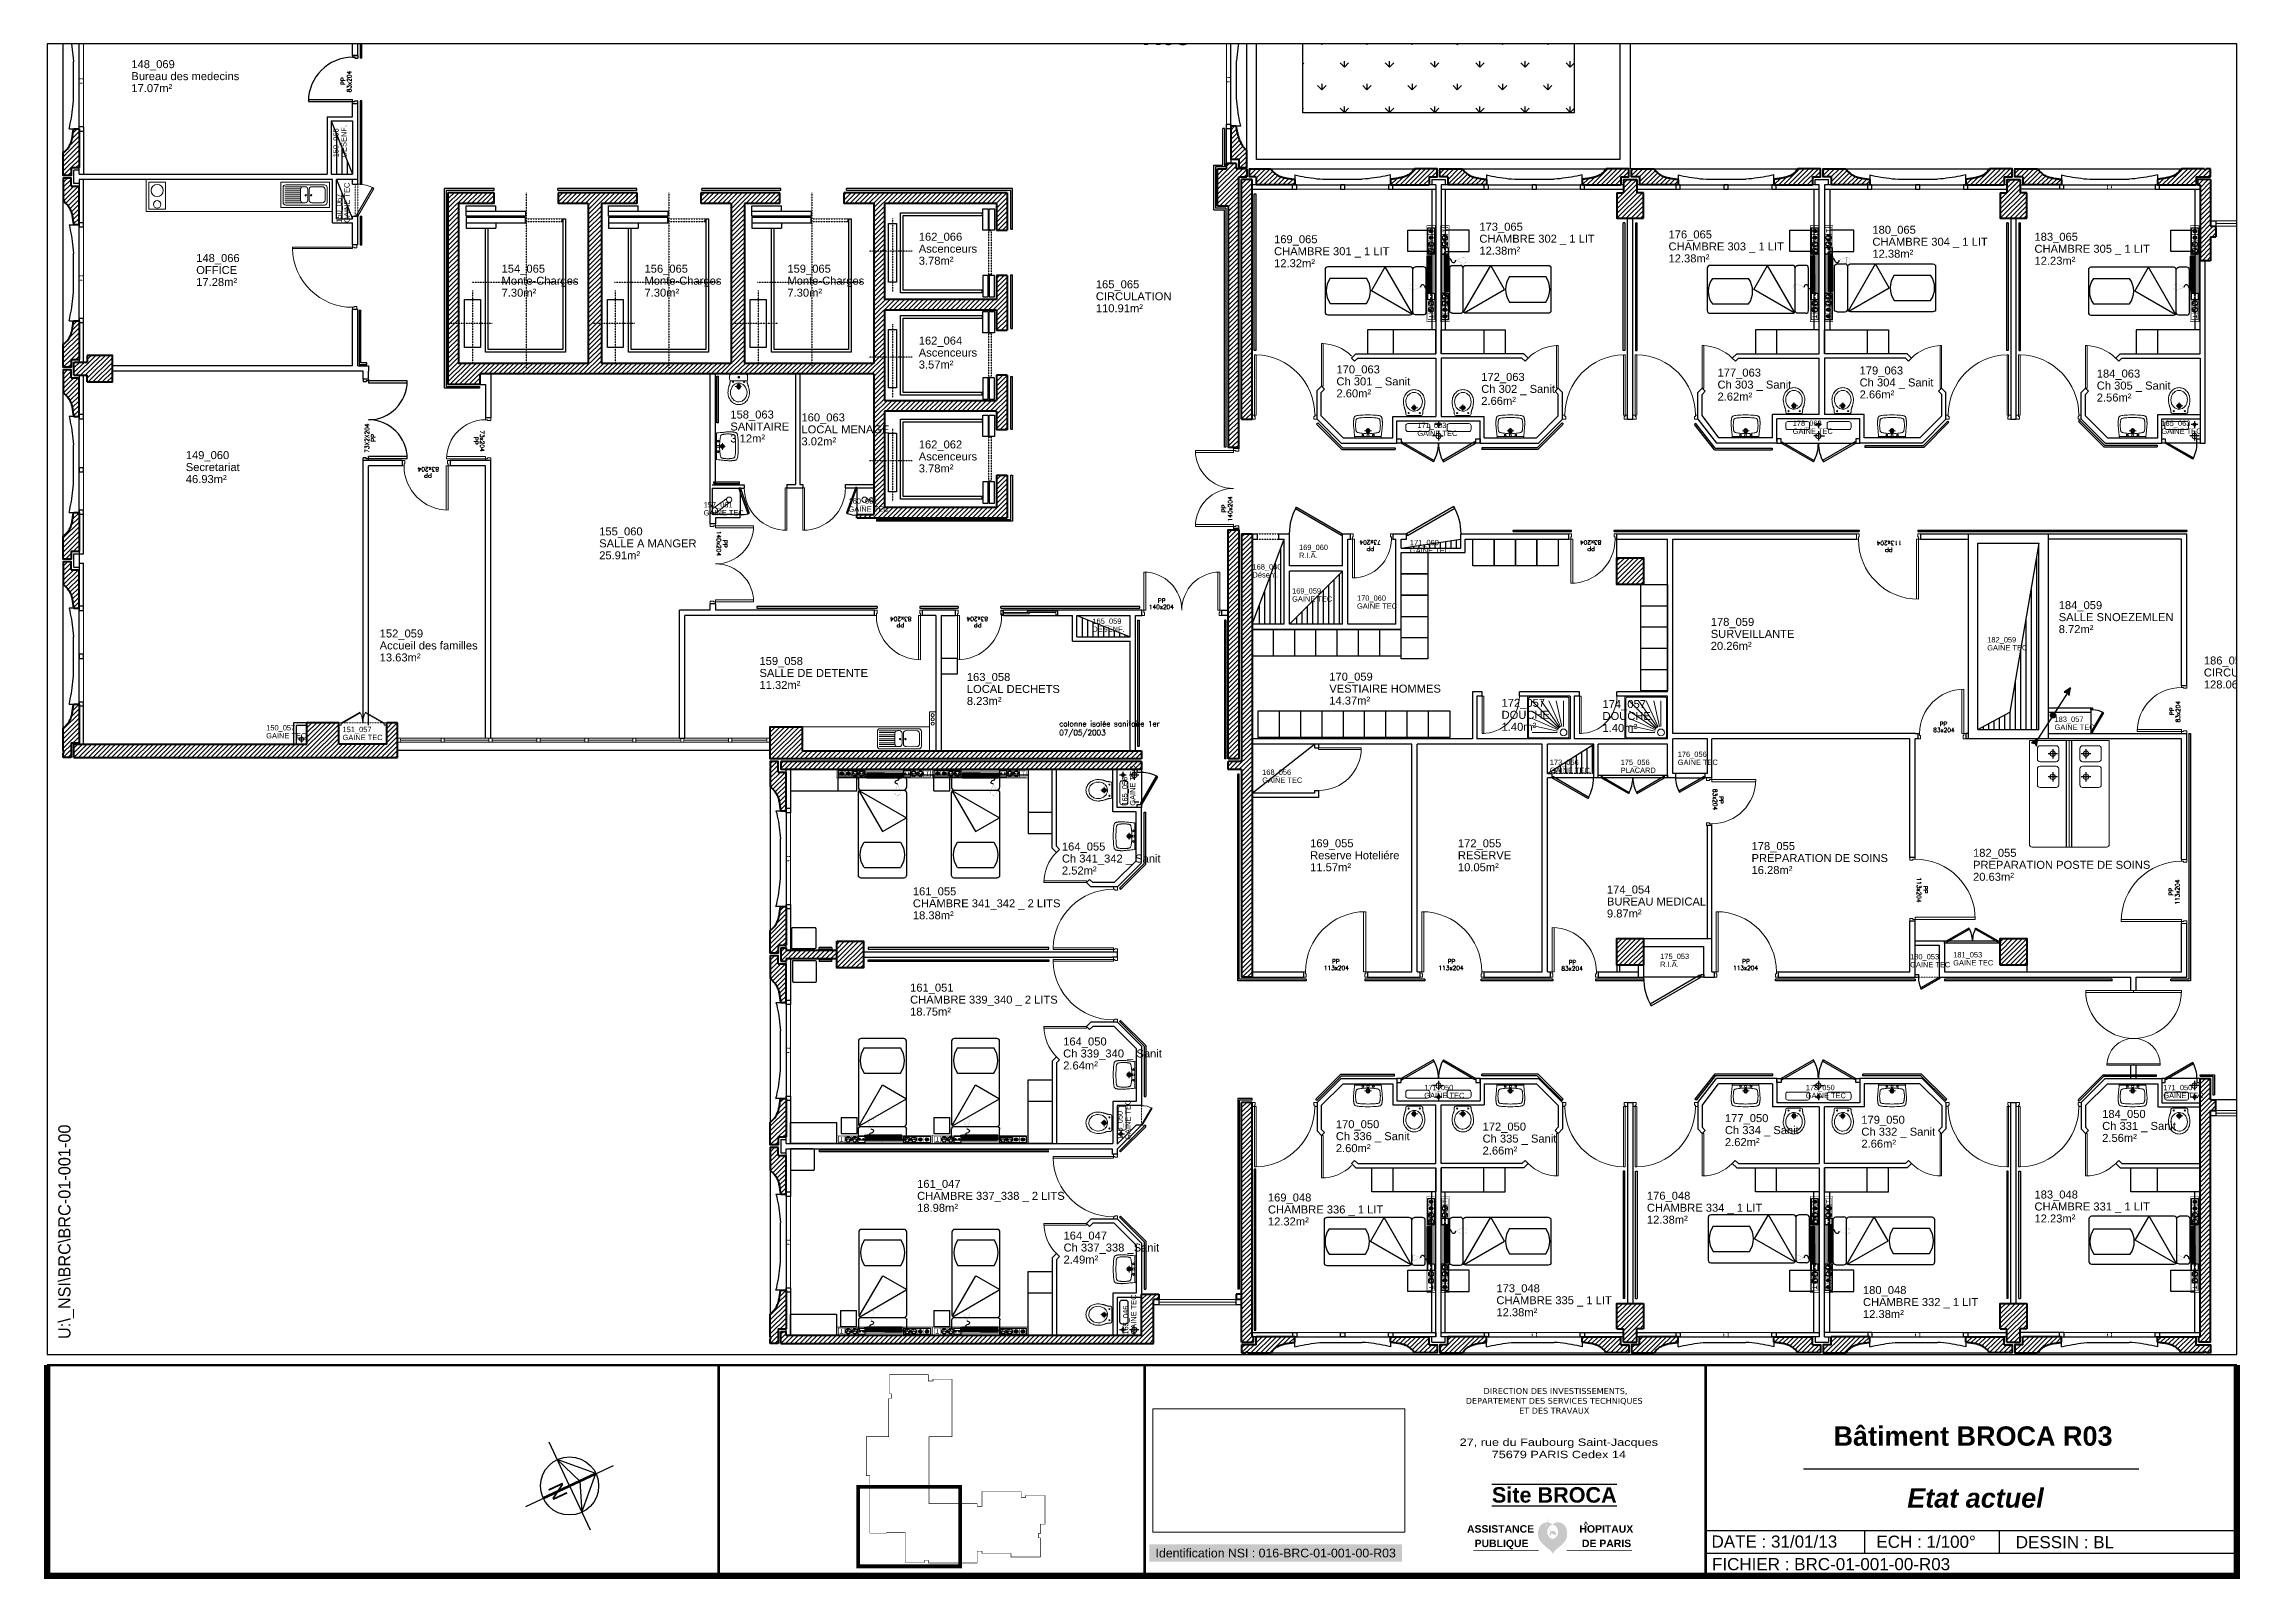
# Paper-space layout 'A3_100°_C' of a CAD drawing. Header units: metres, sheet in millimetres. Extents: x -1 to 412, y 0 to 288.
# The model-space entities are those that its viewports show. They can reach past a viewport. Long polylines and large blocks are cut down to what shows.
import ezdxf
from ezdxf.enums import TextEntityAlignment as Align

# ---------------------------------------------------------------- set-up
doc = ezdxf.new("R2010")
doc.units = ezdxf.units.M
doc.header["$LTSCALE"] = 0.6
doc.header["$MEASUREMENT"] = 0
for name, pattern in [('CACHE', [9.525, 6.35, -3.175]), ('CACHÉ', [0.25, 0.125, -0.125]), ('CONTINU', [0]), ('HIDDEN2', [0.1875, 0.125, -0.0625]), ('POINTILLÉS', [0.1, 0.05, -0.05])]:
    doc.linetypes.add(name, pattern=pattern)
doc.layers.get('0').update_dxf_attribs({"linetype": 'CONTINUOUS'})
for name, color, linetype in [('009 main courant', 181, 'CONTINUOUS'), ('00_Fmult', 7, 'CONTINUOUS'), ('010 Equipement CH', 7, 'CONTINUOUS'), ('100 tx_rep_local', 7, 'CONTINUOUS'), ('107 EF  Adoucie', 4, 'CONTINUOUS'), ('400 Lits', 150, 'CONTINUOUS'), ('A_ACCÈS', 7, 'CONTINUOUS'), ('A_AGENC', 204, 'CONTINUOUS'), ('A_EQMP', 142, 'CONTINUOUS'), ('A_Etiqu_Gaine', 8, 'CONTINUOUS'), ('A_Etiqu_Gaine_code', 8, 'CONTINUOUS'), ('A_Etiqu_Local', 8, 'CONTINUOUS'), ('A_HACH_STRUC', 7, 'CONTINUOUS'), ('A_MUR_CLOIS', 8, 'CONTINU'), ('A_MURS_ALÈG', 7, 'CONTINU'), ('A_MURS_CLOI', 7, 'CONTINUOUS'), ('A_VEGETATION', 3, 'CONTINUOUS'), ('Logo', 7, 'CONTINU'), ('TEXTE', 8, 'CONTINU')]:
    doc.layers.add(name, color=color, linetype=linetype)
for name, color, linetype, lineweight in [('A_CHASS', 4, 'CONTINU', 0), ('A_MURS_STRU', 7, 'CONTINU', 40), ('A_PORT', 8, 'CONTINUOUS', 0), ('A_PORTE', 8, 'CONTINU', 0), ('A_SANI', 5, 'CONTINU', 0)]:
    doc.layers.add(name, color=color, linetype=linetype, lineweight=lineweight)
doc.styles.add('ANN', font='ARIALN.TTF', dxfattribs={"width": 1.5, "height": 0.1})
doc.styles.add('ARIAL', font='arial.ttf')
doc.styles.add('Attribut', font='arial.ttf')
doc.styles.add('ROMANS8', font='romans8', dxfattribs={"height": 10})
doc.styles.add('STYLE1', font='arial.ttf', dxfattribs={"height": 0.5})
doc.styles.add('TEXT_1', font='arial.ttf', dxfattribs={"height": 0.1})
pattern_1 = [(0, (-148.712983, -85.579135), (0.0046875, 0.009375), [0, -0.009375])]

psp = doc.layouts.new('A3_100°_C')

# ---------------------------------------------------------------- texts
at = {"insert": (2.16, 45.3), "char_height": 2.2861, "width": 56.0053, "attachment_point": 1, "rotation": 90}
psp.add_mtext('U:\\\\_NSI\\\\BRC\\\\BRC-01-001-00', dxfattribs=at)
at = {"layer": '00_Fmult', "style": 'STYLE1'}
for s, p in [('DATE : 31/01/13', (312.6, 7.27)), ('ECH : 1/100°', (343.56, 7.24)), ('DESSIN : BL', (369.73, 7.16)), ('FICHIER : BRC-01-001-00-R03', (312.69, 3.03))]:
    psp.add_text(s, height=2.2861, dxfattribs=at).set_placement(p, align=Align.MIDDLE_LEFT)
at = {"layer": '00_Fmult', "attachment_point": 8}
for s, insert, char_height, style in [('\\pi-1.61564;{\\fVerdana|b0|i0|c0|p34;\\C5; DIRECTION DES INVESTISSEMENTS,\\PDEPARTEMENT DES SERVICES TECHNIQUES \\PET DES TRAVAUX}', (283.87, 31.27), 1.1059, 'ANN'), ('{\\fArial|b1|i0|c0|p34;Bâtiment BROCA R03}', (361.71, 25.21), 3.6288, 'STYLE1'), ('{\\C5;27, rue du Faubourg Saint-Jacques\\P75679 PARIS Cedex 14}', (283.93, 22.91), 1.3824, 'ANN'), ('{\\fArial|b1|i0|c0|p34;\\L\\OSite BROCA}', (283.08, 14.54), 2.903, 'STYLE1'), ('{\\fArial|b1|i1|c0|p34;\\C5;Etat actuel}', (362.17, 13.59), 3.6288, 'STYLE1')]:
    psp.add_mtext(s, dxfattribs=dict(at, insert=insert, char_height=char_height, style=style))
at = {"layer": '00_Fmult', "insert": (230.76, 4.27), "char_height": 1.6508, "attachment_point": 8, "style": 'STYLE1', "bg_fill": 1, "box_fill_scale": 1.5, "bg_fill_color": 51, "bg_fill_transparency": 0}
psp.add_mtext('{\\C194;Identification NSI : 016-BRC-01-001-00-R03\\C6; }', dxfattribs=at)

msp = doc.modelspace()

# ---------------------------------------------------------------- texts
at = {"color": 8, "style": 'ROMANS8'}
for tag, text, p in [('73X2X204', '73x204', (150.82, 62.441)), ('PP', 'PP', (150.938, 62.446))]:
    msp.add_attdef(tag, text=text, height=0.08, rotation=90, dxfattribs=at).set_placement(p, align=Align.CENTER)
at = {"layer": '100 tx_rep_local', "color": 8, "linetype": 'Continuous', "insert": (163.778, 57.13), "char_height": 0.1, "width": 30.6, "attachment_point": 1}
msp.add_mtext('{\\Fromans.shx;colonne isolée sanitaire 1er \\P07/05/2003}', dxfattribs=at)
at = {"layer": 'TEXTE', "color": 8, "insert": (165.339, 70.172), "char_height": 0.35, "width": 8.427, "attachment_point": 1, "rotation": 0.083, "style": 'TEXT_1'}
msp.add_mtext('{\\fArial|b1|i0|c0|p34;R03}', dxfattribs=at)

# ---------------------------------------------------------------- blocks, each defined once
blk = doc.blocks.new('Rosev_2')
for p, q in [((0, 0), (-0.487, 1.205)), ((-0.292, 0.723), (-0.723, -0.292)), ((-0.285, -0.115), (-0.292, 0.723)), ((1.205, 0.487), (-1.205, -0.487)), ((0.715, 0.311), (-0.712, -0.265)), ((0.731, 0.273), (-0.696, -0.304)), ((0, 0), (0.487, -1.205)), ((-0.723, -0.292), (0.292, -0.723)), ((0.292, -0.723), (-0.285, -0.115))]:
    blk.add_line(p, q)
blk.add_circle((0, 0), 0.78)
at = {"style": 'ARIAL'}
blk.add_text('N', height=0.416, rotation=112, dxfattribs=at).set_placement((0.516, 0.208), align=Align.CENTER)
blk = doc.blocks.new('Logo_AP-HP_2010')
h = blk.add_hatch(color=5)
h.dxf.hatch_style = 1
h.paths.add_polyline_path([(15.26, 3.54, 0.087951), (15.2, 3.58, 0.077698), (15.12, 3.61, 0.03026), (14.91, 3.63, 0.064219), (14.74, 3.62, 0.053297), (14.54, 3.55, -0.035265), (14.4, 3.73, -0.035265), (14.29, 3.92, -0.038017), (14.19, 4.15, -0.033638), (14.14, 4.36, -0.047979), (14.34, 4.58, -0.080912), (14.54, 4.71, -0.061688), (14.85, 4.8, 0.082171), (14.42, 5.12, 0.104414), (14.01, 5.23, 0.004443), (13.97, 5.23, -0.052513), (13.99, 5.44, -0.052513), (14.05, 5.65, -0.024915), (14.09, 5.74, -0.024915), (14.14, 5.82), (14.03, 5.79, 0.023369), (13.99, 5.71, 0.023369), (13.95, 5.63, 0.05238), (13.9, 5.44, 0.05238), (13.89, 5.23, 0.051008), (13.42, 5.19, 0.090273), (13.04, 5.04, 0.070397), (12.64, 4.71, 0.074613), (12.38, 4.31, 0.054663), (12.18, 3.74, 0.057344), (12.13, 3.17, 0.038155), (12.18, 2.55, 0.062487), (12.29, 2.19, 0.038104), (12.54, 1.73, 0.051084), (12.78, 1.42, 0.010974), (13.14, 1.07, 0.010897), (13.51, 0.73, 0.014069), (13.83, 0.47, -0.009376), (14.31, 0.09, -0.043401), (14.53, -0.13, -0.022183), (14.9, -0.61, -0.022183), (15.26, -0.12, -0.043401), (15.47, 0.1, -0.009376), (15.94, 0.49, 0.014069), (16.26, 0.75, 0.010897), (16.62, 1.1, 0.010974), (16.98, 1.46, 0.051084), (17.21, 1.77, 0.038104), (17.45, 2.24, 0.062487), (17.56, 2.6, 0.038155), (17.6, 3.21, 0.057344), (17.53, 3.78, 0.054663), (17.33, 4.35, 0.074613), (17.05, 4.75, 0.070397), (16.66, 5.07, 0.090273), (16.26, 5.22, 0.064201), (15.68, 5.25, 0.104414), (15.27, 5.13, 0.082171), (14.85, 4.8, -0.061688), (15.15, 4.72, -0.080912), (15.36, 4.59, -0.051096), (15.58, 4.36, -0.052273), (15.74, 4.09, -0.097488), (15.87, 3.59, -0.091605), (15.81, 3.04, -0.052863), (15.68, 2.74, -0.047118), (15.47, 2.45, -0.087865), (15.24, 2.26, -0.067468), (14.88, 2.11, -0.067468), (14.52, 2.25, -0.087865), (14.28, 2.43, -0.047118), (14.07, 2.72, -0.052863), (13.93, 3.02, -0.091605), (13.85, 3.57, -0.097488), (13.97, 4.07, -0.037175), (14.08, 4.27, 0.028309), (14.14, 4.06, 0.028309), (14.22, 3.87, 0.032302), (14.35, 3.66, 0.032302), (14.5, 3.47, 0.048008), (14.4, 3.33, 0.048008), (14.34, 3.17, 0.065182), (14.3, 2.94, 0.065182), (14.32, 2.7, 0.05645), (14.42, 2.76, 0.009836), (14.44, 2.78), (14.52, 2.85, 0.112168), (14.62, 3.07, 0.115868), (14.62, 3.31, 0.064855), (14.8, 3.12, 0.064855), (15.02, 2.99, 0.065591), (15.27, 2.92, 0.065591), (15.54, 2.91, 0.07043), (15.49, 3.17, 0.082203), (15.39, 3.37, 0.028832)])
h.paths.add_polyline_path([(13.55, 4.72, -1), (13.78, 4.72, -1)], flags=16)
at = {"color": 5, "const_width": 0.122}
for points in [[(12.27, 0), (0, 0)], [(29.78, 0), (17.51, 0)]]:
    blk.add_lwpolyline(points, dxfattribs=at)
at = {"color": 5, "char_height": 1.4, "attachment_point": 1, "style": 'ARIAL'}
for s, width, insert in [('\\pi-1.06699;{\\fArial|b1|i0|c0|p34;ASSISTANCE}', 10.3743, (-0.15, 4.72)), ('\\pi1.25576;{\\fArial|b1|i0|c0|p34;HOPITAUX}', 12.471, (18.64, 4.72)), ('\\pi1.21017;{\\fArial|b1|i0|c0|p34;PUBLIQUE}', 12.2862, (-0.99, 2)), ('\\pi1.73516;{\\fArial|b1|i0|c0|p34;DE PARIS}', 12.471, (18.64, 2))]:
    blk.add_mtext_dynamic_manual_height_columns(s, width=width, gutter_width=20, heights=[0], dxfattribs=dict(at, insert=insert))
at = {"insert": (20.7, 5.36), "char_height": 1, "width": 5.387, "attachment_point": 1, "style": 'ARIAL'}
blk.add_mtext('{\\fArial|b1|i0|c0|p34;\\C5;^ }', dxfattribs=at)
blk = doc.blocks.new('LOGAPHP_2010')
blk.add_blockref('Logo_AP-HP_2010', (-259.22, -180.76))
blk = doc.blocks.new('TIRETTE-LIT')
at = {"layer": 'A_EQMP'}
h = blk.add_hatch(color=256, dxfattribs=at)
h.paths.add_polyline_path([(9, 3.8, 1), (6, 3.8, 1)])
h.paths.add_polyline_path([(6, -3.7, 1), (9, -3.7, 1)])
for p, q in [((0, 7.5), (0, -7.5)), ((15, 7.5), (0, 7.5)), ((15, -7.5), (15, 7.5)), ((0, -7.5), (15, -7.5))]:
    blk.add_line(p, q, dxfattribs=at)
at = {"layer": 'A_EQMP', "const_width": 0.24}
for points in [[(31, 21.4), (49, 28.6)], [(31, 21.4), (49, 14.2)], [(49, 28.6), (49, 14.2)]]:
    blk.add_lwpolyline(points, dxfattribs=at)
for points in [[(49, 14.2, 1), (49, 28.6, 1)], [(49, 27.4, 1.477033), (49, 27.4)]]:
    blk.add_lwpolyline(points, format="xyb", dxfattribs=at)
at = {"layer": 'A_EQMP'}
for centre in [(7.5, 3.8), (7.5, -3.7)]:
    blk.add_circle(centre, 1.45, dxfattribs=at)
blk.add_spline([(31.1, 21.5), (27.5, 27.4), (22.7, 24.2), (21.1, 19.6), (16.8, 17.3), (12.7, 10.4), (6.8, 9.9), (7.2, 3.9)], degree=3, dxfattribs=at)
blk = doc.blocks.new('A$C01C47C35')
at = {"layer": 'A_EQMP', "linetype": 'HIDDEN2'}
for points in [[(0.124, 0.405, 1), (0.085, 0.405, 1)], [(0.248, 0.405, 1), (0.209, 0.405, 1)], [(0.342, 0.377, 1), (0.363, 0.377, 1)], [(0.467, 0.377, 1), (0.487, 0.377, 1)], [(1.449, 0.377, 1), (1.47, 0.377, 1)], [(1.573, 0.377, 1), (1.594, 0.377, 1)]]:
    blk.add_hatch(color=256, dxfattribs=at).paths.add_polyline_path(points)
at = {"layer": 'A_EQMP', "linetype": 'Continuous'}
h = blk.add_hatch(dxfattribs=at)
h.set_pattern_fill('DOTS', color=256, scale=0.15, style=0)
h.set_pattern_definition(pattern_1)
edge = h.paths.add_edge_path()
edge.add_line((1.272, 0.466), (1.273, 0.466))
edge.add_line((1.273, 0.466), (1.273, 0.484))
edge.add_line((1.273, 0.484), (0.539, 0.484))
edge.add_line((0.539, 0.484), (0.539, 0.324))
edge.add_line((0.539, 0.324), (0.574, 0.324))
edge.add_line((0.574, 0.324), (0.574, 0.407))
edge.add_line((0.574, 0.407), (0.905, 0.407))
edge.add_line((0.905, 0.407), (1.236, 0.407))
edge.add_line((1.236, 0.407), (1.236, 0.35))
edge.add_spline(control_points=[(1.236, 0.35), (1.241, 0.353), (1.256, 0.366), (1.241, 0.413), (1.262, 0.416), (1.272, 0.414)], knot_values=[28.337457, 28.337457, 28.337457, 28.337457, 30.502349, 36.382785, 39.476515, 39.476515, 39.476515, 39.476515], degree=3, periodic=0)
edge.add_line((1.272, 0.414), (1.272, 0.466))
h = blk.add_hatch(dxfattribs=at)
h.set_pattern_fill('DOTS', color=256, scale=0.15, style=0)
h.set_pattern_definition(pattern_1)
edge = h.paths.add_edge_path()
edge.add_spline(control_points=[(1.272, 0.414), (1.262, 0.416), (1.241, 0.413), (1.256, 0.366), (1.241, 0.353), (1.236, 0.35)], knot_values=[28.337457, 28.337457, 28.337457, 28.337457, 31.431187, 37.311623, 39.476515, 39.476515, 39.476515, 39.476515], degree=3, periodic=0)
edge.add_line((1.236, 0.35), (1.236, 0.324))
edge.add_line((1.236, 0.324), (1.274, 0.324))
edge.add_line((1.274, 0.324), (1.274, 0.342))
edge.add_line((1.274, 0.342), (1.272, 0.342))
edge.add_line((1.272, 0.342), (1.272, 0.342))
edge.add_line((1.272, 0.342), (1.272, 0.342))
edge.add_line((1.272, 0.342), (1.272, 0.414))
at = {"layer": 'A_EQMP'}
h = blk.add_hatch(dxfattribs=at)
h.set_pattern_fill('PLASTI', color=1, scale=0.16551, style=0)
h.set_pattern_definition([(360, (-8.3594, 6.80946), (1e-17, 0.04137741), []), (360, (-8.3594, 6.81463), (1e-17, 0.04137741), []), (360, (-8.3594, 6.819804), (1e-17, 0.04137741), []), (360, (-8.3594, 6.83532), (1e-17, 0.04137741), [])])
h.paths.add_polyline_path([(1.236, 0.324), (1.236, 0.407), (0.905, 0.407), (0.574, 0.407), (0.574, 0.324)])
for p, q in [((0.574, 0.407), (0.574, 0.324)), ((0.905, 0.407), (0.574, 0.407)), ((0.574, 0.324), (1.236, 0.324)), ((0.905, 0.407), (1.236, 0.407)), ((1.236, 0.324), (1.236, 0.407))]:
    blk.add_line(p, q, dxfattribs=at)
for points, const_width in [([(1.805, 0.324), (1.805, 0.484), (0.005, 0.484), (0.005, 0.324)], 0.01), ([(0.538, 0.342), (0.538, 0.466), (0.041, 0.466), (0.041, 0.342)], 0.00828), ([(1.769, 0.342), (1.769, 0.466), (1.272, 0.466), (1.272, 0.342)], 0.00828)]:
    blk.add_lwpolyline(points, close=True, dxfattribs=dict(at, const_width=const_width))
at = {"layer": 'A_EQMP', "linetype": 'Continuous'}
blk.add_lwpolyline([(0.041, 0.466), (0.538, 0.466), (0.538, 0.342), (0.041, 0.342)], close=True, dxfattribs=at)
at = {"layer": 'A_EQMP', "const_width": 0.00828}
for points in [[(0.165, 0.466), (0.165, 0.342)], [(0.289, 0.466), (0.289, 0.342)], [(0.289, 0.466), (0.289, 0.342)], [(0.414, 0.466), (0.414, 0.342)], [(1.396, 0.466), (1.396, 0.342)], [(1.521, 0.466), (1.521, 0.342)], [(1.645, 0.466), (1.645, 0.342)], [(1.769, 0.466), (1.769, 0.342)]]:
    blk.add_lwpolyline(points, dxfattribs=at)
at = {"layer": 'A_EQMP'}
for centre, radius in [((0.105, 0.406), 0.0338), ((0.105, 0.405), 0.0192), ((0.229, 0.406), 0.0338), ((0.229, 0.405), 0.0192), ((0.352, 0.404), 0.0493), ((0.476, 0.404), 0.0493), ((1.459, 0.404), 0.0493), ((1.583, 0.404), 0.0493)]:
    blk.add_circle(centre, radius, dxfattribs=at)
at = {"layer": 'A_EQMP', "linetype": 'HIDDEN2'}
for centre in [(0.326, 0.41), (0.377, 0.41), (0.451, 0.41), (0.501, 0.41), (1.433, 0.41), (1.484, 0.41), (1.557, 0.41), (1.608, 0.41), (0.353, 0.377), (0.477, 0.377), (1.46, 0.377), (1.584, 0.377)]:
    blk.add_circle(centre, 0.0102, dxfattribs=at)
at = {"layer": 'A_EQMP', "linetype": 'HIDDEN2', "xscale": -0.00827548159, "yscale": 0.00827548159, "zscale": 0.00827548159, "rotation": 90}
blk.add_blockref('TIRETTE-LIT', (1.334, 0.466), dxfattribs=at)
at = {"layer": 'A_EQMP', "linetype": 'HIDDEN2', "insert": (1.676, 0.445), "char_height": 0.08275, "width": 0.12413, "attachment_point": 1}
blk.add_mtext('\\fArial|b0|i0|c0|p34;T', dxfattribs=at)
blk = doc.blocks.new('A_Etiqu_Local')
at = {"style": 'Attribut', "flags": 1}
for tag, p in [('CODE_HOPITAL', (-0.446, 1.632)), ('CODE_SITE', (-0.446, 1.407)), ('CODE_BATIMENT', (-0.446, 1.182)), ('CODE_SECTEUR', (-0.446, 0.957)), ('CODE_ETAGE', (-0.446, 0.732)), ('NOM_NORMALISE', (-0.446, -0.843)), ('SECTEUR_ACTIVITE', (-0.446, -1.068)), ('SOUS_SECTEUR_ACTIVITE', (-0.446, -1.293)), ('VOLUME', (-0.446, -1.518)), ('SERVICE', (-0.446, -1.743)), ('CODE_UG', (-0.446, -1.968)), ('CODE_UA', (-0.446, -2.193)), ('CODE_POLE', (-0.446, -2.418)), ('OCCUPANT_EXTERNE', (-0.446, -2.643)), ('DISPONIBILITE', (-0.446, -2.868)), ('ACCES_HANDICAPES', (-0.446, -3.093)), ('NATURE_SOL', (-0.446, -3.318)), ('AMIANTE', (-0.446, -3.768)), ('RISQUE_LABORATOIRE', (-0.446, -3.543))]:
    blk.add_attdef(tag, p, '', height=0.15, dxfattribs=at)
at = {"layer": 'A_Etiqu_Local', "style": 'Attribut'}
for tag, p in [('CODE_PIECE', (-0.446, 0.282)), ('NOM_USAGE', (-0.446, 0.057)), ('SURFACE', (-0.446, -0.168))]:
    blk.add_attdef(tag, p, '', height=0.15, dxfattribs=at)
blk = doc.blocks.new('A_Etiqu_Gaine')
at = {"style": 'Attribut', "flags": 1}
for tag, p in [('CODE_HOPITAL', (-0.432, 0.865)), ('CODE_SITE', (-0.432, 0.715)), ('CODE_BATIMENT', (-0.432, 0.565)), ('CODE_SECTEUR', (-0.432, 0.415)), ('CODE_ETAGE', (-0.432, 0.265)), ('SECTEUR_ACTIVITE', (-0.432, -0.485)), ('NOM_NORMALISE', (-0.432, -0.335)), ('SOUS_SECTEUR_ACTIVITE', (-0.432, -0.635)), ('SURFACE', (-0.432, -0.785)), ('AMIANTE', (-0.432, -1.235)), ('CODE_UG', (-0.432, -0.935)), ('CODE_POLE', (-0.432, -1.085))]:
    blk.add_attdef(tag, p, '', height=0.1, dxfattribs=at)
at = {"layer": 'A_Etiqu_Gaine', "style": 'Attribut'}
blk.add_attdef('NOM_USAGE', (-0.432, -0.185), '', height=0.1, dxfattribs=at)
at = {"layer": 'A_Etiqu_Gaine_code', "style": 'Attribut'}
blk.add_attdef('CODE_PIECE', (-0.432, -0.035), '', height=0.1, dxfattribs=at)
blk = doc.blocks.new('BROCA2-G169')
at = {"layer": '400 Lits', "linetype": 'Continuous'}
for p, q in [((26.124886, 2.275005), (26.274879, 2.275005)), ((26.324883, 1.425003), (26.324883, 2.225006)), ((26.33577, 1.39386), (26.844498, 2.275005)), ((27.104309, 1.825005), (26.844498, 2.275005)), ((26.343739, 1.385891), (27.104309, 1.825005)), ((26.124886, 1.375004), (26.274879, 1.375004))]:
    blk.add_line(p, q, dxfattribs=at)
for points in [[(26.124886, 1.375004, -0.414213), (26.074886, 1.425003), (26.074883, 2.225006, -0.414214), (26.124886, 2.275006)], [(26.274879, 1.375004, 0.414213), (26.324879, 1.425003), (26.324883, 2.225006, 0.414214), (26.274879, 2.275006)], [(26.374886, 1.375004, -0.414213), (26.324886, 1.425003), (26.324883, 2.225006, -0.414214), (26.374886, 2.275006)], [(26.374611, 2.275005), (27.924881, 2.275005, -0.414213), (27.974881, 2.225006), (27.974884, 1.425003, -0.414214), (27.924881, 1.375003), (26.374611, 1.375004)]]:
    blk.add_lwpolyline(points, format="xyb", dxfattribs=at)
blk = doc.blocks.new('BROCA2-G170')
at = {"layer": '400 Lits', "linetype": 'Continuous'}
for p, q in [((27.198807, 2.063557), (27.880386, 2.063557)), ((27.198807, 1.586452), (27.880386, 1.586452))]:
    blk.add_line(p, q, dxfattribs=at)
for start, end in [(145.007771, 214.992539), (325.007913, 34.99193)]:
    blk.add_arc((27.539597, 1.825005), 0.415985, start, end, dxfattribs=at)
blk = doc.blocks.new('BROCA2-G176')
at = {"layer": '400 Lits', "linetype": 'Continuous'}
for p, q in [((15.035769, 0.518837), (15.474882, 1.279404)), ((15.474882, 1.279404), (15.924882, 1.019592)), ((15.043737, 0.510864), (15.924882, 1.019592)), ((15.024881, 0.29998), (15.024881, 0.449974)), ((15.074881, 0.499977), (15.874883, 0.499977)), ((15.924882, 0.29998), (15.924882, 0.449974))]:
    blk.add_line(p, q, dxfattribs=at)
for points in [[(15.924882, 0.549705), (15.924882, 2.099976, 0.414214), (15.874883, 2.149976), (15.074881, 2.149979, 0.414214), (15.024881, 2.099976), (15.024881, 0.549705)], [(15.024881, 0.54998, 0.414213), (15.074881, 0.49998), (15.874883, 0.499977, 0.414214), (15.924883, 0.54998)], [(15.024881, 0.449974, -0.414214), (15.074881, 0.499974), (15.874883, 0.499977, -0.414214), (15.924883, 0.449974)], [(15.024881, 0.29998, 0.414213), (15.074881, 0.24998), (15.874883, 0.249977, 0.414214), (15.924883, 0.29998)]]:
    blk.add_lwpolyline(points, format="xyb", dxfattribs=at)
blk = doc.blocks.new('BROCA2-G177')
at = {"layer": '400 Lits', "linetype": 'Continuous'}
for p, q in [((15.134092, 1.953244), (15.815672, 1.953244)), ((15.134092, 1.47614), (15.815672, 1.47614))]:
    blk.add_line(p, q, dxfattribs=at)
for start, end in [(145.007771, 214.992539), (325.007913, 34.991933)]:
    blk.add_arc((15.474882, 1.714692), 0.415985, start, end, dxfattribs=at)
blk = doc.blocks.new('BROCA2-G178')
at = {"layer": '400 Lits', "linetype": 'Continuous'}
for p, q in [((15.035769, 4.118837), (15.474882, 4.879404)), ((15.043737, 4.110864), (15.924882, 4.619592)), ((15.474882, 4.879404), (15.924882, 4.619592)), ((15.024881, 3.89998), (15.024881, 4.049974)), ((15.074881, 4.099977), (15.874883, 4.099977)), ((15.924882, 3.89998), (15.924882, 4.049974))]:
    blk.add_line(p, q, dxfattribs=at)
for points in [[(15.924882, 4.149705), (15.924882, 5.699975, 0.414214), (15.874883, 5.749975), (15.074881, 5.749979, 0.414214), (15.024881, 5.699975), (15.024881, 4.149705)], [(15.024881, 4.14998, 0.414213), (15.074881, 4.09998), (15.874883, 4.099977, 0.414214), (15.924883, 4.14998)], [(15.024881, 4.049974, -0.414214), (15.074881, 4.099974), (15.874883, 4.099977, -0.414214), (15.924883, 4.049974)], [(15.024881, 3.89998, 0.414213), (15.074881, 3.84998), (15.874883, 3.849977, 0.414214), (15.924883, 3.89998)]]:
    blk.add_lwpolyline(points, format="xyb", dxfattribs=at)
blk = doc.blocks.new('BROCA2-G179')
at = {"layer": '400 Lits', "linetype": 'Continuous'}
for p, q in [((15.134092, 5.553244), (15.815672, 5.553244)), ((15.134092, 5.076139), (15.815672, 5.076139))]:
    blk.add_line(p, q, dxfattribs=at)
for start, end in [(145.007771, 214.992539), (325.007913, 34.991933)]:
    blk.add_arc((15.474882, 5.314692), 0.415985, start, end, dxfattribs=at)
blk = doc.blocks.new('BROCA2-G183')
at = {"layer": '400 Lits', "linetype": 'Continuous'}
for p, q in [((16.785767, 0.518837), (17.22488, 1.279404)), ((17.22488, 1.279404), (17.674881, 1.019592)), ((16.793736, 0.510864), (17.674881, 1.019592)), ((16.774879, 0.29998), (16.774879, 0.449974)), ((16.824879, 0.499977), (17.624882, 0.499977)), ((17.674881, 0.29998), (17.674881, 0.449974))]:
    blk.add_line(p, q, dxfattribs=at)
for points in [[(17.674881, 0.549705), (17.674881, 2.099976, 0.414214), (17.624882, 2.149976), (16.824879, 2.149979, 0.414214), (16.774879, 2.099976), (16.774879, 0.549705)], [(16.774879, 0.54998, 0.414213), (16.824879, 0.49998), (17.624882, 0.499977, 0.414214), (17.674882, 0.54998)], [(16.774879, 0.449974, -0.414214), (16.824879, 0.499974), (17.624882, 0.499977, -0.414214), (17.674882, 0.449974)], [(16.774879, 0.29998, 0.414213), (16.824879, 0.24998), (17.624882, 0.249977, 0.414214), (17.674882, 0.29998)]]:
    blk.add_lwpolyline(points, format="xyb", dxfattribs=at)
blk = doc.blocks.new('BROCA2-G184')
at = {"layer": '400 Lits', "linetype": 'Continuous'}
for p, q in [((16.88409, 1.953244), (17.56567, 1.953244)), ((16.88409, 1.47614), (17.56567, 1.47614))]:
    blk.add_line(p, q, dxfattribs=at)
for start, end in [(145.007771, 214.992539), (325.007913, 34.991933)]:
    blk.add_arc((17.22488, 1.714692), 0.415985, start, end, dxfattribs=at)
blk = doc.blocks.new('BROCA2-G185')
at = {"layer": '400 Lits', "linetype": 'Continuous'}
for p, q in [((16.785767, 4.118837), (17.22488, 4.879404)), ((16.793736, 4.110864), (17.674881, 4.619592)), ((17.22488, 4.879404), (17.674881, 4.619592)), ((16.774879, 3.89998), (16.774879, 4.049974)), ((16.824879, 4.099977), (17.624882, 4.099977)), ((17.674881, 3.89998), (17.674881, 4.049974))]:
    blk.add_line(p, q, dxfattribs=at)
for points in [[(17.674881, 4.149705), (17.674881, 5.699975, 0.414214), (17.624882, 5.749975), (16.824879, 5.749979, 0.414214), (16.774879, 5.699975), (16.774879, 4.149705)], [(16.774879, 4.14998, 0.414213), (16.824879, 4.09998), (17.624882, 4.099977, 0.414214), (17.674882, 4.14998)], [(16.774879, 4.049974, -0.414214), (16.824879, 4.099974), (17.624882, 4.099977, -0.414214), (17.674882, 4.049974)], [(16.774879, 3.89998, 0.414213), (16.824879, 3.84998), (17.624882, 3.849977, 0.414214), (17.674882, 3.89998)]]:
    blk.add_lwpolyline(points, format="xyb", dxfattribs=at)
blk = doc.blocks.new('BROCA2-G186')
at = {"layer": '400 Lits', "linetype": 'Continuous'}
for p, q in [((16.88409, 5.553244), (17.56567, 5.553244)), ((16.88409, 5.076139), (17.56567, 5.076139))]:
    blk.add_line(p, q, dxfattribs=at)
for start, end in [(145.007771, 214.992539), (325.007913, 34.991933)]:
    blk.add_arc((17.22488, 5.314692), 0.415985, start, end, dxfattribs=at)
blk = doc.blocks.new('BROCA2-G192')
at = {"layer": '400 Lits', "linetype": 'Continuous'}
for p, q in [((24.795578, 1.825006), (25.055389, 2.275006)), ((25.564117, 1.393861), (25.055389, 2.275006)), ((25.575005, 1.425004), (25.575005, 2.225007)), ((25.775002, 2.275006), (25.625008, 2.275006)), ((25.556152, 1.385892), (24.795578, 1.825006)), ((25.775002, 1.375005), (25.625008, 1.375005))]:
    blk.add_line(p, q, dxfattribs=at)
for points in [[(25.525276, 2.275006), (23.975006, 2.275006, 0.414214), (23.925006, 2.225007), (23.925003, 1.425004, 0.414214), (23.975006, 1.375004), (25.525276, 1.375005)], [(25.525002, 1.375005, 0.414213), (25.575002, 1.425004), (25.575005, 2.225007, 0.414214), (25.525002, 2.275007)], [(25.625008, 1.375005, -0.414213), (25.575008, 1.425004), (25.575005, 2.225007, -0.414214), (25.625008, 2.275007)], [(25.775002, 1.375005, 0.414213), (25.825002, 1.425004), (25.825005, 2.225007, 0.414214), (25.775002, 2.275007)]]:
    blk.add_lwpolyline(points, format="xyb", dxfattribs=at)
blk = doc.blocks.new('BROCA2-G215')
at = {"layer": '400 Lits', "linetype": 'Continuous'}
for p, q in [((24.019503, 2.063558), (24.701082, 2.063558)), ((24.019503, 1.586453), (24.701082, 1.586453))]:
    blk.add_line(p, q, dxfattribs=at)
for start, end in [(145.007771, 214.992539), (325.007913, 34.99193)]:
    blk.add_arc((24.360292, 1.825006), 0.415985, start, end, dxfattribs=at)
blk = doc.blocks.new('BROCA2-G256')
at = {"layer": '400 Lits', "linetype": 'Continuous'}
for p, q in [((31.970654, 1.825005), (32.230465, 2.275005)), ((32.739193, 1.39386), (32.230465, 2.275005)), ((32.75008, 1.425003), (32.75008, 2.225006)), ((32.950077, 2.275005), (32.800083, 2.275005)), ((32.731224, 1.385891), (31.970654, 1.825005)), ((32.950077, 1.375004), (32.800083, 1.375004))]:
    blk.add_line(p, q, dxfattribs=at)
for points in [[(32.700352, 2.275005), (31.150082, 2.275005, 0.414214), (31.100082, 2.225006), (31.100079, 1.425003, 0.414214), (31.150082, 1.375003), (32.700352, 1.375004)], [(32.700077, 1.375004, 0.414213), (32.750077, 1.425003), (32.75008, 2.225006, 0.414214), (32.700077, 2.275006)], [(32.800083, 1.375004, -0.414213), (32.750083, 1.425003), (32.75008, 2.225006, -0.414214), (32.800083, 2.275006)], [(32.950077, 1.375004, 0.414213), (33.000077, 1.425003), (33.00008, 2.225006, 0.414214), (32.950077, 2.275006)]]:
    blk.add_lwpolyline(points, format="xyb", dxfattribs=at)
blk = doc.blocks.new('BROCA2-G279')
at = {"layer": '400 Lits', "linetype": 'Continuous'}
for p, q in [((33.349583, 2.275005), (33.499577, 2.275005)), ((33.54958, 1.425003), (33.54958, 2.225006)), ((33.560467, 1.39386), (34.069195, 2.275005)), ((34.329006, 1.825005), (34.069195, 2.275005)), ((33.568436, 1.385891), (34.329006, 1.825005)), ((33.349583, 1.375004), (33.499577, 1.375004))]:
    blk.add_line(p, q, dxfattribs=at)
for points in [[(33.349583, 1.375004, -0.414213), (33.299583, 1.425003), (33.29958, 2.225006, -0.414214), (33.349583, 2.275006)], [(33.499577, 1.375004, 0.414213), (33.549577, 1.425003), (33.54958, 2.225006, 0.414214), (33.499577, 2.275006)], [(33.599583, 1.375004, -0.414213), (33.549583, 1.425003), (33.54958, 2.225006, -0.414214), (33.599583, 2.275006)], [(33.599308, 2.275005), (35.149578, 2.275005, -0.414213), (35.199578, 2.225006), (35.199581, 1.425003, -0.414214), (35.149578, 1.375003), (33.599308, 1.375004)]]:
    blk.add_lwpolyline(points, format="xyb", dxfattribs=at)
blk = doc.blocks.new('BROCA2-G307')
at = {"layer": '400 Lits', "linetype": 'Continuous'}
for p, q in [((39.120598, 1.825005), (39.380409, 2.275005)), ((39.889137, 1.39386), (39.380409, 2.275005)), ((39.900024, 1.425003), (39.900024, 2.225006)), ((40.100021, 2.275005), (39.950027, 2.275005)), ((39.881168, 1.385891), (39.120598, 1.825005)), ((40.100021, 1.375004), (39.950027, 1.375004))]:
    blk.add_line(p, q, dxfattribs=at)
for points in [[(39.850296, 2.275005), (38.300026, 2.275005, 0.414214), (38.250026, 2.225006), (38.250023, 1.425003, 0.414214), (38.300026, 1.375003), (39.850296, 1.375004)], [(39.850021, 1.375004, 0.414213), (39.900021, 1.425003), (39.900024, 2.225006, 0.414214), (39.850021, 2.275006)], [(39.950027, 1.375004, -0.414213), (39.900027, 1.425003), (39.900024, 2.225006, -0.414214), (39.950027, 2.275006)], [(40.100021, 1.375004, 0.414213), (40.150021, 1.425003), (40.150024, 2.225006, 0.414214), (40.100021, 2.275006)]]:
    blk.add_lwpolyline(points, format="xyb", dxfattribs=at)
blk = doc.blocks.new('BROCA2-G343')
at = {"layer": '400 Lits', "linetype": 'Continuous'}
for p, q in [((26.124886, 20.499994), (26.274879, 20.499994)), ((26.324883, 19.649992), (26.324883, 20.449995)), ((26.33577, 19.618849), (26.844498, 20.499994)), ((27.104309, 20.049994), (26.844498, 20.499994)), ((26.343739, 19.61088), (27.104309, 20.049994)), ((26.124886, 19.599993), (26.274879, 19.599993))]:
    blk.add_line(p, q, dxfattribs=at)
for points in [[(26.124886, 19.599993, -0.414213), (26.074886, 19.649992), (26.074883, 20.449995, -0.414214), (26.124886, 20.499995)], [(26.274879, 19.599993, 0.414213), (26.324879, 19.649992), (26.324883, 20.449995, 0.414214), (26.274879, 20.499995)], [(26.374886, 19.599993, -0.414213), (26.324886, 19.649992), (26.324883, 20.449995, -0.414214), (26.374886, 20.499995)], [(26.374611, 20.499994), (27.924881, 20.499994, -0.414213), (27.974881, 20.449995), (27.974884, 19.649992, -0.414214), (27.924881, 19.599992), (26.374611, 19.599993)]]:
    blk.add_lwpolyline(points, format="xyb", dxfattribs=at)
blk = doc.blocks.new('BROCA2-G378')
at = {"layer": '400 Lits', "linetype": 'Continuous'}
for p, q in [((24.79558, 20.049994), (25.055391, 20.499994)), ((25.564119, 19.618849), (25.055391, 20.499994)), ((25.575006, 19.649992), (25.575006, 20.449995)), ((25.775003, 20.499994), (25.62501, 20.499994)), ((25.55615, 19.61088), (24.79558, 20.049994)), ((25.775003, 19.599993), (25.62501, 19.599993))]:
    blk.add_line(p, q, dxfattribs=at)
for points in [[(25.525278, 20.499994), (23.975008, 20.499994, 0.414214), (23.925008, 20.449995), (23.925005, 19.649992, 0.414214), (23.975008, 19.599992), (25.525278, 19.599993)], [(25.525003, 19.599993, 0.414213), (25.575003, 19.649992), (25.575006, 20.449995, 0.414214), (25.525003, 20.499995)], [(25.62501, 19.599993, -0.414213), (25.57501, 19.649992), (25.575006, 20.449995, -0.414214), (25.62501, 20.499995)], [(25.775003, 19.599993, 0.414213), (25.825003, 19.649992), (25.825006, 20.449995, 0.414214), (25.775003, 20.499995)]]:
    blk.add_lwpolyline(points, format="xyb", dxfattribs=at)
blk = doc.blocks.new('BROCA2-G382')
at = {"layer": '400 Lits', "linetype": 'Continuous'}
for p, q in [((24.019503, 20.288546), (24.701082, 20.288546)), ((24.019503, 19.811441), (24.701082, 19.811441))]:
    blk.add_line(p, q, dxfattribs=at)
for start, end in [(145.007771, 214.992539), (325.007913, 34.99193)]:
    blk.add_arc((24.360292, 20.049994), 0.415985, start, end, dxfattribs=at)
blk = doc.blocks.new('BROCA2-G448')
at = {"layer": '400 Lits', "linetype": 'Continuous'}
for p, q in [((31.970654, 20.049994), (32.230465, 20.499994)), ((32.739193, 19.618849), (32.230465, 20.499994)), ((32.75008, 19.649992), (32.75008, 20.449995)), ((32.950077, 20.499994), (32.800083, 20.499994)), ((32.731224, 19.61088), (31.970654, 20.049994)), ((32.950077, 19.599993), (32.800083, 19.599993))]:
    blk.add_line(p, q, dxfattribs=at)
for points in [[(32.700352, 20.499994), (31.150082, 20.499994, 0.414214), (31.100082, 20.449995), (31.100079, 19.649992, 0.414214), (31.150082, 19.599992), (32.700352, 19.599993)], [(32.700077, 19.599993, 0.414213), (32.750077, 19.649992), (32.75008, 20.449995, 0.414214), (32.700077, 20.499995)], [(32.800083, 19.599993, -0.414213), (32.750083, 19.649992), (32.75008, 20.449995, -0.414214), (32.800083, 20.499995)], [(32.950077, 19.599993, 0.414213), (33.000077, 19.649992), (33.00008, 20.449995, 0.414214), (32.950077, 20.499995)]]:
    blk.add_lwpolyline(points, format="xyb", dxfattribs=at)
blk = doc.blocks.new('BROCA2-G490')
at = {"layer": '400 Lits', "linetype": 'Continuous'}
for p, q in [((33.349583, 20.499994), (33.499577, 20.499994)), ((33.54958, 19.649992), (33.54958, 20.449995)), ((33.560467, 19.618849), (34.069195, 20.499994)), ((34.329006, 20.049994), (34.069195, 20.499994)), ((33.568436, 19.61088), (34.329006, 20.049994)), ((33.349583, 19.599993), (33.499577, 19.599993))]:
    blk.add_line(p, q, dxfattribs=at)
for points in [[(33.349583, 19.599993, -0.414213), (33.299583, 19.649992), (33.29958, 20.449995, -0.414214), (33.349583, 20.499995)], [(33.499577, 19.599993, 0.414213), (33.549577, 19.649992), (33.54958, 20.449995, 0.414214), (33.499577, 20.499995)], [(33.599583, 19.599993, -0.414213), (33.549583, 19.649992), (33.54958, 20.449995, -0.414214), (33.599583, 20.499995)], [(33.599308, 20.499994), (35.149578, 20.499994, -0.414213), (35.199578, 20.449995), (35.199581, 19.649992, -0.414214), (35.149578, 19.599992), (33.599308, 19.599993)]]:
    blk.add_lwpolyline(points, format="xyb", dxfattribs=at)
blk = doc.blocks.new('BROCA2-G497')
at = {"layer": '400 Lits', "linetype": 'Continuous'}
for p, q in [((39.120598, 20.049994), (39.380409, 20.499994)), ((39.889137, 19.618849), (39.380409, 20.499994)), ((39.900024, 19.649992), (39.900024, 20.449995)), ((40.100021, 20.499994), (39.950027, 20.499994)), ((39.881168, 19.61088), (39.120598, 20.049994)), ((40.100021, 19.599993), (39.950027, 19.599993))]:
    blk.add_line(p, q, dxfattribs=at)
for points in [[(39.850296, 20.499994), (38.300026, 20.499994, 0.414214), (38.250026, 20.449995), (38.250023, 19.649992, 0.414214), (38.300026, 19.599992), (39.850296, 19.599993)], [(39.850021, 19.599993, 0.414213), (39.900021, 19.649992), (39.900024, 20.449995, 0.414214), (39.850021, 20.499995)], [(39.950027, 19.599993, -0.414213), (39.900027, 19.649992), (39.900024, 20.449995, -0.414214), (39.950027, 20.499995)], [(40.100021, 19.599993, 0.414213), (40.150021, 19.649992), (40.150024, 20.449995, 0.414214), (40.100021, 20.499995)]]:
    blk.add_lwpolyline(points, format="xyb", dxfattribs=at)
blk = doc.blocks.new('P80bt10')
for p, q in [((0.035, 0.93), (0.035, 0.1)), ((0.075, 0.929), (0.075, 0.1)), ((0, 0.1), (0, 0)), ((0, 0.1), (0.035, 0.1)), ((0, 0), (0.05, 0)), ((0.035, 0.1), (0.075, 0.1)), ((0.035, 0.1), (0.035, 0.06)), ((0.035, 0.06), (0.05, 0.06)), ((0.05, 0.06), (0.05, 0)), ((0.865, 0.06), (0.85, 0.06)), ((0.85, 0.06), (0.85, 0)), ((0.9, 0), (0.85, 0)), ((0.865, 0.1), (0.865, 0.06)), ((0.9, 0.1), (0.865, 0.1)), ((0.9, 0.1), (0.9, 0))]:
    blk.add_line(p, q)
blk.add_arc((0.035, 0.1), 0.83, 0, 90)
at = {"style": 'ROMANS8'}
for tag, p in [('DEF', (0.416, 0.239)), ('DIM', (0.409, 0.124))]:
    blk.add_attdef(tag, text='', height=0.08, dxfattribs=at).set_placement(p, align=Align.CENTER)
blk = doc.blocks.new('P140bt10')
for p, q in [((0.035, 0.815), (0.035, 0.1)), ((0.075, 0.814), (0.075, 0.1)), ((1.425, 0.814), (1.425, 0.1)), ((1.465, 0.815), (1.465, 0.1)), ((0, 0.1), (0, 0)), ((0, 0.1), (0.035, 0.1)), ((0, 0), (0.05, 0)), ((0.035, 0.1), (0.075, 0.1)), ((0.035, 0.1), (0.035, 0.06)), ((0.035, 0.06), (0.05, 0.06)), ((0.05, 0.06), (0.05, 0)), ((1.465, 0.1), (1.425, 0.1)), ((1.465, 0.06), (1.45, 0.06)), ((1.45, 0.06), (1.45, 0)), ((1.5, 0), (1.45, 0)), ((1.465, 0.1), (1.465, 0.06)), ((1.5, 0.1), (1.465, 0.1)), ((1.5, 0.1), (1.5, 0))]:
    blk.add_line(p, q)
for centre, start, end in [((0.035, 0.1), 0, 90), ((1.465, 0.1), 90, 180)]:
    blk.add_arc(centre, 0.715, start, end)
at = {"style": 'ROMANS8'}
for tag, p in [('DEF', (0.372, 0.239)), ('DIM', (0.367, 0.122))]:
    blk.add_attdef(tag, text='', height=0.08, dxfattribs=at).set_placement(p, align=Align.CENTER)
blk = doc.blocks.new('BATI-10')
for p, q in [((0, 0.1), (0, 0)), ((0, 0.1), (0.035, 0.1)), ((0, 0), (0.05, 0)), ((0.035, 0.1), (0.035, 0.06)), ((0.035, 0.06), (0.05, 0.06)), ((0.05, 0.06), (0.05, 0))]:
    blk.add_line(p, q)
blk = doc.blocks.new('P110bt10')
for p, q in [((0.035, 1.23), (0.035, 0.1)), ((0.075, 1.229), (0.075, 0.1)), ((0.035, 0.1), (0.075, 0.1))]:
    blk.add_line(p, q)
blk.add_arc((0.035, 0.1), 1.13, 0, 90)
blk.add_blockref('BATI-10', (0, 0))
at = {"xscale": -1}
blk.add_blockref('BATI-10', (1.2, 0), dxfattribs=at)
at = {"style": 'ROMANS8'}
for tag, p in [('DEF', (0.595, 0.256)), ('DIM', (0.586, 0.134))]:
    blk.add_attdef(tag, text='', height=0.08, dxfattribs=at).set_placement(p, align=Align.CENTER)
blk = doc.blocks.new('P70bt10')
for p, q in [((0.035, 0.83), (0.035, 0.1)), ((0.075, 0.829), (0.075, 0.1)), ((0, 0.1), (0, 0)), ((0, 0.1), (0.035, 0.1)), ((0, 0), (0.05, 0)), ((0.035, 0.1), (0.075, 0.1)), ((0.035, 0.1), (0.035, 0.06)), ((0.035, 0.06), (0.05, 0.06)), ((0.05, 0.06), (0.05, 0)), ((0.75, 0.06), (0.75, 0)), ((0.765, 0.06), (0.75, 0.06)), ((0.8, 0), (0.75, 0)), ((0.8, 0.1), (0.765, 0.1)), ((0.765, 0.1), (0.765, 0.06)), ((0.8, 0.1), (0.8, 0))]:
    blk.add_line(p, q)
blk.add_arc((0.035, 0.1), 0.73, 0, 90)
at = {"style": 'ROMANS8'}
for tag, p in [('DEF', (0.372, 0.239)), ('DIM', (0.367, 0.122))]:
    blk.add_attdef(tag, text='', height=0.08, dxfattribs=at).set_placement(p, align=Align.CENTER)
blk = doc.blocks.new('-P175bt10')
at = {"layer": 'A_PORT', "linetype": 'Continuous'}
for p, q in [((0.041, 1.167), (0.041, 0.1)), ((0.087, 1.166), (0.087, 0.1)), ((1.662, 0.699), (1.662, 0.1)), ((1.709, 0.701), (1.709, 0.1)), ((0, 0.1), (0, 0)), ((0, 0.1), (0.041, 0.1)), ((0.041, 0.1), (0.087, 0.1)), ((0.041, 0.1), (0.041, 0.053)), ((0.041, -0.967), (0.041, 0.1)), ((0.087, -0.966), (0.087, 0.1)), ((1.662, 0.1), (1.709, 0.1)), ((1.662, -0.499), (1.662, 0.1)), ((1.709, 0.1), (1.709, 0.053)), ((1.75, 0.1), (1.709, 0.1)), ((1.709, -0.501), (1.709, 0.1)), ((1.75, 0.1), (1.75, 0))]:
    blk.add_line(p, q, dxfattribs=at)
at = {"layer": 'A_PORT'}
for p, q in [((0, 0), (0.087, 0)), ((1.75, 0), (1.662, 0))]:
    blk.add_line(p, q, dxfattribs=at)
at = {"layer": 'A_PORT', "linetype": 'Continuous'}
for centre, radius, start, end in [((0.041, 0.1), 1.067, 0, 90), ((1.709, 0.1), 0.601, 90, 180)]:
    blk.add_arc(centre, radius, start, end, dxfattribs=at)
at = {"layer": 'A_PORT', "linetype": 'CACHÉ'}
for centre, radius, start, end in [((0.041, 0.1), 1.067, 270, 0), ((1.709, 0.1), 0.601, 180, 270)]:
    blk.add_arc(centre, radius, start, end, dxfattribs=at)
at = {"layer": 'A_PORT', "linetype": 'Continuous', "style": 'ROMANS8'}
for tag, p in [('175X204', (0.527, 0.102)), ('PCF', (0.537, 0.245))]:
    blk.add_attdef(tag, text='', height=0.0933, dxfattribs=at).set_placement(p, align=Align.CENTER)

# ---------------------------------------------------------------- hatches: boundary and pattern name
at = {"layer": '107 EF  Adoucie'}
for points in [[(182.769, 57.753), (182.65, 57.671), (182.709, 57.659), (182.744, 57.611)], [(182.492, 57.238, 1), (182.389, 57.238, 1)], [(182.156, 56.799), (182.037, 56.718), (182.096, 56.706), (182.132, 56.657)]]:
    msp.add_hatch(color=8, dxfattribs=at).paths.add_polyline_path(points)
at = {"layer": 'A_HACH_STRUC'}
h = msp.add_hatch(dxfattribs=at)
h.set_pattern_fill('ANSI31', color=8, scale=0.5, angle=359.7696, style=0)
h.set_pattern_definition([(44.7696, (145.07485, 70.04654), (-0.044016, 0.0443715), [])])
h.paths.add_polyline_path([(145.375, 71.847), (145.272, 71.847), (145.27, 71.837), (145.268, 71.823), (145.265, 71.806), (145.263, 71.786), (145.259, 71.765), (145.256, 71.743), (145.252, 71.72), (145.249, 71.697), (145.245, 71.676), (145.241, 71.655), (145.238, 71.646), (145.236, 71.637), (145.234, 71.628), (145.232, 71.62), (145.229, 71.612), (145.227, 71.605), (145.224, 71.597), (145.222, 71.59), (145.219, 71.582), (145.216, 71.575), (145.209, 71.559), (145.202, 71.544), (145.193, 71.527), (145.183, 71.51), (145.171, 71.493), (145.157, 71.475), (145.14, 71.456), (145.121, 71.437), (145.1, 71.417), (145.075, 71.397), (145.075, 70.972), (145.225, 70.972), (145.225, 71.121), (145.375, 71.121)])
h.paths.add_polyline_path([(145.375, 70.772), (145.225, 70.772), (145.225, 70.922), (145.075, 70.922), (145.075, 70.497), (145.1, 70.476), (145.121, 70.456), (145.14, 70.437), (145.157, 70.419), (145.171, 70.4), (145.183, 70.383), (145.193, 70.366), (145.202, 70.35), (145.209, 70.334), (145.216, 70.318), (145.219, 70.311), (145.222, 70.303), (145.224, 70.296), (145.227, 70.288), (145.229, 70.281), (145.232, 70.273), (145.234, 70.265), (145.236, 70.256), (145.238, 70.247), (145.241, 70.238), (145.245, 70.218), (145.249, 70.196), (145.252, 70.173), (145.256, 70.15), (145.259, 70.128), (145.263, 70.107), (145.265, 70.087), (145.268, 70.07), (145.27, 70.056), (145.272, 70.047), (145.375, 70.047), (145.375, 70.087)])
h = msp.add_hatch(dxfattribs=at)
h.set_pattern_fill('ANSI31', color=8, scale=0.5, angle=359.7696, style=0)
h.set_pattern_definition([(44.7696, (166.999865, 70.04652), (-0.044016, 0.0443715), [])])
h.paths.add_polyline_path([(167.3, 70.922), (167.15, 70.922), (167.15, 70.772), (167, 70.772), (167, 70.087), (167, 70.047), (167.1, 70.047), (167.1, 70.049), (167.101, 70.056), (167.103, 70.067), (167.105, 70.082), (167.108, 70.099), (167.111, 70.118), (167.115, 70.138), (167.118, 70.159), (167.122, 70.179), (167.126, 70.199), (167.13, 70.217), (167.133, 70.234), (167.137, 70.25), (167.141, 70.265), (167.145, 70.279), (167.15, 70.292), (167.154, 70.305), (167.159, 70.317), (167.164, 70.33), (167.169, 70.342), (167.175, 70.355), (167.181, 70.367), (167.189, 70.381), (167.198, 70.394), (167.208, 70.409), (167.221, 70.424), (167.236, 70.441), (167.254, 70.458), (167.275, 70.477), (167.3, 70.497)])
h = msp.add_hatch(dxfattribs=at)
h.set_pattern_fill('ANSI31', color=8, scale=0.5, angle=359.7696, style=0)
h.set_pattern_definition([(44.7696, (145.07485, 67.371547), (-0.044016, 0.0443715), [])])
h.paths.add_polyline_path([(145.375, 68.247), (145.272, 68.247), (145.27, 68.237), (145.268, 68.223), (145.265, 68.206), (145.263, 68.186), (145.259, 68.165), (145.256, 68.143), (145.252, 68.12), (145.249, 68.097), (145.245, 68.076), (145.241, 68.055), (145.238, 68.046), (145.236, 68.037), (145.234, 68.028), (145.232, 68.02), (145.229, 68.012), (145.227, 68.005), (145.224, 67.997), (145.222, 67.99), (145.219, 67.982), (145.216, 67.975), (145.209, 67.96), (145.202, 67.944), (145.193, 67.927), (145.183, 67.91), (145.171, 67.893), (145.157, 67.875), (145.14, 67.856), (145.121, 67.837), (145.1, 67.817), (145.075, 67.797), (145.075, 67.372), (145.225, 67.372), (145.225, 67.521), (145.375, 67.521)])
h = msp.add_hatch(dxfattribs=at)
h.set_pattern_fill('ANSI31', color=8, scale=0.5, angle=359.7696, style=0)
h.set_pattern_definition([(44.77, (166.99984, 67.52118), (-0.044016, 0.0443715), [])])
h.paths.add_polyline_path([(167.3, 67.846), (167.275, 67.868), (167.253, 67.89), (167.234, 67.913), (167.218, 67.937), (167.204, 67.96), (167.192, 67.984), (167.182, 68.007), (167.173, 68.029), (167.165, 68.05), (167.159, 68.069), (167.156, 68.078), (167.153, 68.087), (167.15, 68.095), (167.148, 68.103), (167.145, 68.111), (167.143, 68.118), (167.141, 68.126), (167.138, 68.134), (167.136, 68.141), (167.134, 68.149), (167.13, 68.166), (167.126, 68.183), (167.122, 68.2), (167.119, 68.217), (167.115, 68.233), (167.112, 68.249), (167.109, 68.263), (167.107, 68.276), (167.105, 68.287), (167.103, 68.296), (167, 68.296), (167, 68.256), (167, 67.671), (167.15, 67.671), (167.15, 67.521), (167.3, 67.521)])
h = msp.add_hatch(dxfattribs=at)
h.set_pattern_fill('ANSI31', color=8, scale=0.5, angle=359.7696, style=0)
h.set_pattern_definition([(44.7696, (145.07485, 66.446544), (-0.044016, 0.0443715), [])])
h.paths.add_polyline_path([(145.375, 67.172), (145.225, 67.172), (145.225, 67.322), (145.075, 67.322), (145.075, 66.897), (145.1, 66.876), (145.121, 66.856), (145.14, 66.837), (145.157, 66.819), (145.171, 66.8), (145.183, 66.783), (145.193, 66.766), (145.202, 66.75), (145.209, 66.734), (145.216, 66.718), (145.219, 66.711), (145.222, 66.703), (145.224, 66.696), (145.227, 66.688), (145.229, 66.681), (145.232, 66.673), (145.234, 66.665), (145.236, 66.656), (145.238, 66.647), (145.241, 66.638), (145.245, 66.618), (145.249, 66.596), (145.252, 66.573), (145.256, 66.55), (145.259, 66.528), (145.263, 66.507), (145.265, 66.487), (145.268, 66.47), (145.27, 66.456), (145.272, 66.447), (145.375, 66.447), (145.375, 66.487)])
h = msp.add_hatch(dxfattribs=at)
h.set_pattern_fill('ANSI31', color=8, scale=0.5, angle=359.7696, style=0)
h.set_pattern_definition([(44.7696, (166.74986, 62.27107), (-0.0440161, 0.04437154), [])])
h.paths.add_polyline_path([(167.15, 67.346), (167.3, 67.346), (167.3, 67.496), (167.1, 67.496), (167.1, 67.596), (166.92, 67.596), (166.92, 67.496), (166.75, 67.496), (166.75, 66.796), (166.95, 66.796), (166.95, 62.271), (167.15, 62.271)])
h.paths.add_polyline_path([(167.4, 67.296), (167.2, 67.296), (167.2, 62.796), (167.4, 62.796)])
h = msp.add_hatch(dxfattribs=at)
h.set_pattern_fill('ANSI31', color=8, scale=0.5, angle=359.7696, style=0)
h.set_pattern_definition([(44.7696, (167.350205, 67.19617), (-0.044016, 0.0443715), [])])
h.paths.add_polyline_path([(168.2, 67.299), (168.19, 67.301), (168.176, 67.303), (168.159, 67.306), (168.14, 67.308), (168.119, 67.312), (168.096, 67.315), (168.074, 67.319), (168.051, 67.322), (168.029, 67.326), (168.009, 67.33), (168, 67.333), (167.991, 67.335), (167.982, 67.337), (167.974, 67.339), (167.966, 67.342), (167.958, 67.344), (167.951, 67.347), (167.944, 67.349), (167.936, 67.352), (167.929, 67.355), (167.913, 67.362), (167.897, 67.369), (167.881, 67.378), (167.864, 67.388), (167.846, 67.4), (167.828, 67.414), (167.81, 67.431), (167.79, 67.45), (167.771, 67.471), (167.75, 67.496), (167.75, 67.496), (167.35, 67.496), (167.35, 67.346), (167.475, 67.346), (167.475, 67.196), (168.2, 67.196)])
h = msp.add_hatch(dxfattribs=at)
h.set_pattern_fill('ANSI31', color=8, scale=0.5, angle=359.7696, style=0)
h.set_pattern_definition([(44.7696, (170.00019, 67.19617), (-0.044016, 0.0443715), [])])
h.paths.add_polyline_path([(170.725, 67.346), (170.875, 67.346), (170.875, 67.496), (170.45, 67.496), (170.43, 67.471), (170.41, 67.45), (170.391, 67.431), (170.372, 67.414), (170.354, 67.4), (170.337, 67.388), (170.32, 67.378), (170.303, 67.369), (170.287, 67.362), (170.272, 67.355), (170.264, 67.352), (170.257, 67.349), (170.249, 67.347), (170.242, 67.344), (170.234, 67.342), (170.226, 67.339), (170.218, 67.337), (170.21, 67.335), (170.201, 67.333), (170.191, 67.33), (170.171, 67.326), (170.149, 67.322), (170.127, 67.319), (170.104, 67.315), (170.082, 67.312), (170.06, 67.308), (170.041, 67.306), (170.024, 67.303), (170.01, 67.301), (170, 67.299), (170, 67.196), (170.04, 67.196), (170.721, 67.196), (170.725, 67.2)])
h.paths.add_polyline_path([(171.464, 67.388), (171.446, 67.4), (171.428, 67.414), (171.41, 67.431), (171.39, 67.45), (171.371, 67.471), (171.35, 67.496), (170.925, 67.496), (170.925, 67.346), (171.075, 67.346), (171.075, 67.196), (171.8, 67.196), (171.8, 67.299), (171.79, 67.301), (171.776, 67.303), (171.759, 67.306), (171.74, 67.308), (171.719, 67.312), (171.696, 67.315), (171.674, 67.319), (171.651, 67.322), (171.629, 67.326), (171.609, 67.33), (171.6, 67.333), (171.591, 67.335), (171.582, 67.337), (171.574, 67.339), (171.566, 67.342), (171.558, 67.344), (171.551, 67.347), (171.543, 67.349), (171.532, 67.354), (171.513, 67.362), (171.497, 67.369), (171.481, 67.378)])
h = msp.add_hatch(dxfattribs=at)
h.set_pattern_fill('ANSI31', color=8, scale=0.5, angle=359.7696, style=0)
h.set_pattern_definition([(44.7696, (173.60019, 67.19617), (-0.044016, 0.0443715), [])])
h.paths.add_polyline_path([(174.325, 67.346), (174.475, 67.346), (174.475, 67.496), (174.05, 67.496), (174.03, 67.471), (174.01, 67.45), (173.991, 67.431), (173.972, 67.414), (173.954, 67.4), (173.937, 67.388), (173.92, 67.378), (173.903, 67.369), (173.887, 67.362), (173.872, 67.355), (173.864, 67.352), (173.857, 67.349), (173.849, 67.347), (173.842, 67.344), (173.834, 67.342), (173.826, 67.339), (173.818, 67.337), (173.81, 67.335), (173.801, 67.333), (173.791, 67.33), (173.771, 67.326), (173.749, 67.322), (173.727, 67.319), (173.704, 67.315), (173.682, 67.312), (173.66, 67.308), (173.641, 67.306), (173.624, 67.303), (173.61, 67.301), (173.6, 67.299), (173.6, 67.196), (173.64, 67.196), (174.325, 67.196)])
h = msp.add_hatch(dxfattribs=at)
h.set_pattern_fill('ANSI31', color=8, scale=0.5, angle=359.7696, style=0)
h.set_pattern_definition([(44.7696, (174.24985, 66.57117), (-0.044016, 0.0443715), [])])
h.paths.add_polyline_path([(174.75, 67.046), (174.625, 67.046), (174.625, 67.296), (174.375, 67.296), (174.375, 67.046), (174.25, 67.046), (174.25, 66.571), (174.55, 66.571), (174.75, 66.571)])
h = msp.add_hatch(dxfattribs=at)
h.set_pattern_fill('ANSI31', color=8, scale=0.5, angle=359.7696, style=0)
h.set_pattern_definition([(44.7696, (174.52521, 67.19617), (-0.044016, 0.0443715), [])])
h.paths.add_polyline_path([(175.174, 67.339), (175.166, 67.342), (175.158, 67.344), (175.151, 67.347), (175.144, 67.349), (175.136, 67.352), (175.129, 67.355), (175.113, 67.362), (175.097, 67.369), (175.081, 67.378), (175.064, 67.388), (175.046, 67.4), (175.028, 67.414), (175.01, 67.431), (174.99, 67.45), (174.971, 67.471), (174.95, 67.496), (174.95, 67.496), (174.525, 67.496), (174.525, 67.346), (174.675, 67.346), (174.675, 67.196), (175.4, 67.196), (175.4, 67.299), (175.39, 67.301), (175.376, 67.303), (175.359, 67.306), (175.34, 67.308), (175.319, 67.312), (175.296, 67.315), (175.274, 67.319), (175.251, 67.322), (175.229, 67.326), (175.209, 67.33), (175.2, 67.333), (175.191, 67.335), (175.182, 67.337)])
h = msp.add_hatch(dxfattribs=at)
h.set_pattern_fill('ANSI31', color=8, scale=0.5, angle=359.7696, style=0)
h.set_pattern_definition([(44.7696, (177.20019, 67.19617), (-0.044016, 0.0443715), [])])
h.paths.add_polyline_path([(178.075, 67.496), (177.65, 67.496), (177.63, 67.471), (177.61, 67.45), (177.591, 67.431), (177.572, 67.414), (177.554, 67.4), (177.537, 67.388), (177.52, 67.378), (177.503, 67.369), (177.487, 67.362), (177.472, 67.355), (177.464, 67.352), (177.457, 67.349), (177.449, 67.347), (177.442, 67.344), (177.434, 67.342), (177.426, 67.339), (177.418, 67.337), (177.41, 67.335), (177.401, 67.333), (177.391, 67.33), (177.371, 67.326), (177.349, 67.322), (177.327, 67.319), (177.304, 67.315), (177.282, 67.312), (177.26, 67.308), (177.241, 67.306), (177.224, 67.303), (177.21, 67.301), (177.2, 67.299), (177.2, 67.196), (177.24, 67.196), (177.925, 67.196), (177.925, 67.196), (177.925, 67.346), (178.075, 67.346)])
h = msp.add_hatch(dxfattribs=at)
h.set_pattern_fill('ANSI31', color=8, scale=0.5, angle=359.7696, style=0)
h.set_pattern_definition([(44.7696, (178.125193, 67.19617), (-0.044016, 0.0443715), [])])
h.paths.add_polyline_path([(178.874, 67.319), (178.851, 67.322), (178.829, 67.326), (178.809, 67.33), (178.8, 67.333), (178.791, 67.335), (178.782, 67.337), (178.774, 67.339), (178.766, 67.342), (178.758, 67.344), (178.751, 67.347), (178.743, 67.349), (178.736, 67.352), (178.729, 67.355), (178.713, 67.362), (178.697, 67.369), (178.681, 67.378), (178.664, 67.388), (178.646, 67.4), (178.628, 67.414), (178.61, 67.431), (178.59, 67.45), (178.571, 67.471), (178.55, 67.496), (178.125, 67.496), (178.125, 67.346), (178.275, 67.346), (178.275, 67.196), (179, 67.196), (179, 67.299), (178.99, 67.301), (178.976, 67.303), (178.959, 67.306), (178.94, 67.308), (178.919, 67.312), (178.896, 67.315)])
h = msp.add_hatch(dxfattribs=at)
h.set_pattern_fill('ANSI31', color=8, scale=0.5, angle=359.7696, style=0)
h.set_pattern_definition([(44.7696, (180.80019, 67.19617), (-0.044016, 0.0443715), [])])
h.paths.add_polyline_path([(181.525, 67.346), (181.675, 67.346), (181.675, 67.496), (181.25, 67.496), (181.23, 67.471), (181.21, 67.45), (181.191, 67.431), (181.172, 67.414), (181.154, 67.4), (181.137, 67.388), (181.12, 67.378), (181.103, 67.369), (181.087, 67.362), (181.072, 67.355), (181.064, 67.352), (181.057, 67.349), (181.049, 67.347), (181.042, 67.344), (181.034, 67.342), (181.026, 67.339), (181.018, 67.337), (181.01, 67.335), (181.001, 67.333), (180.991, 67.33), (180.971, 67.326), (180.949, 67.322), (180.927, 67.319), (180.904, 67.315), (180.882, 67.312), (180.86, 67.308), (180.841, 67.306), (180.824, 67.303), (180.81, 67.301), (180.8, 67.299), (180.8, 67.196), (180.84, 67.196), (181.525, 67.196)])
h.paths.add_polyline_path([(182.374, 67.339), (182.366, 67.342), (182.358, 67.344), (182.351, 67.347), (182.343, 67.349), (182.336, 67.352), (182.329, 67.355), (182.313, 67.362), (182.297, 67.369), (182.281, 67.378), (182.264, 67.388), (182.246, 67.4), (182.228, 67.414), (182.21, 67.431), (182.19, 67.45), (182.171, 67.471), (182.15, 67.496), (181.725, 67.496), (181.725, 67.346), (181.875, 67.346), (181.875, 67.196), (182.56, 67.196), (182.6, 67.196), (182.6, 67.299), (182.59, 67.301), (182.576, 67.303), (182.559, 67.306), (182.54, 67.308), (182.519, 67.312), (182.496, 67.315), (182.474, 67.319), (182.451, 67.322), (182.429, 67.326), (182.409, 67.33), (182.4, 67.333), (182.391, 67.335), (182.382, 67.337)])
h = msp.add_hatch(dxfattribs=at)
h.set_pattern_fill('ANSI31', color=8, scale=0.5, angle=359.7696, style=0)
h.set_pattern_definition([(44.7696, (181.44986, 66.57117), (-0.044016, 0.0443715), [])])
h.paths.add_polyline_path([(181.95, 67.046), (181.825, 67.046), (181.825, 67.296), (181.575, 67.296), (181.575, 67.046), (181.45, 67.046), (181.45, 66.571), (181.75, 66.571), (181.95, 66.571)])
h = msp.add_hatch(dxfattribs=at)
h.set_pattern_fill('ANSI31', color=8, scale=0.5, angle=359.7696, style=0)
h.set_pattern_definition([(44.7696, (184.40019, 67.19617), (-0.044016, 0.0443715), [])])
h.paths.add_polyline_path([(185.125, 67.346), (185.4, 67.346), (185.4, 67.496), (185.315, 67.496, -1), (185.285, 67.496), (184.85, 67.496), (184.83, 67.471), (184.81, 67.45), (184.791, 67.431), (184.772, 67.414), (184.754, 67.4), (184.737, 67.388), (184.72, 67.378), (184.703, 67.369), (184.687, 67.362), (184.672, 67.355), (184.664, 67.352), (184.657, 67.349), (184.649, 67.347), (184.642, 67.344), (184.634, 67.342), (184.626, 67.339), (184.618, 67.337), (184.61, 67.335), (184.601, 67.333), (184.591, 67.33), (184.571, 67.326), (184.549, 67.322), (184.527, 67.319), (184.504, 67.315), (184.482, 67.312), (184.46, 67.308), (184.441, 67.306), (184.424, 67.303), (184.41, 67.301), (184.4, 67.299), (184.4, 67.196), (184.44, 67.196), (185.125, 67.196)])
h = msp.add_hatch(dxfattribs=at)
h.set_pattern_fill('ANSI31', color=8, scale=0.5, angle=359.7696, style=0)
h.set_pattern_definition([(44.7696, (185.149874, 65.77093), (-0.0440161, 0.0443715), [])])
h.paths.add_polyline_path([(185.4, 67.296), (185.15, 67.296), (185.15, 67.196), (185.2, 67.196), (185.2, 67.116), (185.2, 67.116), (185.2, 65.771), (185.4, 65.771), (185.4, 66.221), (185.5, 66.221), (185.5, 66.421), (185.4, 66.421)])
h.paths.add_polyline_path([(187.2, 66.521), (187, 66.521), (187, 66.421), (186.9, 66.421), (186.9, 66.221), (187, 66.221), (187, 65.771), (187.2, 65.771), (187.2, 65.846)])
h = msp.add_hatch(dxfattribs=at)
h.set_pattern_fill('ANSI31', color=8, scale=0.5, angle=359.7696, style=0)
h.set_pattern_definition([(44.7696, (152.29987, 60.946187), (-0.0440161, 0.04437154), [])])
h.paths.add_polyline_path([(153.167, 67.046), (152.3, 67.046), (152.3, 63.546), (152.3, 63.446), (152.9, 63.446), (152.9, 63.646), (160.3, 63.646), (160.3, 61.006), (159.98, 61.006), (159.98, 60.946), (162.8, 60.946), (162.8, 61.746), (162.6, 61.746), (162.6, 61.146), (160.5, 61.146), (160.5, 62.946), (162.6, 62.946), (162.6, 62.596), (162.8, 62.596), (162.8, 63.621), (162.6, 63.621), (162.6, 63.146), (160.5, 63.146), (160.5, 64.846), (162.6, 64.846), (162.6, 64.471), (162.8, 64.471), (162.8, 65.496), (162.6, 65.496), (162.6, 65.046), (160.5, 65.046), (160.5, 66.846), (162.6, 66.846), (162.6, 66.346), (162.8, 66.346), (162.8, 67.046), (159.733, 67.046), (159.733, 66.846), (160.3, 66.846), (160.3, 63.846), (157.867, 63.846), (157.867, 66.846), (158.533, 66.846), (158.533, 67.046), (157.05, 67.046), (157.05, 66.846), (157.617, 66.846), (157.617, 63.846), (155.183, 63.846), (155.183, 66.846), (155.85, 66.846), (155.85, 67.046), (154.367, 67.046), (154.367, 66.846), (154.933, 66.846), (154.933, 63.846), (152.5, 63.846), (152.5, 66.846), (153.167, 66.846)])
h.paths.add_polyline_path([(159.124, 62.544), (160.855, 62.544), (160.855, 62.777), (159.124, 62.777)], flags=25)
h.paths.add_polyline_path([(159.796, 61.032), (160.601, 61.032), (160.601, 61.187), (159.796, 61.187)], flags=25)
h.paths.add_polyline_path([(159.79, 61.15), (160.398, 61.15), (160.398, 61.342), (159.79, 61.342)], flags=25)
h = msp.add_hatch(dxfattribs=at)
h.set_pattern_fill('ANSI31', color=8, scale=0.5, angle=359.7696, style=0)
h.set_pattern_definition([(44.7696, (145.07485, 63.771564), (-0.044016, 0.0443715), [])])
h.paths.add_polyline_path([(145.375, 64.647), (145.272, 64.647), (145.27, 64.637), (145.268, 64.623), (145.265, 64.606), (145.263, 64.586), (145.259, 64.565), (145.256, 64.543), (145.252, 64.52), (145.249, 64.497), (145.245, 64.476), (145.241, 64.455), (145.238, 64.446), (145.236, 64.437), (145.234, 64.429), (145.232, 64.42), (145.229, 64.412), (145.227, 64.405), (145.224, 64.397), (145.222, 64.39), (145.219, 64.382), (145.216, 64.375), (145.209, 64.36), (145.202, 64.344), (145.193, 64.327), (145.183, 64.31), (145.171, 64.293), (145.157, 64.275), (145.14, 64.256), (145.121, 64.237), (145.1, 64.217), (145.075, 64.197), (145.075, 63.772), (145.225, 63.772), (145.225, 63.921), (145.375, 63.921)])
h = msp.add_hatch(dxfattribs=at)
h.set_pattern_fill('ANSI31', color=8, scale=0.5, angle=359.7696, style=0)
h.set_pattern_definition([(44.7696, (145.274854, 63.496204), (-0.044016, 0.0443715), [])])
h.paths.add_polyline_path([(146, 63.996), (145.525, 63.996), (145.525, 63.871), (145.275, 63.871), (145.275, 63.622), (145.525, 63.622), (145.525, 63.496), (146, 63.496), (146, 63.696)])
h = msp.add_hatch(dxfattribs=at)
h.set_pattern_fill('ANSI31', color=8, scale=0.5, angle=359.7696, style=0)
h.set_pattern_definition([(44.7696, (145.07485, 62.846546), (-0.044016, 0.0443715), [])])
h.paths.add_polyline_path([(145.375, 63.572), (145.225, 63.572), (145.225, 63.722), (145.075, 63.722), (145.075, 63.297), (145.1, 63.276), (145.121, 63.256), (145.14, 63.237), (145.157, 63.219), (145.171, 63.2), (145.183, 63.183), (145.193, 63.166), (145.202, 63.15), (145.209, 63.134), (145.216, 63.118), (145.219, 63.111), (145.222, 63.103), (145.224, 63.096), (145.227, 63.088), (145.229, 63.081), (145.232, 63.073), (145.234, 63.065), (145.236, 63.056), (145.238, 63.047), (145.241, 63.038), (145.245, 63.018), (145.249, 62.996), (145.252, 62.973), (145.256, 62.95), (145.259, 62.928), (145.263, 62.907), (145.265, 62.887), (145.268, 62.87), (145.27, 62.856), (145.272, 62.847), (145.375, 62.847), (145.375, 62.887)])
h = msp.add_hatch(dxfattribs=at)
h.set_pattern_fill('ANSI31', color=8, scale=0.5, angle=359.7696, style=0)
h.set_pattern_definition([(44.7696, (145.07485, 59.246544), (-0.044016, 0.0443715), [])])
h.paths.add_polyline_path([(145.375, 61.047), (145.272, 61.047), (145.27, 61.037), (145.268, 61.023), (145.265, 61.006), (145.263, 60.986), (145.259, 60.965), (145.256, 60.943), (145.252, 60.92), (145.249, 60.897), (145.245, 60.876), (145.241, 60.855), (145.238, 60.846), (145.236, 60.837), (145.234, 60.829), (145.232, 60.82), (145.229, 60.812), (145.227, 60.805), (145.224, 60.797), (145.222, 60.79), (145.219, 60.782), (145.216, 60.775), (145.209, 60.76), (145.202, 60.744), (145.193, 60.727), (145.183, 60.71), (145.171, 60.693), (145.157, 60.675), (145.14, 60.656), (145.121, 60.637), (145.1, 60.617), (145.075, 60.597), (145.075, 60.172), (145.225, 60.172), (145.225, 60.321), (145.375, 60.321)])
h.paths.add_polyline_path([(145.375, 59.972), (145.225, 59.972), (145.225, 60.122), (145.075, 60.122), (145.075, 59.697), (145.1, 59.676), (145.121, 59.656), (145.14, 59.637), (145.157, 59.619), (145.171, 59.6), (145.183, 59.583), (145.193, 59.566), (145.202, 59.55), (145.209, 59.534), (145.216, 59.518), (145.219, 59.511), (145.222, 59.503), (145.224, 59.496), (145.227, 59.488), (145.229, 59.481), (145.232, 59.473), (145.234, 59.465), (145.236, 59.456), (145.238, 59.447), (145.241, 59.438), (145.245, 59.418), (145.249, 59.396), (145.252, 59.373), (145.256, 59.35), (145.259, 59.328), (145.263, 59.307), (145.265, 59.287), (145.268, 59.27), (145.27, 59.256), (145.272, 59.247), (145.375, 59.247), (145.375, 59.287)])
h = msp.add_hatch(dxfattribs=at)
h.set_pattern_fill('ANSI31', color=8, scale=0.5, angle=359.7696, style=0)
h.set_pattern_definition([(44.7696, (166.949854, 56.421157), (-0.0440161, 0.0443715), [])])
h.paths.add_polyline_path([(167.15, 60.721), (167.05, 60.721), (166.95, 60.721), (166.95, 56.421), (167.15, 56.421)])
h = msp.add_hatch(dxfattribs=at)
h.set_pattern_fill('ANSI31', color=8, scale=0.5, angle=359.7696, style=0)
h.set_pattern_definition([(44.7696, (166.949854, 52.321), (-0.0440161, 0.04437154), [])])
h.paths.add_polyline_path([(167.4, 60.646), (167.2, 60.646), (167.2, 56.371), (166.95, 56.371), (166.95, 56.221), (167.2, 56.221), (167.2, 52.321), (167.4, 52.321)])
h = msp.add_hatch(dxfattribs=at)
h.set_pattern_fill('ANSI31', color=8, scale=0.5, angle=359.7696, style=0)
h.set_pattern_definition([(44.77, (174.249875, 59.695985), (-0.044016, 0.0443715), [])])
h.paths.add_polyline_path([(174.75, 60.196), (174.25, 60.196), (174.25, 59.696), (174.75, 59.696)])
h = msp.add_hatch(dxfattribs=at)
h.set_pattern_fill('ANSI31', color=8, scale=0.5, angle=359.7696, style=0)
h.set_pattern_definition([(44.7696, (145.07485, 56.446555), (-0.044016, 0.0443715), [])])
h.paths.add_polyline_path([(145.375, 57.447), (145.272, 57.447), (145.27, 57.437), (145.268, 57.423), (145.265, 57.406), (145.263, 57.386), (145.259, 57.365), (145.256, 57.343), (145.252, 57.32), (145.249, 57.297), (145.245, 57.276), (145.241, 57.255), (145.238, 57.246), (145.236, 57.237), (145.234, 57.229), (145.232, 57.22), (145.229, 57.212), (145.227, 57.205), (145.224, 57.197), (145.222, 57.19), (145.219, 57.182), (145.216, 57.175), (145.209, 57.16), (145.202, 57.144), (145.193, 57.127), (145.183, 57.11), (145.171, 57.093), (145.157, 57.075), (145.14, 57.056), (145.121, 57.037), (145.1, 57.017), (145.075, 56.997), (145.075, 56.562, -1), (145.075, 56.532), (145.075, 56.447), (145.225, 56.447), (145.225, 56.721), (145.375, 56.721)])
h = msp.add_hatch(dxfattribs=at)
h.set_pattern_fill('ANSI31', color=8, scale=0.5, angle=359.7696, style=0)
h.set_pattern_definition([(44.7696, (145.27492, 56.44618), (-0.0440161, 0.04437154), [])])
h.paths.add_polyline_path([(151.35, 57.096), (151.15, 57.096), (151.15, 56.696), (150.25, 56.696), (150.25, 57.05), (150.25, 57.05), (150.25, 57.096), (149.65, 57.096), (149.65, 56.696), (145.455, 56.696), (145.455, 56.696), (145.375, 56.696), (145.275, 56.696), (145.275, 56.446), (151.35, 56.446)])
h = msp.add_hatch(dxfattribs=at)
h.set_pattern_fill('ANSI31', color=8, scale=0.5, angle=359.7696, style=0)
h.set_pattern_definition([(44.7696, (158.349886, 55.514663), (-0.0440161, 0.04437154), [])])
h.paths.add_polyline_path([(165.325, 56.571), (158.95, 56.571), (158.95, 57.021), (158.35, 57.021), (158.35, 56.421), (165.325, 56.421)])
h.paths.add_polyline_path([(165.325, 56.371), (158.55, 56.371), (158.55, 56.221), (165.325, 56.221)])
h.paths.add_polyline_path([(165.237, 55.515), (165.237, 56.319), (165.082, 56.319), (165.082, 55.515)], flags=9)
h = msp.add_hatch(dxfattribs=at)
h.set_pattern_fill('ANSI31', color=8, scale=0.5, angle=359.7696, style=0)
h.set_pattern_definition([(44.7696, (158.35006, 55.446164), (-0.044016, 0.0443715), [])])
h.paths.add_polyline_path([(158.65, 56.171), (158.5, 56.171), (158.5, 56.371), (158.35, 56.371), (158.35, 56.286, -1), (158.35, 56.256), (158.35, 55.896), (158.375, 55.876), (158.397, 55.856), (158.416, 55.837), (158.432, 55.818), (158.446, 55.8), (158.458, 55.783), (158.468, 55.766), (158.477, 55.749), (158.484, 55.733), (158.491, 55.718), (158.494, 55.71), (158.497, 55.703), (158.5, 55.695), (158.502, 55.688), (158.505, 55.68), (158.507, 55.672), (158.509, 55.664), (158.512, 55.656), (158.514, 55.647), (158.516, 55.637), (158.52, 55.617), (158.524, 55.595), (158.528, 55.573), (158.531, 55.55), (158.535, 55.528), (158.538, 55.506), (158.541, 55.487), (158.543, 55.47), (158.545, 55.456), (158.547, 55.446), (158.65, 55.446), (158.65, 55.486)])
h = msp.add_hatch(dxfattribs=at)
h.set_pattern_fill('ANSI31', color=8, scale=0.5, angle=359.7696, style=0)
h.set_pattern_definition([(44.7696, (158.35006, 52.77117), (-0.044016, 0.0443715), [])])
h.paths.add_polyline_path([(158.65, 53.646), (158.547, 53.646), (158.545, 53.636), (158.543, 53.622), (158.541, 53.605), (158.538, 53.586), (158.535, 53.565), (158.531, 53.542), (158.528, 53.52), (158.524, 53.497), (158.52, 53.475), (158.516, 53.455), (158.514, 53.446), (158.512, 53.437), (158.509, 53.428), (158.507, 53.42), (158.505, 53.412), (158.502, 53.404), (158.5, 53.397), (158.497, 53.389), (158.494, 53.382), (158.491, 53.375), (158.484, 53.359), (158.477, 53.343), (158.468, 53.327), (158.458, 53.31), (158.446, 53.292), (158.432, 53.274), (158.416, 53.255), (158.397, 53.236), (158.375, 53.217), (158.35, 53.196), (158.35, 52.771), (158.5, 52.771), (158.5, 52.921), (158.65, 52.921)])
h = msp.add_hatch(dxfattribs=at)
h.set_pattern_fill('ANSI31', color=8, scale=0.5, angle=359.7696, style=0)
h.set_pattern_definition([(44.7696, (158.550066, 52.62128), (-0.044016, 0.0443715), [])])
h.paths.add_polyline_path([(159.6, 52.821), (158.65, 52.821), (158.65, 52.871), (158.55, 52.871), (158.55, 52.771), (158.55, 52.621), (158.65, 52.621), (158.65, 52.671), (158.65, 52.671), (159.6, 52.671)])
h = msp.add_hatch(dxfattribs=at)
h.set_pattern_fill('ANSI31', color=8, scale=0.5, angle=359.7696, style=0)
h.set_pattern_definition([(44.77, (159.599873, 52.496307), (-0.044016, 0.0443715), [])])
h.paths.add_polyline_path([(160.1, 52.996), (159.6, 52.996), (159.6, 52.671), (159.6, 52.496), (160.1, 52.496)])
h = msp.add_hatch(dxfattribs=at)
h.set_pattern_fill('ANSI31', color=8, scale=0.5, angle=359.76959, style=0)
h.paths.add_polyline_path([(174.75, 53.046), (174.25, 53.046), (174.25, 52.546), (174.75, 52.546)])
h = msp.add_hatch(dxfattribs=at)
h.set_pattern_fill('ANSI31', color=8, scale=0.5, angle=359.7696, style=0)
h.set_pattern_definition([(44.77, (181.44986, 52.546), (-0.044016, 0.0443715), [])])
h.paths.add_polyline_path([(181.95, 53.046), (181.45, 53.046), (181.45, 53.001), (181.453, 53.001), (181.453, 52.96), (181.45, 52.546), (181.95, 52.546)])
h = msp.add_hatch(dxfattribs=at)
h.set_pattern_fill('ANSI31', color=8, scale=0.5, angle=359.7696, style=0)
h.set_pattern_definition([(44.7696, (158.35006, 51.84616), (-0.044016, 0.0443715), [])])
h.paths.add_polyline_path([(158.65, 52.571), (158.5, 52.571), (158.5, 52.721), (158.35, 52.721), (158.35, 52.296), (158.375, 52.276), (158.397, 52.256), (158.416, 52.237), (158.432, 52.218), (158.446, 52.2), (158.458, 52.183), (158.468, 52.166), (158.477, 52.149), (158.484, 52.133), (158.491, 52.118), (158.494, 52.11), (158.497, 52.103), (158.5, 52.095), (158.502, 52.088), (158.505, 52.08), (158.507, 52.072), (158.509, 52.064), (158.512, 52.056), (158.514, 52.047), (158.516, 52.037), (158.52, 52.017), (158.524, 51.995), (158.528, 51.973), (158.531, 51.95), (158.535, 51.928), (158.538, 51.906), (158.541, 51.887), (158.543, 51.87), (158.545, 51.856), (158.547, 51.846), (158.65, 51.846), (158.65, 51.886)])
h = msp.add_hatch(dxfattribs=at)
h.set_pattern_fill('ANSI31', color=8, scale=0.5, angle=359.7696, style=0)
h.set_pattern_definition([(44.7696, (184.48506, 45.471174), (-0.0440161, 0.04437154), [])])
h.paths.add_polyline_path([(185.4, 49.821), (185.5, 49.821), (185.5, 50.021), (185.4, 50.021), (185.4, 50.421), (185.2, 50.421), (185.2, 50.341), (185.2, 45.651), (185.2, 45.651), (185.2, 45.571), (185.175, 45.571), (185.175, 45.471), (185.4, 45.471)])
h.paths.add_polyline_path([(184.485, 50.023), (185.29, 50.023), (185.29, 50.178), (184.485, 50.178)], flags=9)
h = msp.add_hatch(dxfattribs=at)
h.set_pattern_fill('ANSI31', color=8, scale=0.5, angle=359.7696, style=0)
h.set_pattern_definition([(44.7696, (158.35006, 49.17117), (-0.044016, 0.0443715), [])])
h.paths.add_polyline_path([(158.65, 50.006), (158.65, 50.046), (158.547, 50.046), (158.545, 50.036), (158.543, 50.022), (158.541, 50.005), (158.538, 49.986), (158.535, 49.965), (158.531, 49.942), (158.528, 49.92), (158.524, 49.897), (158.52, 49.875), (158.516, 49.855), (158.514, 49.846), (158.512, 49.837), (158.509, 49.828), (158.507, 49.82), (158.505, 49.812), (158.502, 49.804), (158.5, 49.797), (158.497, 49.789), (158.494, 49.782), (158.491, 49.775), (158.484, 49.759), (158.477, 49.743), (158.468, 49.727), (158.458, 49.71), (158.446, 49.692), (158.432, 49.674), (158.416, 49.655), (158.397, 49.636), (158.375, 49.617), (158.35, 49.596), (158.35, 49.171), (158.5, 49.171), (158.5, 49.321), (158.65, 49.321)])
h = msp.add_hatch(dxfattribs=at)
h.set_pattern_fill('ANSI31', color=8, scale=0.5, angle=359.7696, style=0)
h.set_pattern_definition([(44.7696, (167.19986, 45.471174), (-0.0440161, 0.0443715), [])])
h.paths.add_polyline_path([(167.4, 49.971), (167.2, 49.971), (167.2, 46.271), (167.2, 46.171), (167.2, 45.471), (167.425, 45.471), (167.425, 45.571), (167.4, 45.571), (167.4, 45.651)])
h = msp.add_hatch(dxfattribs=at)
h.set_pattern_fill('ANSI31', color=8, scale=0.5, angle=359.7696, style=0)
h.set_pattern_definition([(44.7696, (158.35006, 48.24616), (-0.044016, 0.0443715), [])])
h.paths.add_polyline_path([(158.65, 48.971), (158.5, 48.971), (158.5, 49.121), (158.35, 49.121), (158.35, 48.696), (158.375, 48.676), (158.397, 48.656), (158.416, 48.637), (158.432, 48.618), (158.446, 48.6), (158.458, 48.583), (158.468, 48.566), (158.477, 48.549), (158.484, 48.533), (158.491, 48.518), (158.494, 48.51), (158.497, 48.503), (158.5, 48.495), (158.502, 48.488), (158.505, 48.48), (158.507, 48.472), (158.509, 48.464), (158.512, 48.456), (158.514, 48.447), (158.516, 48.437), (158.52, 48.417), (158.524, 48.395), (158.528, 48.373), (158.531, 48.35), (158.535, 48.328), (158.538, 48.306), (158.541, 48.287), (158.543, 48.27), (158.545, 48.256), (158.547, 48.246), (158.65, 48.246), (158.65, 48.286)])
h = msp.add_hatch(dxfattribs=at)
h.set_pattern_fill('ANSI31', color=8, scale=0.5, angle=359.7696, style=0)
h.set_pattern_definition([(44.7696, (158.35006, 45.446174), (-0.044016, 0.0443715), [])])
h.paths.add_polyline_path([(158.65, 46.446), (158.547, 46.446), (158.545, 46.436), (158.543, 46.422), (158.541, 46.405), (158.538, 46.386), (158.535, 46.365), (158.531, 46.342), (158.528, 46.32), (158.524, 46.297), (158.52, 46.275), (158.516, 46.255), (158.514, 46.246), (158.512, 46.237), (158.509, 46.228), (158.507, 46.22), (158.505, 46.212), (158.502, 46.204), (158.5, 46.197), (158.497, 46.189), (158.494, 46.182), (158.491, 46.175), (158.484, 46.159), (158.477, 46.143), (158.468, 46.127), (158.458, 46.11), (158.446, 46.092), (158.432, 46.074), (158.416, 46.055), (158.397, 46.036), (158.375, 46.017), (158.35, 45.996), (158.35, 45.996), (158.35, 45.561, -1), (158.35, 45.531), (158.35, 45.446), (158.5, 45.446), (158.5, 45.721), (158.65, 45.721)])
h = msp.add_hatch(dxfattribs=at)
h.set_pattern_fill('ANSI31', color=8, scale=0.5, angle=359.7696, style=0)
h.set_pattern_definition([(44.7696, (158.550066, 45.446174), (-0.0440161, 0.04437154), [])])
h.paths.add_polyline_path([(165.55, 46.271), (165.65, 46.271), (165.65, 46.371), (165.55, 46.371), (165.325, 46.371), (165.325, 45.596), (163.645, 45.596), (163.645, 45.596), (163.195, 45.596), (158.65, 45.596), (158.65, 45.671), (158.55, 45.671), (158.55, 45.646), (158.55, 45.446), (165.55, 45.446)])
h = msp.add_hatch(dxfattribs=at)
h.set_pattern_fill('ANSI31', color=8, scale=0.5, angle=359.7696, style=0)
h.set_pattern_definition([(44.7696, (174.24985, 45.471175), (-0.044016, 0.0443715), [])])
h.paths.add_polyline_path([(174.75, 46.196), (174.45, 46.196), (174.25, 46.196), (174.25, 45.721), (174.375, 45.721), (174.375, 45.471), (174.625, 45.471), (174.625, 45.721), (174.75, 45.721)])
h = msp.add_hatch(dxfattribs=at)
h.set_pattern_fill('ANSI31', color=8, scale=0.5, angle=359.7696, style=0)
h.set_pattern_definition([(44.7696, (180.80019, 45.27117), (-0.0440161, 0.0443715), [])])
h.paths.add_polyline_path([(181.525, 45.571), (180.84, 45.571), (180.8, 45.571), (180.8, 45.468), (180.81, 45.466), (180.824, 45.464), (180.841, 45.462), (180.86, 45.459), (180.882, 45.456), (180.904, 45.452), (180.927, 45.449), (180.949, 45.445), (180.971, 45.441), (180.991, 45.437), (181.001, 45.435), (181.01, 45.433), (181.018, 45.43), (181.026, 45.428), (181.034, 45.426), (181.042, 45.423), (181.049, 45.421), (181.057, 45.418), (181.064, 45.415), (181.072, 45.412), (181.087, 45.406), (181.103, 45.398), (181.12, 45.389), (181.137, 45.379), (181.154, 45.367), (181.172, 45.353), (181.191, 45.337), (181.21, 45.318), (181.23, 45.296), (181.25, 45.271), (181.675, 45.271), (181.675, 45.421), (181.525, 45.421)])
h.paths.add_polyline_path([(182.264, 45.379), (182.281, 45.389), (182.297, 45.398), (182.313, 45.406), (182.329, 45.412), (182.336, 45.415), (182.343, 45.418), (182.351, 45.421), (182.358, 45.423), (182.366, 45.426), (182.374, 45.428), (182.382, 45.43), (182.391, 45.433), (182.4, 45.435), (182.409, 45.437), (182.429, 45.441), (182.451, 45.445), (182.474, 45.449), (182.496, 45.452), (182.519, 45.456), (182.54, 45.459), (182.559, 45.462), (182.576, 45.464), (182.59, 45.466), (182.6, 45.468), (182.6, 45.571), (182.56, 45.571), (181.875, 45.571), (181.875, 45.421), (181.725, 45.421), (181.725, 45.271), (182.15, 45.271), (182.171, 45.296), (182.19, 45.318), (182.21, 45.337), (182.228, 45.353), (182.246, 45.367)])
h.paths.add_polyline_path([(181.95, 46.196), (181.75, 46.196), (181.45, 46.196), (181.45, 45.721), (181.575, 45.721), (181.575, 45.471), (181.825, 45.471), (181.825, 45.721), (181.95, 45.721)])
h.paths.add_polyline_path([(185.4, 45.421), (185.125, 45.421), (185.125, 45.571), (184.44, 45.571), (184.44, 45.571), (184.4, 45.571), (184.4, 45.468), (184.41, 45.466), (184.424, 45.464), (184.441, 45.462), (184.46, 45.459), (184.482, 45.456), (184.504, 45.452), (184.527, 45.449), (184.549, 45.445), (184.571, 45.441), (184.591, 45.437), (184.601, 45.435), (184.61, 45.433), (184.618, 45.43), (184.626, 45.428), (184.634, 45.426), (184.642, 45.423), (184.649, 45.421), (184.657, 45.418), (184.664, 45.415), (184.672, 45.412), (184.687, 45.406), (184.703, 45.398), (184.72, 45.389), (184.737, 45.379), (184.754, 45.367), (184.772, 45.353), (184.791, 45.337), (184.81, 45.318), (184.83, 45.296), (184.85, 45.271), (185.285, 45.271, -1), (185.315, 45.271), (185.4, 45.271)])
h = msp.add_hatch(dxfattribs=at)
h.set_pattern_fill('ANSI31', color=8, scale=0.5, angle=359.7696, style=0)
h.set_pattern_definition([(44.7696, (167.2002, 45.27117), (-0.044016, 0.0443715), [])])
h.paths.add_polyline_path([(168.2, 45.571), (168.16, 45.571), (167.475, 45.571), (167.475, 45.421), (167.2, 45.421), (167.2, 45.271), (167.285, 45.271, -1), (167.315, 45.271), (167.75, 45.271), (167.771, 45.296), (167.79, 45.318), (167.81, 45.337), (167.828, 45.353), (167.846, 45.367), (167.864, 45.379), (167.881, 45.389), (167.897, 45.398), (167.913, 45.406), (167.929, 45.412), (167.94, 45.417), (167.951, 45.421), (167.958, 45.423), (167.966, 45.426), (167.974, 45.428), (167.982, 45.43), (167.991, 45.433), (168, 45.435), (168.009, 45.437), (168.029, 45.441), (168.051, 45.445), (168.074, 45.449), (168.096, 45.452), (168.119, 45.456), (168.14, 45.459), (168.159, 45.462), (168.176, 45.464), (168.19, 45.466), (168.2, 45.468)])
h = msp.add_hatch(dxfattribs=at)
h.set_pattern_fill('ANSI31', color=8, scale=0.5, angle=359.7696, style=0)
h.set_pattern_definition([(44.7696, (170.00019, 45.27117), (-0.044016, 0.0443715), [])])
h.paths.add_polyline_path([(170.875, 45.421), (170.725, 45.421), (170.725, 45.571), (170, 45.571), (170, 45.468), (170.01, 45.466), (170.024, 45.464), (170.041, 45.462), (170.06, 45.459), (170.082, 45.456), (170.104, 45.452), (170.127, 45.449), (170.149, 45.445), (170.171, 45.441), (170.191, 45.437), (170.201, 45.435), (170.21, 45.433), (170.218, 45.43), (170.226, 45.428), (170.234, 45.426), (170.242, 45.423), (170.249, 45.421), (170.257, 45.418), (170.264, 45.415), (170.272, 45.412), (170.287, 45.406), (170.303, 45.398), (170.32, 45.389), (170.337, 45.379), (170.354, 45.367), (170.372, 45.353), (170.391, 45.337), (170.41, 45.318), (170.43, 45.296), (170.45, 45.271), (170.875, 45.271)])
h = msp.add_hatch(dxfattribs=at)
h.set_pattern_fill('ANSI31', color=8, scale=0.5, angle=359.7696, style=0)
h.set_pattern_definition([(44.7696, (170.9252, 45.27117), (-0.044016, 0.0443715), [])])
h.paths.add_polyline_path([(171.8, 45.571), (171.76, 45.571), (171.075, 45.571), (171.075, 45.421), (170.925, 45.421), (170.925, 45.271), (171.35, 45.271), (171.371, 45.296), (171.39, 45.318), (171.41, 45.337), (171.428, 45.353), (171.446, 45.367), (171.464, 45.379), (171.481, 45.389), (171.497, 45.398), (171.513, 45.406), (171.529, 45.412), (171.536, 45.415), (171.543, 45.418), (171.551, 45.421), (171.558, 45.423), (171.566, 45.426), (171.574, 45.428), (171.582, 45.43), (171.591, 45.433), (171.6, 45.435), (171.609, 45.437), (171.629, 45.441), (171.651, 45.445), (171.674, 45.449), (171.696, 45.452), (171.719, 45.456), (171.74, 45.459), (171.759, 45.462), (171.776, 45.464), (171.79, 45.466), (171.8, 45.468)])
h = msp.add_hatch(dxfattribs=at)
h.set_pattern_fill('ANSI31', color=8, scale=0.5, angle=359.7696, style=0)
h.set_pattern_definition([(44.7696, (173.60019, 45.27117), (-0.044016, 0.0443715), [])])
h.paths.add_polyline_path([(174.325, 45.571), (173.6, 45.571), (173.6, 45.468), (173.61, 45.466), (173.624, 45.464), (173.641, 45.462), (173.66, 45.459), (173.682, 45.456), (173.704, 45.452), (173.727, 45.449), (173.749, 45.445), (173.771, 45.441), (173.791, 45.437), (173.801, 45.435), (173.81, 45.433), (173.818, 45.43), (173.826, 45.428), (173.834, 45.426), (173.842, 45.423), (173.849, 45.421), (173.857, 45.418), (173.864, 45.415), (173.872, 45.412), (173.887, 45.406), (173.903, 45.398), (173.92, 45.389), (173.937, 45.379), (173.954, 45.367), (173.972, 45.353), (173.991, 45.337), (174.01, 45.318), (174.03, 45.296), (174.05, 45.271), (174.475, 45.271), (174.475, 45.421), (174.325, 45.421)])
h = msp.add_hatch(dxfattribs=at)
h.set_pattern_fill('ANSI31', color=8, scale=0.5, angle=359.7696, style=0)
h.set_pattern_definition([(44.7696, (174.52521, 45.27117), (-0.0440161, 0.0443715), [])])
h.paths.add_polyline_path([(175.34, 45.459), (175.359, 45.462), (175.376, 45.464), (175.39, 45.466), (175.4, 45.468), (175.4, 45.571), (175.36, 45.571), (174.675, 45.571), (174.675, 45.421), (174.525, 45.421), (174.525, 45.271), (174.95, 45.271), (174.971, 45.296), (174.99, 45.318), (175.01, 45.337), (175.028, 45.353), (175.046, 45.367), (175.064, 45.379), (175.081, 45.389), (175.097, 45.398), (175.113, 45.406), (175.129, 45.412), (175.136, 45.415), (175.144, 45.418), (175.151, 45.421), (175.158, 45.423), (175.166, 45.426), (175.174, 45.428), (175.182, 45.43), (175.191, 45.433), (175.2, 45.435), (175.209, 45.437), (175.229, 45.441), (175.251, 45.445), (175.274, 45.449), (175.296, 45.452), (175.319, 45.456)])
h.paths.add_polyline_path([(177.925, 45.571), (177.24, 45.571), (177.2, 45.571), (177.2, 45.468), (177.21, 45.466), (177.224, 45.464), (177.241, 45.462), (177.26, 45.459), (177.282, 45.456), (177.304, 45.452), (177.327, 45.449), (177.349, 45.445), (177.371, 45.441), (177.391, 45.437), (177.401, 45.435), (177.41, 45.433), (177.418, 45.43), (177.426, 45.428), (177.434, 45.426), (177.442, 45.423), (177.449, 45.421), (177.457, 45.418), (177.464, 45.415), (177.472, 45.412), (177.487, 45.406), (177.503, 45.398), (177.52, 45.389), (177.537, 45.379), (177.554, 45.367), (177.572, 45.353), (177.591, 45.337), (177.61, 45.318), (177.63, 45.296), (177.65, 45.271), (178.075, 45.271), (178.075, 45.421), (177.925, 45.421)])
h.paths.add_polyline_path([(178.774, 45.428), (178.782, 45.43), (178.791, 45.433), (178.8, 45.435), (178.809, 45.437), (178.829, 45.441), (178.851, 45.445), (178.874, 45.449), (178.896, 45.452), (178.919, 45.456), (178.94, 45.459), (178.959, 45.462), (178.976, 45.464), (178.99, 45.466), (179, 45.468), (179, 45.571), (178.96, 45.571), (178.275, 45.571), (178.275, 45.421), (178.125, 45.421), (178.125, 45.271), (178.55, 45.271), (178.571, 45.296), (178.59, 45.318), (178.61, 45.337), (178.628, 45.353), (178.646, 45.367), (178.664, 45.379), (178.681, 45.389), (178.697, 45.398), (178.713, 45.406), (178.729, 45.412), (178.736, 45.415), (178.743, 45.418), (178.751, 45.421), (178.758, 45.423), (178.766, 45.426)])

# ---------------------------------------------------------------- linework, layer by layer
at = {"color": 8}
for p, q in [((150.805, 63.551), (150.705, 63.551)), ((150.705, 63.551), (150.705, 63.501)), ((150.805, 63.516), (150.765, 63.516)), ((150.765, 63.516), (150.765, 63.501)), ((150.805, 63.551), (150.805, 63.516)), ((151.535, 63.516), (150.805, 63.516)), ((150.805, 63.516), (150.805, 63.476)), ((150.765, 63.501), (150.705, 63.501)), ((151.534, 63.476), (150.805, 63.476)), ((150.705, 62.021), (150.705, 62.071)), ((150.765, 62.071), (150.705, 62.071)), ((150.805, 62.021), (150.705, 62.021)), ((150.765, 62.056), (150.765, 62.071)), ((150.805, 62.056), (150.765, 62.056)), ((151.534, 62.096), (150.805, 62.096)), ((150.805, 62.056), (150.805, 62.096)), ((151.535, 62.056), (150.805, 62.056)), ((150.805, 62.021), (150.805, 62.056))]:
    msp.add_line(p, q, dxfattribs=at)
for centre, start, end in [((150.805, 63.516), 270, 0), ((150.805, 62.056), 0, 90)]:
    msp.add_arc(centre, 0.73, start, end, dxfattribs=at)
at = {"layer": '009 main courant', "color": 8, "linetype": 'Continuous'}
for p, q in [((150.68, 69.577), (150.65, 69.577)), ((166.88, 68.256), (166.85, 68.256)), ((150.65, 67.211), (150.68, 67.211)), ((153.165, 67.1), (153.165, 67.13)), ((154.365, 67.1), (154.365, 67.13)), ((155.848, 67.1), (155.848, 67.13)), ((157.067, 67.1), (157.067, 67.13)), ((158.55, 67.1), (158.55, 67.13)), ((159.783, 67.1), (159.783, 67.13)), ((162.868, 66.365), (162.868, 67.1)), ((162.898, 66.365), (162.898, 67.13)), ((150.65, 66.611), (150.68, 66.611)), ((174.4, 66.481), (174.37, 66.481)), ((174.6, 66.481), (174.63, 66.481)), ((181.6, 66.481), (181.57, 66.481)), ((181.8, 66.481), (181.83, 66.481)), ((150.65, 66.073), (150.68, 66.073)), ((162.868, 66.365), (162.898, 66.365)), ((162.868, 64.502), (162.868, 65.505)), ((162.868, 65.505), (162.898, 65.505)), ((162.898, 64.502), (162.898, 65.505)), ((150.632, 64.845), (150.662, 64.845)), ((162.868, 64.502), (162.898, 64.502)), ((157.35, 62.732), (157.35, 63.606)), ((157.35, 63.606), (157.38, 63.606)), ((157.38, 62.732), (157.38, 63.606)), ((162.868, 62.609), (162.868, 63.598)), ((162.868, 63.598), (162.898, 63.598)), ((162.898, 62.609), (162.898, 63.598)), ((157.38, 62.732), (157.35, 62.732)), ((168.632, 62.726), (168.61, 62.705)), ((169.084, 62.231), (168.61, 62.705)), ((169.096, 62.261), (168.632, 62.726)), ((172.755, 62.261), (173.22, 62.726)), ((172.768, 62.231), (173.241, 62.705)), ((173.22, 62.726), (173.241, 62.705)), ((175.73, 62.718), (175.709, 62.696)), ((176.082, 62.223), (175.709, 62.696)), ((176.094, 62.253), (175.73, 62.718)), ((179.999, 62.296), (180.463, 62.761)), ((180.011, 62.266), (180.485, 62.74)), ((180.463, 62.761), (180.485, 62.74)), ((182.942, 62.773), (182.921, 62.752)), ((183.394, 62.278), (182.921, 62.752)), ((183.407, 62.308), (182.942, 62.773)), ((162.868, 62.609), (162.898, 62.609)), ((178.908, 62.296), (178.908, 62.266)), ((179.999, 62.296), (178.908, 62.296)), ((183.394, 62.278), (184.397, 62.278)), ((183.407, 62.308), (184.397, 62.308)), ((184.397, 62.308), (184.397, 62.278)), ((169.084, 62.231), (170.087, 62.231)), ((169.096, 62.261), (170.087, 62.261)), ((170.087, 62.261), (170.087, 62.231)), ((171.715, 62.261), (171.714, 62.231)), ((172.755, 62.261), (171.714, 62.261)), ((172.768, 62.231), (171.714, 62.231)), ((176.082, 62.223), (177.169, 62.223)), ((176.094, 62.253), (177.169, 62.253)), ((177.169, 62.253), (177.169, 62.223)), ((180.011, 62.266), (178.908, 62.266)), ((157.29, 61.62), (157.775, 61.62)), ((157.29, 61.59), (157.29, 61.62)), ((157.29, 61.59), (157.775, 61.59)), ((157.775, 61.59), (157.775, 61.62)), ((162.868, 61.746), (162.898, 61.746)), ((160.35, 60.913), (160.35, 60.883)), ((172.3, 60.716), (173.4, 60.716)), ((172.3, 60.686), (172.3, 60.716)), ((172.3, 60.686), (173.4, 60.686)), ((173.4, 60.686), (173.4, 60.716)), ((174.2, 60.716), (178.8, 60.716)), ((174.2, 60.686), (174.2, 60.716)), ((174.2, 60.686), (178.8, 60.686)), ((178.8, 60.716), (178.8, 60.686)), ((179.9, 60.716), (184.95, 60.716)), ((179.9, 60.716), (179.9, 60.686)), ((179.9, 60.686), (184.95, 60.686)), ((184.95, 60.716), (184.95, 60.686)), ((158.099, 59.281), (158.099, 59.251)), ((160.361, 59.281), (160.361, 59.251)), ((161.161, 59.281), (161.161, 59.251)), ((161.881, 59.281), (161.881, 59.251)), ((162.681, 59.251), (162.681, 59.281)), ((165.25, 59.021), (165.25, 56.661)), ((165.25, 59.021), (165.28, 59.021)), ((165.28, 59.021), (165.28, 56.661)), ((165.29, 59.251), (165.29, 59.281)), ((166.88, 59.021), (166.88, 56.421)), ((166.91, 59.021), (166.88, 59.021)), ((166.91, 59.021), (166.91, 56.421)), ((165.25, 56.661), (165.28, 56.661)), ((184.99, 56.896), (184.99, 52.281)), ((184.99, 56.896), (185.02, 56.896)), ((185.02, 56.896), (185.02, 52.251)), ((166.91, 56.421), (166.88, 56.421)), ((167.13, 52.251), (167.13, 56.131)), ((167.16, 56.131), (167.13, 56.131)), ((167.16, 52.281), (167.16, 56.131)), ((165.375, 54.456), (165.375, 55.422)), ((165.375, 55.422), (165.405, 55.422)), ((165.405, 54.443), (165.405, 55.422)), ((165.375, 54.456), (164.91, 53.991)), ((165.405, 54.443), (164.931, 53.97)), ((164.91, 53.991), (164.931, 53.97)), ((159.27, 52.846), (159.27, 52.876)), ((159.51, 52.876), (159.27, 52.876)), ((159.51, 52.846), (159.27, 52.846)), ((159.51, 52.876), (159.51, 52.846)), ((160.19, 52.876), (160.19, 52.846)), ((159.27, 52.646), (159.27, 52.616)), ((159.51, 52.646), (159.27, 52.646)), ((159.51, 52.616), (159.27, 52.616)), ((159.51, 52.616), (159.51, 52.646)), ((160.19, 52.616), (160.19, 52.646)), ((168.418, 52.251), (167.13, 52.251)), ((168.418, 52.281), (167.16, 52.281)), ((168.418, 52.281), (168.418, 52.251)), ((170.641, 52.281), (169.518, 52.281)), ((169.518, 52.281), (169.518, 52.251)), ((170.641, 52.251), (169.518, 52.251)), ((170.641, 52.281), (170.641, 52.251)), ((171.7, 52.251), (171.7, 52.281)), ((173.05, 52.281), (171.7, 52.281)), ((173.05, 52.251), (171.7, 52.251)), ((173.05, 52.281), (173.05, 52.251)), ((174.75, 52.281), (173.85, 52.281)), ((173.85, 52.281), (173.85, 52.251)), ((174.75, 52.251), (173.85, 52.251)), ((174.75, 52.281), (174.75, 52.251)), ((179.85, 52.281), (177.23, 52.281)), ((177.23, 52.251), (177.23, 52.281)), ((179.85, 52.251), (177.23, 52.251)), ((179.85, 52.281), (179.85, 52.251)), ((183.55, 52.281), (180.4, 52.281)), ((180.4, 52.281), (180.4, 52.251)), ((183.55, 52.251), (180.4, 52.251)), ((183.55, 52.251), (183.55, 52.281)), ((184.99, 52.281), (184.65, 52.281)), ((184.65, 52.251), (184.65, 52.281)), ((185.02, 52.251), (184.65, 52.251)), ((164.91, 51.489), (164.931, 51.51)), ((165.375, 51.024), (164.91, 51.489)), ((165.405, 51.037), (164.931, 51.51)), ((165.375, 51.024), (165.375, 50.084)), ((165.405, 51.037), (165.405, 50.084)), ((169.069, 50.501), (168.596, 50.028)), ((169.082, 50.471), (168.617, 50.006)), ((169.069, 50.501), (170.073, 50.501)), ((169.082, 50.471), (170.073, 50.471)), ((170.072, 50.471), (170.073, 50.501)), ((171.716, 50.471), (171.715, 50.501)), ((172.769, 50.501), (171.715, 50.501)), ((172.756, 50.471), (171.715, 50.471)), ((172.756, 50.471), (173.221, 50.006)), ((172.769, 50.501), (173.242, 50.028)), ((176.089, 50.505), (175.716, 50.032)), ((176.101, 50.475), (175.737, 50.011)), ((176.089, 50.505), (177.176, 50.505)), ((176.101, 50.475), (177.176, 50.475)), ((177.176, 50.475), (177.176, 50.505)), ((178.869, 50.471), (178.869, 50.501)), ((179.972, 50.501), (178.869, 50.501)), ((179.96, 50.471), (178.869, 50.471)), ((179.96, 50.471), (180.425, 50.006)), ((179.972, 50.501), (180.446, 50.028)), ((183.382, 50.491), (182.909, 50.018)), ((183.394, 50.461), (182.93, 49.996)), ((183.382, 50.491), (184.385, 50.491)), ((183.394, 50.461), (184.385, 50.461)), ((184.385, 50.461), (184.385, 50.491)), ((185.2, 50.491), (185.47, 50.491)), ((185.2, 50.461), (185.2, 50.491)), ((185.2, 50.461), (185.44, 50.461)), ((185.44, 50.461), (185.44, 50.111)), ((185.47, 50.491), (185.47, 50.111)), ((165.375, 50.084), (165.405, 50.084)), ((167.4, 50.041), (167.13, 50.041)), ((167.13, 50.041), (167.13, 46.461)), ((167.4, 50.011), (167.16, 50.011)), ((167.16, 50.011), (167.16, 46.461)), ((167.4, 50.011), (167.4, 50.041)), ((168.617, 50.006), (168.596, 50.028)), ((173.221, 50.006), (173.242, 50.028)), ((175.737, 50.011), (175.716, 50.032)), ((180.425, 50.006), (180.446, 50.028)), ((182.93, 49.996), (182.909, 50.018)), ((185.44, 50.111), (185.47, 50.111)), ((165.375, 49.525), (164.91, 49.061)), ((165.405, 49.513), (164.931, 49.04)), ((165.375, 49.525), (165.375, 49.546)), ((165.375, 49.546), (165.405, 49.546)), ((165.405, 49.513), (165.405, 49.546)), ((163.585, 49.071), (159.27, 49.071)), ((159.27, 49.071), (159.27, 49.041)), ((163.585, 49.041), (159.27, 49.041)), ((164.931, 49.04), (164.91, 49.061)), ((164.91, 47.815), (164.931, 47.836)), ((165.375, 47.351), (164.91, 47.815)), ((165.405, 47.363), (164.931, 47.836)), ((165.375, 47.351), (165.375, 46.461)), ((165.405, 47.363), (165.405, 46.461)), ((165.375, 46.461), (165.405, 46.461)), ((167.16, 46.461), (167.13, 46.461)), ((174.4, 46.286), (174.37, 46.286)), ((174.6, 46.286), (174.63, 46.286)), ((181.6, 46.286), (181.57, 46.286)), ((181.8, 46.286), (181.83, 46.286))]:
    msp.add_line(p, q, dxfattribs=at)
at = {"layer": '009 main courant', "color": 8, "linetype": 'CACHÉ'}
msp.add_line((183.146, 56.764), (183.146, 56.764), dxfattribs=at)
at = {"layer": '009 main courant', "color": 8, "linetype": 'Continuous'}
for points in [[(150.65, 70.807), (150.65, 69.577)], [(150.68, 69.577), (150.68, 70.807)], [(150.65, 68.777), (150.65, 67.211)], [(150.68, 67.211), (150.68, 68.777)], [(166.85, 67.566), (166.85, 68.256)], [(166.88, 68.256), (166.88, 67.536)], [(166.68, 66.731), (166.68, 67.566)], [(166.68, 67.566), (166.85, 67.566)], [(166.71, 67.536), (166.71, 66.761)], [(166.88, 67.536), (166.71, 67.536)], [(152.265, 67.1), (152.265, 63.411), (152.891, 63.411), (152.891, 63.381), (152.235, 63.381), (152.235, 67.13)], [(153.165, 67.13), (152.235, 67.13)], [(152.265, 67.1), (153.165, 67.1)], [(155.848, 67.13), (154.365, 67.13)], [(154.365, 67.1), (155.848, 67.1)], [(158.55, 67.13), (157.067, 67.13)], [(157.067, 67.1), (158.55, 67.1)], [(162.898, 67.13), (159.783, 67.13)], [(159.783, 67.1), (162.868, 67.1)], [(150.65, 66.611), (150.65, 66.073)], [(150.68, 66.073), (150.68, 66.611)], [(166.68, 66.731), (166.88, 66.731)], [(166.91, 66.761), (166.71, 66.761)], [(166.91, 66.761), (166.91, 62.271), (166.88, 62.271), (166.88, 66.731)], [(174.4, 66.481), (174.4, 64.086), (174.37, 64.086), (174.37, 66.481)], [(174.6, 66.481), (174.6, 64.086), (174.63, 64.086), (174.63, 66.481)], [(181.6, 66.481), (181.6, 64.086), (181.57, 64.086), (181.57, 66.481)], [(181.8, 66.481), (181.8, 64.086), (181.83, 64.086), (181.83, 66.481)], [(150.632, 64.845), (150.632, 63.825), (150.662, 63.825), (150.779, 63.825), (150.779, 63.855), (150.662, 63.855), (150.662, 64.845)], [(162.898, 61.746), (162.898, 60.883), (160.35, 60.883)], [(160.35, 60.913), (162.868, 60.913), (162.868, 61.746)], [(160.361, 59.281), (158.099, 59.281)], [(158.099, 59.251), (160.361, 59.251)], [(161.881, 59.281), (161.161, 59.281)], [(161.161, 59.251), (161.881, 59.251)], [(165.29, 59.281), (162.681, 59.281)], [(162.681, 59.251), (165.29, 59.251)], [(160.19, 52.846), (163.585, 52.846), (163.585, 52.876), (160.19, 52.876)], [(160.19, 52.646), (163.585, 52.646), (163.585, 52.616), (160.19, 52.616)], [(174.4, 46.286), (174.4, 48.681), (174.37, 48.681), (174.37, 46.286)], [(174.6, 46.286), (174.6, 48.681), (174.63, 48.681), (174.63, 46.286)], [(181.6, 46.286), (181.6, 48.681), (181.57, 48.681), (181.57, 46.286)], [(181.8, 46.286), (181.8, 48.681), (181.83, 48.681), (181.83, 46.286)]]:
    msp.add_lwpolyline(points, dxfattribs=at)
for points in [[(167.44, 64.086), (167.44, 67.026), (167.47, 67.026), (167.47, 64.086)], [(167.44, 48.719), (167.44, 45.692), (167.471, 45.693), (167.47, 48.719)]]:
    msp.add_lwpolyline(points, close=True, dxfattribs=at)
at = {"layer": '107 EF  Adoucie', "color": 8}
for points in [[(182.769, 57.753), (182.725, 57.679), (182.441, 57.238)], [(182.441, 57.238), (182.279, 56.99), (182.096, 56.706)]]:
    msp.add_lwpolyline(points, dxfattribs=at)
at = {"layer": '107 EF  Adoucie', "color": 8, "linetype": 'Continuous'}
for points in [[(182.65, 57.671), (182.709, 57.659), (182.744, 57.611), (182.769, 57.753)], [(182.037, 56.718), (182.096, 56.706), (182.132, 56.657), (182.156, 56.799)]]:
    msp.add_lwpolyline(points, close=True, dxfattribs=at)
at = {"layer": '107 EF  Adoucie', "color": 8}
msp.add_circle((182.441, 57.238), 0.0514, dxfattribs=at)
at = {"layer": 'A_ACCÈS', "color": 8, "linetype": 'CACHÉ'}
for p, q in [((153.766, 67.047), (153.766, 63.753)), ((156.45, 67.047), (156.45, 63.753)), ((159.133, 67.047), (159.133, 63.753)), ((160.65, 66.567), (160.65, 65.187)), ((161.018, 65.952), (160.206, 65.952)), ((154.713, 65.366), (152.745, 65.366)), ((152.76, 65.211), (152.76, 63.831)), ((157.397, 65.366), (155.429, 65.366)), ((155.443, 65.211), (155.443, 63.831)), ((160.08, 65.366), (158.112, 65.366)), ((158.127, 65.211), (158.127, 63.831)), ((153.128, 64.596), (152.271, 64.596)), ((155.811, 64.596), (154.999, 64.596)), ((158.495, 64.596), (157.683, 64.596)), ((160.65, 64.579), (160.65, 63.199)), ((161.018, 63.964), (160.206, 63.964)), ((160.65, 62.629), (160.65, 61.249)), ((161.018, 62.014), (160.206, 62.014))]:
    msp.add_line(p, q, dxfattribs=at)
at = {"layer": 'A_ACCÈS', "color": 8, "linetype": 'Continuous'}
for p, q in [((152.64, 66.706), (153.757, 66.706)), ((152.64, 66.481), (153.757, 66.481)), ((153.198, 66.706), (153.198, 66.806)), ((153.198, 66.481), (153.198, 66.381)), ((155.313, 66.706), (156.43, 66.706)), ((155.313, 66.481), (156.43, 66.481)), ((155.871, 66.706), (155.871, 66.806)), ((155.871, 66.481), (155.871, 66.381)), ((156.44, 66.506), (156.44, 66.556)), ((158.006, 66.606), (158.006, 66.806)), ((158.006, 66.806), (158.565, 66.806)), ((158.006, 66.706), (159.123, 66.706)), ((159.123, 66.606), (158.006, 66.606)), ((159.123, 66.581), (158.006, 66.581)), ((158.006, 66.581), (158.006, 66.381)), ((158.006, 66.481), (159.123, 66.481)), ((158.565, 66.706), (158.565, 66.806)), ((158.565, 66.481), (158.565, 66.381)), ((159.123, 66.706), (159.123, 66.606)), ((159.123, 66.481), (159.123, 66.581)), ((160.575, 65.371), (160.575, 66.471)), ((160.575, 66.471), (160.725, 66.471)), ((160.725, 66.471), (160.725, 65.371)), ((160.801, 65.171), (160.801, 66.671)), ((160.801, 66.671), (162.331, 66.671)), ((160.851, 65.221), (160.851, 66.621)), ((160.851, 66.621), (162.331, 66.621)), ((162.331, 66.671), (162.331, 66.621)), ((158.006, 66.381), (158.565, 66.381)), ((162.501, 66.336), (162.451, 66.336)), ((160.725, 65.371), (160.575, 65.371)), ((162.331, 65.171), (160.801, 65.171)), ((162.331, 65.221), (160.851, 65.221)), ((162.331, 65.171), (162.331, 65.221)), ((162.501, 65.506), (162.451, 65.506)), ((152.61, 64.146), (152.61, 65.046)), ((152.61, 65.046), (152.91, 65.046)), ((152.91, 65.046), (152.91, 64.146)), ((155.293, 64.146), (155.293, 65.046)), ((155.293, 65.046), (155.593, 65.046)), ((155.593, 65.046), (155.593, 64.146)), ((157.977, 64.146), (157.977, 65.046)), ((157.977, 65.046), (158.277, 65.046)), ((158.277, 65.046), (158.277, 64.146)), ((160.801, 63.246), (160.801, 64.746)), ((160.801, 64.746), (162.331, 64.746)), ((162.331, 64.746), (162.331, 64.696)), ((160.575, 63.383), (160.575, 64.483)), ((160.575, 64.483), (160.725, 64.483)), ((160.725, 64.483), (160.725, 63.383)), ((160.851, 63.296), (160.851, 64.696)), ((160.851, 64.696), (162.331, 64.696)), ((162.501, 64.411), (162.451, 64.411)), ((152.91, 64.146), (152.61, 64.146)), ((155.593, 64.146), (155.293, 64.146)), ((158.277, 64.146), (157.977, 64.146)), ((162.501, 63.581), (162.451, 63.581)), ((160.725, 63.383), (160.575, 63.383)), ((162.331, 63.246), (160.801, 63.246)), ((162.331, 63.296), (160.851, 63.296)), ((162.331, 63.246), (162.331, 63.296)), ((160.801, 61.296), (160.801, 62.796)), ((160.801, 62.796), (162.331, 62.796)), ((160.851, 61.346), (160.851, 62.746)), ((160.851, 62.746), (162.331, 62.746)), ((162.331, 62.796), (162.331, 62.746)), ((160.575, 61.433), (160.575, 62.533)), ((160.575, 62.533), (160.725, 62.533)), ((160.725, 62.533), (160.725, 61.433)), ((162.501, 62.461), (162.451, 62.461)), ((162.501, 61.631), (162.451, 61.631)), ((160.725, 61.433), (160.575, 61.433)), ((162.331, 61.296), (160.801, 61.296)), ((162.331, 61.346), (160.851, 61.346)), ((162.331, 61.296), (162.331, 61.346))]:
    msp.add_line(p, q, dxfattribs=at)
at = {"layer": 'A_ACCÈS', "color": 8, "linetype": 'POINTILLÉS'}
for p, q in [((154.447, 66.506), (154.447, 66.556)), ((157.13, 66.506), (157.13, 66.556)), ((159.813, 66.506), (159.813, 66.556)), ((162.451, 66.336), (162.451, 65.506)), ((162.501, 66.336), (162.501, 65.506)), ((162.451, 64.411), (162.451, 63.581)), ((162.501, 64.411), (162.501, 63.581)), ((162.451, 62.461), (162.451, 61.631)), ((162.501, 62.461), (162.501, 61.631))]:
    msp.add_line(p, q, dxfattribs=at)
at = {"layer": 'A_ACCÈS', "color": 8, "linetype": 'Continuous'}
for points in [[(153.757, 66.706), (153.757, 66.606), (152.64, 66.606), (152.64, 66.806), (153.198, 66.806)], [(153.757, 66.481), (153.757, 66.581), (152.64, 66.581), (152.64, 66.381), (153.198, 66.381)], [(154.457, 66.556), (154.507, 66.556), (154.507, 64.056), (153.007, 64.056), (153.007, 66.381)], [(154.457, 66.556), (154.457, 64.106), (153.057, 64.106), (153.057, 66.381)], [(156.43, 66.706), (156.43, 66.606), (155.313, 66.606), (155.313, 66.806), (155.871, 66.806)], [(156.43, 66.481), (156.43, 66.581), (155.313, 66.581), (155.313, 66.381), (155.871, 66.381)], [(157.14, 66.556), (157.19, 66.556), (157.19, 64.056), (155.69, 64.056), (155.69, 66.381)], [(157.14, 66.556), (157.14, 64.106), (155.74, 64.106), (155.74, 66.381)], [(159.823, 66.556), (159.873, 66.556), (159.873, 64.056), (158.373, 64.056), (158.373, 66.381)], [(159.823, 66.556), (159.823, 64.106), (158.423, 64.106), (158.423, 66.381)]]:
    msp.add_lwpolyline(points, dxfattribs=at)
at = {"layer": 'A_ACCÈS', "color": 8, "linetype": 'POINTILLÉS'}
for points in [[(153.757, 66.556), (154.447, 66.556)], [(153.757, 66.506), (154.447, 66.506)], [(156.44, 66.556), (157.13, 66.556)], [(156.44, 66.506), (157.13, 66.506)], [(159.123, 66.556), (159.813, 66.556)], [(159.123, 66.506), (159.813, 66.506)]]:
    msp.add_lwpolyline(points, dxfattribs=at)
at = {"layer": 'A_ACCÈS', "color": 8, "linetype": 'Continuous'}
for points in [[(162.341, 66.346), (162.341, 66.746), (162.441, 66.746), (162.441, 66.346)], [(162.466, 66.346), (162.466, 66.746), (162.566, 66.746), (162.566, 66.346)], [(162.341, 65.496), (162.341, 65.096), (162.441, 65.096), (162.441, 65.496)], [(162.466, 65.496), (162.466, 65.096), (162.566, 65.096), (162.566, 65.496)], [(162.341, 64.421), (162.341, 64.821), (162.441, 64.821), (162.441, 64.421)], [(162.466, 64.421), (162.466, 64.821), (162.566, 64.821), (162.566, 64.421)], [(162.341, 63.571), (162.341, 63.171), (162.441, 63.171), (162.441, 63.571)], [(162.466, 63.571), (162.466, 63.171), (162.566, 63.171), (162.566, 63.571)], [(162.341, 62.471), (162.341, 62.871), (162.441, 62.871), (162.441, 62.471)], [(162.466, 62.471), (162.466, 62.871), (162.566, 62.871), (162.566, 62.471)], [(162.341, 61.621), (162.341, 61.221), (162.441, 61.221), (162.441, 61.621)], [(162.466, 61.621), (162.466, 61.221), (162.566, 61.221), (162.566, 61.621)]]:
    msp.add_lwpolyline(points, close=True, dxfattribs=at)
at = {"layer": 'A_AGENC', "color": 8, "linetype": 'Continuous'}
for p, q in [((171.68, 62.346), (170.12, 62.346)), ((170.2, 62.346), (170.215, 62.372)), ((170.806, 61.996), (170.2, 62.346)), ((170.215, 62.372), (170.821, 62.022)), ((171.585, 62.372), (170.979, 62.022)), ((170.994, 61.996), (171.6, 62.346)), ((171.6, 62.346), (171.585, 62.372)), ((177.334, 62.346), (177.349, 62.372)), ((177.94, 61.996), (177.334, 62.346)), ((177.349, 62.372), (177.955, 62.022)), ((178.719, 62.372), (178.112, 62.022)), ((178.127, 61.996), (178.734, 62.346)), ((178.734, 62.346), (178.719, 62.372)), ((184.486, 62.346), (184.486, 62.426)), ((184.486, 62.426), (184.543, 62.426)), ((185.2, 62.346), (184.486, 62.346)), ((184.543, 62.426), (184.543, 62.346)), ((184.543, 62.346), (184.556, 62.369)), ((185.063, 62.046), (184.543, 62.346)), ((184.556, 62.369), (185.075, 62.069)), ((185.143, 62.346), (185.143, 62.426)), ((185.143, 62.426), (185.2, 62.426)), ((185.2, 62.426), (185.2, 62.346)), ((170.821, 62.022), (170.806, 61.996)), ((170.979, 62.022), (170.994, 61.996)), ((177.955, 62.022), (177.94, 61.996)), ((178.112, 62.022), (178.127, 61.996)), ((185.075, 62.069), (185.063, 62.046)), ((157.765, 61.5), (157.785, 61.512)), ((157.938, 61.023), (157.765, 61.5)), ((157.785, 61.512), (157.785, 61.006)), ((157.785, 61.512), (157.958, 61.034)), ((159.958, 61.523), (159.785, 61.038)), ((159.805, 61.027), (159.978, 61.511)), ((159.978, 61.511), (159.958, 61.523)), ((159.98, 61.511), (159.98, 61.006)), ((157.958, 61.034), (157.938, 61.023)), ((159.785, 61.038), (159.805, 61.027)), ((168.213, 61.115), (168.232, 61.148)), ((169.082, 60.614), (168.213, 61.115)), ((168.232, 61.148), (169.1, 60.647)), ((171.186, 61.158), (170.3, 60.646)), ((170.319, 60.613), (171.206, 61.125)), ((171.206, 61.125), (171.186, 61.158)), ((169.1, 60.647), (169.082, 60.614)), ((170.3, 60.646), (170.319, 60.613)), ((183.15, 57.296), (183.15, 56.896)), ((165.245, 56.164), (165.245, 56.221)), ((165.245, 56.221), (165.325, 56.221)), ((165.325, 56.164), (165.245, 56.164)), ((165.302, 55.577), (165.602, 56.097)), ((165.325, 56.221), (165.325, 55.507)), ((165.602, 56.097), (165.624, 56.084)), ((173.03, 56.066), (173.047, 56.095)), ((173.047, 56.095), (173.723, 55.704)), ((173.953, 56.066), (173.966, 56.088)), ((173.966, 56.088), (174.483, 55.79)), ((175.134, 56.088), (174.617, 55.79)), ((175.146, 56.066), (175.134, 56.088)), ((175.9, 56.146), (175.35, 56.146)), ((175.888, 56.086), (175.413, 55.812)), ((175.9, 56.066), (175.888, 56.086)), ((165.624, 56.084), (165.325, 55.564)), ((173.82, 56.066), (172.95, 56.066)), ((173.706, 55.675), (173.03, 56.066)), ((173.723, 55.704), (173.706, 55.675)), ((175.2, 56.066), (173.9, 56.066)), ((174.47, 55.768), (173.953, 56.066)), ((174.483, 55.79), (174.47, 55.768)), ((174.617, 55.79), (174.63, 55.768)), ((174.63, 55.768), (175.146, 56.066)), ((175.35, 56.066), (175.9, 56.066)), ((175.413, 55.812), (175.425, 55.792)), ((175.425, 55.792), (175.9, 56.066)), ((165.245, 55.507), (165.245, 55.564)), ((165.245, 55.564), (165.325, 55.564)), ((165.325, 55.507), (165.245, 55.507)), ((165.325, 55.564), (165.302, 55.577)), ((180.862, 53.243), (180.443, 53.001)), ((180.454, 52.983), (180.872, 53.225)), ((180.872, 53.225), (180.862, 53.243)), ((180.981, 53.225), (180.991, 53.243)), ((181.399, 52.983), (180.981, 53.225)), ((180.991, 53.243), (181.41, 53.001)), ((180.443, 53.001), (180.454, 52.983)), ((181.41, 53.001), (181.399, 52.983)), ((175.88, 52.321), (174.75, 52.321)), ((175.808, 52.356), (174.875, 51.817)), ((174.895, 51.782), (175.829, 52.321)), ((175.829, 52.321), (175.808, 52.356)), ((179.954, 52.121), (180.3, 52.321)), ((179.969, 52.095), (179.954, 52.121)), ((180.315, 52.295), (179.969, 52.095)), ((180.3, 52.321), (180.315, 52.295)), ((174.875, 51.817), (174.895, 51.782)), ((170.806, 50.771), (170.2, 50.421)), ((170.215, 50.395), (170.821, 50.745)), ((170.821, 50.745), (170.806, 50.771)), ((170.979, 50.745), (170.994, 50.771)), ((171.585, 50.395), (170.979, 50.745)), ((170.994, 50.771), (171.6, 50.421)), ((177.94, 50.771), (177.334, 50.421)), ((177.349, 50.395), (177.955, 50.745)), ((177.955, 50.745), (177.94, 50.771)), ((178.112, 50.745), (178.127, 50.771)), ((178.719, 50.395), (178.112, 50.745)), ((178.127, 50.771), (178.734, 50.421)), ((171.68, 50.421), (170.12, 50.421)), ((170.2, 50.421), (170.215, 50.395)), ((171.6, 50.421), (171.585, 50.395)), ((177.334, 50.421), (177.349, 50.395)), ((178.734, 50.421), (178.719, 50.395)), ((184.486, 50.421), (184.486, 50.341)), ((185.2, 50.421), (184.486, 50.421)), ((184.486, 50.341), (184.543, 50.341)), ((185.063, 50.721), (184.543, 50.421)), ((184.543, 50.341), (184.543, 50.421)), ((184.543, 50.421), (184.556, 50.399)), ((184.556, 50.399), (185.075, 50.699)), ((185.075, 50.699), (185.063, 50.721)), ((185.143, 50.421), (185.143, 50.341)), ((185.143, 50.341), (185.2, 50.341)), ((185.2, 50.341), (185.2, 50.421))]:
    msp.add_line(p, q, dxfattribs=at)
for points in [[(170.12, 62.346), (170.12, 62.426), (170.2, 62.426), (170.2, 62.346)], [(171.6, 62.346), (171.6, 62.426), (171.68, 62.426), (171.68, 62.346)], [(177.334, 62.346), (177.334, 62.426), (177.254, 62.426), (177.254, 62.346), (178.814, 62.346)], [(178.814, 62.346), (178.814, 62.426), (178.734, 62.426), (178.734, 62.346)], [(183.15, 56.933), (183.184, 56.933), (183.184, 56.896), (183.15, 56.896)], [(173.9, 56.066), (173.9, 56.116), (175.2, 56.116)], [(173.953, 56.116), (173.953, 56.066)], [(175.146, 56.066), (175.146, 56.116)], [(175.2, 56.116), (175.2, 56.066)], [(181.453, 52.96), (180.4, 52.96), (180.4, 53.001), (181.453, 53.001)], [(180.443, 53.001), (180.443, 52.96)], [(181.41, 52.96), (181.41, 53.001)], [(181.453, 53.001), (181.453, 52.96)], [(175.83, 52.321), (175.83, 52.371), (175.88, 52.371), (175.88, 52.321)], [(170.12, 50.421), (170.12, 50.341), (170.2, 50.341), (170.2, 50.421)], [(171.6, 50.421), (171.6, 50.341), (171.68, 50.341), (171.68, 50.421)], [(177.334, 50.421), (177.334, 50.341), (177.254, 50.341), (177.254, 50.421), (178.814, 50.421)], [(178.814, 50.421), (178.814, 50.341), (178.734, 50.341), (178.734, 50.421)]]:
    msp.add_lwpolyline(points, dxfattribs=at)
for points in [[(183.184, 57.34), (183.15, 57.34), (183.15, 57.377), (183.184, 57.377)], [(183.169, 56.941), (183.373, 57.294), (183.388, 57.286), (183.184, 56.933)]]:
    msp.add_lwpolyline(points, close=True, dxfattribs=at)
for centre, radius, start, end in [((170.2, 62.346), 0.7, 330, 0), ((171.6, 62.346), 0.7, 180, 210), ((177.334, 62.346), 0.7, 330, 360), ((178.734, 62.346), 0.7, 180, 210), ((184.543, 62.346), 0.6, 330, 0), ((169.1, 60.647), 1.002, 150, 180), ((170.3, 60.646), 1.024, 0, 30), ((157.819, 61.411), 0.406, 265.3009, 287.1255), ((159.945, 61.339), 0.342, 245.8369, 275.8895), ((183.184, 56.933), 0.408, 60, 90), ((165.325, 55.564), 0.6, 60, 90), ((173.03, 56.066), 0.781, 330, 0), ((173.953, 56.066), 0.596, 330, 0), ((175.146, 56.066), 0.596, 180, 210), ((175.9, 56.066), 0.548, 180, 210), ((180.443, 53.001), 0.483, 0, 30), ((181.41, 53.001), 0.483, 150, 180), ((175.829, 52.321), 1.078, 180, 210), ((180.315, 52.295), 0.4, 176.2757, 210), ((170.2, 50.421), 0.7, 360, 30), ((171.6, 50.421), 0.7, 150, 180), ((177.334, 50.421), 0.7, 0, 30), ((178.734, 50.421), 0.7, 150, 180), ((184.543, 50.421), 0.6, 360, 30)]:
    msp.add_arc(centre, radius, start, end, dxfattribs=at)
at = {"layer": 'A_CHASS', "color": 8, "linetype": 'Continuous'}
for p, q in [((145.375, 70.007), (145.375, 68.287)), ((145.455, 68.287), (145.455, 70.007)), ((166.92, 68.336), (166.92, 70.007)), ((167, 70.007), (167, 68.336)), ((169.96, 67.196), (168.24, 67.196)), ((168.24, 67.116), (169.96, 67.116)), ((173.56, 67.196), (171.84, 67.196)), ((171.84, 67.116), (173.56, 67.116)), ((177.16, 67.196), (175.44, 67.196)), ((175.44, 67.116), (177.16, 67.116)), ((180.76, 67.196), (179.04, 67.196)), ((179.04, 67.116), (180.76, 67.116)), ((184.36, 67.196), (182.64, 67.196)), ((182.64, 67.116), (184.36, 67.116)), ((145.375, 66.407), (145.375, 64.687)), ((145.455, 64.687), (145.455, 66.407)), ((185.5, 66.521), (186.9, 66.521)), ((185.5, 66.471), (186.9, 66.471)), ((185.5, 66.421), (186.9, 66.421)), ((145.375, 62.807), (145.375, 61.087)), ((145.455, 60.987), (145.455, 62.807)), ((145.375, 59.207), (145.375, 57.487)), ((145.455, 57.487), (145.455, 59.207)), ((151.35, 56.809), (158.35, 56.809)), ((151.35, 56.734), (158.35, 56.734)), ((151.41, 56.771), (152.17, 56.771)), ((152.23, 56.771), (153.07, 56.771)), ((153.13, 56.771), (153.97, 56.771)), ((154.03, 56.771), (154.87, 56.771)), ((154.93, 56.771), (155.77, 56.771)), ((155.83, 56.771), (156.67, 56.771)), ((156.73, 56.771), (157.57, 56.771)), ((157.63, 56.771), (158.29, 56.771)), ((158.65, 53.686), (158.65, 55.406)), ((158.73, 55.406), (158.73, 53.686)), ((158.65, 50.086), (158.65, 51.806)), ((158.73, 51.806), (158.73, 50.086)), ((185.5, 49.821), (186.9, 49.821)), ((185.5, 49.771), (186.9, 49.771)), ((185.5, 49.721), (186.9, 49.721)), ((158.65, 46.486), (158.65, 48.206)), ((158.73, 48.206), (158.73, 46.486)), ((165.641, 46.271), (165.65, 46.271)), ((168.24, 45.651), (169.96, 45.651)), ((169.96, 45.571), (168.24, 45.571)), ((171.84, 45.651), (173.56, 45.651)), ((173.56, 45.571), (171.84, 45.571)), ((175.44, 45.651), (177.16, 45.651)), ((177.16, 45.571), (175.44, 45.571)), ((179.04, 45.651), (180.76, 45.651)), ((180.76, 45.571), (179.04, 45.571)), ((182.64, 45.651), (184.36, 45.651)), ((184.36, 45.571), (182.64, 45.571))]:
    msp.add_line(p, q, dxfattribs=at)
at = {"layer": 'A_CHASS', "color": 8}
for p, q in [((165.65, 46.271), (167.1, 46.271)), ((165.65, 46.221), (167.1, 46.221)), ((165.65, 46.171), (167.2, 46.171))]:
    msp.add_line(p, q, dxfattribs=at)
at = {"layer": 'A_CHASS', "color": 8, "linetype": 'CACHÉ'}
for points in [[(145.375, 69.107), (145.455, 69.107), (145.455, 69.187), (145.375, 69.187)], [(167, 69.131), (166.92, 69.131), (166.92, 69.211), (167, 69.211)], [(183.46, 67.196), (183.46, 67.116), (183.54, 67.116), (183.54, 67.196)], [(145.375, 65.407), (145.455, 65.407), (145.455, 65.487), (145.375, 65.487)], [(151.41, 56.734), (151.41, 56.809), (151.35, 56.809), (151.35, 56.734)], [(156.73, 56.734), (156.73, 56.809), (156.67, 56.809), (156.67, 56.734)], [(158.35, 56.734), (158.35, 56.809), (158.29, 56.809), (158.29, 56.734)], [(158.65, 54.586), (158.73, 54.586), (158.73, 54.506), (158.65, 54.506)], [(158.65, 50.986), (158.73, 50.986), (158.73, 50.906), (158.65, 50.906)], [(158.65, 47.386), (158.73, 47.386), (158.73, 47.306), (158.65, 47.306)], [(172.66, 45.571), (172.66, 45.651), (172.74, 45.651), (172.74, 45.571)], [(176.26, 45.571), (176.26, 45.651), (176.34, 45.651), (176.34, 45.571)], [(179.86, 45.571), (179.86, 45.651), (179.94, 45.651), (179.94, 45.571)], [(183.46, 45.571), (183.46, 45.651), (183.54, 45.651), (183.54, 45.571)]]:
    msp.add_lwpolyline(points, close=True, dxfattribs=at)
at = {"layer": 'A_CHASS', "color": 8, "linetype": 'Continuous'}
for points in [[(152.17, 56.809), (152.17, 56.734)], [(152.23, 56.734), (152.23, 56.809)], [(153.07, 56.809), (153.07, 56.734)], [(153.13, 56.734), (153.13, 56.809)], [(153.97, 56.809), (153.97, 56.734)], [(154.03, 56.734), (154.03, 56.809)], [(154.87, 56.809), (154.87, 56.734)], [(154.93, 56.734), (154.93, 56.809)], [(155.77, 56.809), (155.77, 56.734)], [(155.83, 56.734), (155.83, 56.809)], [(157.57, 56.809), (157.57, 56.734)], [(157.63, 56.734), (157.63, 56.809)]]:
    msp.add_lwpolyline(points, dxfattribs=at)
at = {"layer": 'A_EQMP', "color": 8, "linetype": 'Continuous'}
for p, q in [((170.775, 67.116), (170.775, 64.476)), ((171.025, 67.116), (171.025, 64.476)), ((177.95, 67.116), (177.95, 64.476)), ((178.25, 67.116), (178.25, 64.476)), ((185.1, 67.116), (185.1, 64.476)), ((170.05, 64.476), (170.05, 64.026)), ((171.75, 64.476), (171.75, 64.026)), ((177.25, 64.476), (177.25, 64.026)), ((178.95, 64.476), (178.95, 64.026)), ((184.4, 64.476), (184.4, 64.026)), ((170.961, 62.696), (170.838, 62.696)), ((170.9, 62.758), (170.9, 62.635)), ((178.095, 62.696), (177.972, 62.696)), ((178.034, 62.758), (178.034, 62.635)), ((185.157, 62.696), (185.034, 62.696)), ((185.096, 62.758), (185.096, 62.635)), ((170.875, 62.483), (170.787, 62.483)), ((170.9, 62.57), (170.9, 62.395)), ((170.9, 62.483), (170.988, 62.483)), ((178.034, 62.483), (177.946, 62.483)), ((178.034, 62.57), (178.034, 62.395)), ((178.059, 62.483), (178.147, 62.483)), ((185.184, 62.483), (185.008, 62.483)), ((185.096, 62.57), (185.096, 62.395)), ((170.2, 58.296), (170.2, 59.496)), ((174.7, 57.696), (174.7, 59.696)), ((182.522, 56.516), (182.346, 56.516)), ((182.434, 56.604), (182.434, 56.428)), ((182.696, 54.764), (182.696, 56.764)), ((182.796, 54.764), (182.796, 56.764)), ((183.147, 56.516), (182.971, 56.516)), ((183.059, 56.604), (183.059, 56.428)), ((159.63, 56.121), (163.195, 56.121)), ((159.975, 55.821), (159.975, 56.121)), ((161.425, 55.821), (161.425, 56.121)), ((161.725, 55.821), (161.725, 56.121)), ((165.036, 56.117), (164.913, 56.117)), ((164.975, 56.179), (164.975, 56.056)), ((165.276, 56.117), (165.101, 56.117)), ((165.188, 56.205), (165.188, 56.029)), ((182.434, 56.17), (182.434, 55.994)), ((183.059, 56.17), (183.059, 55.994)), ((161.425, 55.821), (161.725, 55.821)), ((182.522, 56.082), (182.346, 56.082)), ((183.147, 56.082), (182.971, 56.082)), ((163.195, 55.421), (163.645, 55.421)), ((165.188, 55.612), (165.276, 55.612)), ((170.9, 50.373), (170.9, 50.197)), ((178.034, 50.373), (178.034, 50.197)), ((185.096, 50.373), (185.096, 50.197)), ((163.195, 49.996), (163.645, 49.996)), ((170.875, 50.285), (170.787, 50.285)), ((170.961, 50.071), (170.838, 50.071)), ((170.9, 50.285), (170.988, 50.285)), ((170.9, 50.133), (170.9, 50.01)), ((178.034, 50.285), (177.946, 50.285)), ((178.095, 50.071), (177.972, 50.071)), ((178.034, 50.133), (178.034, 50.01)), ((178.059, 50.285), (178.147, 50.285)), ((185.184, 50.285), (185.008, 50.285)), ((185.157, 50.071), (185.034, 50.071)), ((185.096, 50.133), (185.096, 50.01)), ((159.685, 49.688), (159.985, 49.688)), ((159.685, 49.688), (159.685, 49.388)), ((159.985, 49.388), (159.985, 49.688)), ((161.425, 49.688), (161.725, 49.688)), ((161.425, 49.688), (161.425, 49.388)), ((161.725, 49.388), (161.725, 49.688)), ((159.685, 49.388), (159.985, 49.388)), ((161.425, 49.388), (161.725, 49.388)), ((165.002, 49.376), (164.879, 49.376)), ((164.935, 49.445), (164.935, 49.322)), ((170.05, 48.291), (170.05, 48.741)), ((171.75, 48.291), (171.75, 48.741)), ((177.25, 48.291), (177.25, 48.741)), ((178.95, 48.291), (178.95, 48.741)), ((184.4, 48.291), (184.4, 48.741)), ((170.775, 45.651), (170.775, 48.291)), ((171.025, 45.651), (171.025, 48.291)), ((177.95, 45.651), (177.95, 48.291)), ((178.25, 45.651), (178.25, 48.291)), ((185.1, 45.651), (185.1, 48.291)), ((163.195, 46.396), (163.645, 46.396)), ((159.671, 46.066), (159.671, 45.766)), ((159.671, 46.066), (159.971, 46.066)), ((159.971, 45.766), (159.971, 46.066)), ((161.425, 46.066), (161.425, 45.766)), ((161.425, 46.066), (161.725, 46.066)), ((161.725, 45.766), (161.725, 46.066)), ((165.188, 45.612), (165.188, 45.788)), ((159.671, 45.766), (159.971, 45.766)), ((161.425, 45.766), (161.725, 45.766)), ((165.036, 45.7), (164.913, 45.7)), ((164.975, 45.762), (164.975, 45.639)), ((165.276, 45.7), (165.101, 45.7))]:
    msp.add_line(p, q, dxfattribs=at)
for points in [[(170.775, 65.946), (170.325, 65.946), (170.325, 66.346), (170.775, 66.346)], [(171.025, 65.946), (171.475, 65.946), (171.475, 66.346), (171.025, 66.346)], [(178.249, 65.946), (178.699, 65.946), (178.699, 66.346), (178.249, 66.346)], [(170.85, 64.026), (170.85, 64.476), (169.57, 64.476), (169.57, 64.026)], [(170.95, 64.026), (170.95, 64.476), (172.15, 64.476), (172.15, 64.026)], [(178.05, 64.026), (178.05, 64.476), (176.85, 64.476), (176.85, 64.026)], [(185.2, 64.026), (185.2, 64.476), (184, 64.476), (184, 64.026)], [(170.2, 59.896), (170.2, 60.296), (170.7, 60.296), (170.7, 59.896)], [(171.948, 60.046), (171.548, 60.046), (171.548, 60.546), (171.948, 60.546)], [(172.348, 60.046), (171.948, 60.046), (171.948, 60.546), (172.348, 60.546)], [(172.748, 60.046), (172.348, 60.046), (172.348, 60.546), (172.748, 60.546)], [(173.148, 60.046), (172.748, 60.046), (172.748, 60.546), (173.148, 60.546)], [(170.2, 59.496), (170.2, 59.896), (170.7, 59.896), (170.7, 59.496)], [(163.645, 56.221), (163.195, 56.221), (163.195, 55.021), (163.645, 55.021)], [(163.645, 49.196), (163.195, 49.196), (163.195, 50.396), (163.645, 50.396)], [(159.595, 49.196), (158.73, 49.196), (158.73, 49.596), (159.595, 49.596)], [(170.85, 48.741), (170.85, 48.291), (169.65, 48.291), (169.65, 48.741)], [(170.95, 48.741), (170.95, 48.291), (172.15, 48.291), (172.15, 48.741)], [(178.05, 48.741), (178.05, 48.291), (176.85, 48.291), (176.85, 48.741)], [(185.2, 48.741), (185.2, 48.291), (183.903, 48.291), (183.903, 48.741)], [(163.645, 45.596), (163.195, 45.596), (163.195, 46.796), (163.645, 46.796)], [(170.775, 46.421), (170.325, 46.421), (170.325, 46.821), (170.775, 46.821)], [(171.025, 46.421), (171.475, 46.421), (171.475, 46.821), (171.025, 46.821)], [(178.249, 46.421), (178.699, 46.421), (178.699, 46.821), (178.249, 46.821)], [(159.595, 45.596), (158.73, 45.596), (158.73, 45.996), (159.595, 45.996)]]:
    msp.add_lwpolyline(points, close=True, dxfattribs=at)
for points in [[(177.95, 65.946), (177.5, 65.946), (177.5, 66.346), (177.95, 66.346)], [(185.1, 65.946), (184.65, 65.946), (184.65, 66.346), (185.1, 66.346)], [(178.15, 64.026), (178.15, 64.476), (179.35, 64.476), (179.35, 64.026), (178.15, 64.026)], [(170.2, 59.496), (170.7, 59.496)], [(170.7, 59.496), (170.7, 58.296), (170.2, 58.296)], [(174.7, 59.696), (175.2, 59.696)], [(175.2, 59.696), (175.2, 57.696), (174.7, 57.696)], [(170.2, 59.096), (170.7, 59.096)], [(174.7, 59.296), (175.2, 59.296)], [(170.2, 58.346), (167.4, 58.346), (167.4, 58.846), (170.2, 58.846)], [(167.8, 58.346), (167.8, 58.846)], [(168.2, 58.346), (168.2, 58.846)], [(168.6, 58.346), (168.6, 58.846)], [(169, 58.346), (169, 58.846)], [(169.4, 58.346), (169.4, 58.846)], [(169.8, 58.346), (169.8, 58.846)], [(170.2, 58.696), (170.7, 58.696)], [(174.7, 58.896), (175.2, 58.896)], [(174.7, 58.496), (175.2, 58.496)], [(174.7, 58.096), (175.2, 58.096)], [(171.114, 56.824), (167.514, 56.824), (167.514, 57.324), (171.114, 57.324)], [(167.914, 56.824), (167.914, 57.324)], [(168.314, 56.824), (168.314, 57.324)], [(168.714, 56.824), (168.714, 57.324)], [(169.114, 56.824), (169.114, 57.324)], [(169.514, 56.824), (169.514, 57.324)], [(169.914, 56.824), (169.914, 57.324)], [(170.314, 56.824), (170.314, 57.324)], [(170.714, 56.824), (170.714, 57.324)], [(171.114, 57.324), (171.114, 56.824)], [(159.63, 55.821), (159.63, 56.221), (158.73, 56.221), (158.73, 55.821), (159.975, 55.821)], [(178.15, 48.741), (178.15, 48.291), (179.35, 48.291), (179.35, 48.741), (178.15, 48.741)], [(177.95, 46.421), (177.5, 46.421), (177.5, 46.821), (177.95, 46.821)], [(185.1, 46.421), (184.65, 46.421), (184.65, 46.821), (185.1, 46.821)]]:
    msp.add_lwpolyline(points, dxfattribs=at)
for points in [[(158.755, 52.856), (158.755, 53.236, -0.414214), (158.775, 53.256), (159.185, 53.256, -0.414214), (159.205, 53.236), (159.205, 52.876, -0.414213), (159.185, 52.856), (158.755, 52.856)], [(158.772, 52.628), (158.772, 52.248, 0.414214), (158.792, 52.228), (159.202, 52.228, 0.414214), (159.222, 52.248), (159.222, 52.608, 0.414213), (159.202, 52.628), (158.772, 52.628)], [(158.73, 49.096), (158.73, 48.716, 0.414214), (158.75, 48.696), (159.16, 48.696, 0.414214), (159.18, 48.716), (159.18, 49.076, 0.414213), (159.16, 49.096), (158.73, 49.096)]]:
    msp.add_lwpolyline(points, format="xyb", dxfattribs=at)
msp.add_lwpolyline([(165.028, 45.809), (164.958, 45.809, -0.414214), (164.918, 45.849), (164.918, 46.219, -0.414214), (164.958, 46.259), (165.028, 46.259, -0.414214), (165.068, 46.219), (165.068, 45.849, -0.414214)], format="xyb", close=True, dxfattribs=at)
at = {"layer": 'A_MUR_CLOIS', "color": 8, "linetype": 'Continuous'}
for p, q in [((145.375, 70.822), (145.375, 70.007)), ((150.51, 69.627), (150.51, 70.897)), ((150.61, 69.627), (150.61, 70.897)), ((167, 70.822), (167, 70.007)), ((150.61, 69.627), (150.51, 69.627)), ((150.03, 68.477), (150.03, 67.397)), ((150.03, 68.477), (150.51, 68.477)), ((150.51, 68.477), (150.51, 68.727)), ((150.51, 68.727), (150.61, 68.727)), ((150.61, 67.211), (150.61, 68.727)), ((150.68, 68.777), (150.65, 68.777)), ((145.375, 67.397), (145.375, 68.287)), ((145.455, 68.287), (145.455, 67.397)), ((150.11, 68.397), (150.11, 67.397)), ((150.11, 68.397), (150.51, 67.397)), ((150.11, 68.397), (150.51, 68.397)), ((150.21, 68.147), (150.21, 67.397)), ((167, 68.336), (167, 67.596)), ((150.31, 67.897), (150.31, 67.397)), ((150.41, 67.647), (150.41, 67.397)), ((145.275, 67.222), (145.275, 67.471)), ((145.375, 67.471), (145.275, 67.471)), ((145.375, 67.222), (145.275, 67.222)), ((145.375, 67.397), (150.03, 67.397)), ((150.13, 67.297), (145.375, 67.297)), ((145.375, 67.297), (145.375, 66.407)), ((150.11, 67.397), (150.51, 67.397)), ((150.13, 66.481), (150.13, 67.297)), ((150.21, 66.561), (150.21, 67.297)), ((150.21, 67.297), (150.51, 66.561)), ((150.61, 67.297), (150.21, 67.297)), ((150.51, 67.211), (150.51, 67.297)), ((170.775, 67.296), (170.775, 67.196)), ((170.775, 67.296), (171.025, 67.296)), ((171.025, 67.296), (171.025, 67.196)), ((177.975, 67.296), (178.225, 67.296)), ((177.975, 67.196), (177.975, 67.296)), ((178.225, 67.196), (178.225, 67.296)), ((150.31, 67.051), (150.31, 66.561)), ((150.41, 66.811), (150.41, 66.561)), ((150.51, 67.211), (150.61, 67.211)), ((168.24, 67.196), (167.4, 67.196)), ((170.85, 67.196), (169.96, 67.196)), ((170.85, 67.196), (170.85, 64.026)), ((170.95, 67.196), (170.95, 64.026)), ((171.84, 67.196), (170.95, 67.196)), ((174.375, 67.196), (173.56, 67.196)), ((175.44, 67.196), (174.625, 67.196)), ((178.05, 67.196), (177.16, 67.196)), ((178.05, 64.026), (178.05, 67.196)), ((178.15, 67.196), (178.15, 64.026)), ((179.04, 67.196), (178.15, 67.196)), ((181.575, 67.196), (180.76, 67.196)), ((181.825, 67.196), (182.64, 67.196)), ((185.2, 67.196), (184.36, 67.196)), ((150.13, 66.481), (150.51, 66.481)), ((150.21, 66.561), (150.51, 66.561)), ((150.51, 66.611), (150.61, 66.611)), ((150.51, 66.561), (150.51, 66.611)), ((150.51, 66.073), (150.51, 66.481)), ((150.61, 66.073), (150.61, 66.611)), ((174.45, 62.796), (174.45, 66.571)), ((174.55, 62.796), (174.55, 66.571)), ((181.75, 62.796), (181.75, 66.571)), ((150.61, 66.073), (150.51, 66.073)), ((185.2, 64.026), (185.2, 65.771)), ((185.3, 62.346), (185.3, 65.771)), ((150.51, 63.797), (150.51, 64.854)), ((150.61, 64.854), (150.51, 64.854)), ((150.61, 63.797), (150.61, 64.854)), ((145.375, 64.687), (145.375, 63.871)), ((169.268, 63.944), (169.35, 64.026)), ((169.268, 63.944), (169.325, 63.888)), ((169.325, 63.888), (169.383, 63.946)), ((169.35, 64.026), (170.85, 64.026)), ((169.383, 63.946), (170.85, 63.946)), ((170.85, 63.946), (170.85, 62.846)), ((172.5, 64.026), (170.95, 64.026)), ((170.95, 63.946), (170.95, 62.846)), ((172.467, 63.946), (170.95, 63.946)), ((172.526, 63.888), (172.467, 63.946)), ((172.582, 63.944), (172.5, 64.026)), ((172.582, 63.944), (172.526, 63.888)), ((176.418, 63.944), (176.5, 64.026)), ((176.418, 63.944), (176.475, 63.888)), ((176.475, 63.888), (176.533, 63.946)), ((176.5, 64.026), (178.05, 64.026)), ((176.533, 63.946), (178.05, 63.946)), ((178.05, 62.883), (178.05, 63.946)), ((179.7, 64.026), (178.15, 64.026)), ((178.653, 63.946), (178.15, 63.946)), ((178.15, 63.946), (178.15, 62.883)), ((179.667, 63.946), (178.653, 63.946)), ((179.726, 63.888), (179.667, 63.946)), ((179.782, 63.944), (179.7, 64.026)), ((179.782, 63.944), (179.726, 63.888)), ((183.618, 63.944), (183.7, 64.026)), ((183.618, 63.944), (183.674, 63.888)), ((183.674, 63.888), (183.733, 63.946)), ((183.7, 64.026), (185.2, 64.026)), ((183.733, 63.946), (184.647, 63.946)), ((184.647, 63.946), (185.2, 63.946)), ((185.2, 63.946), (185.2, 62.346)), ((145.375, 63.622), (145.375, 62.807)), ((150.705, 63.697), (146, 63.697)), ((150.705, 63.551), (150.705, 63.697)), ((150.805, 63.551), (150.705, 63.551)), ((150.805, 63.797), (150.805, 63.697)), ((150.805, 63.551), (150.805, 63.697)), ((153.105, 63.646), (153.105, 62.821)), ((157.32, 63.646), (157.32, 61.564)), ((158.825, 63.646), (158.825, 61.571)), ((158.905, 63.646), (158.905, 61.571)), ((153.005, 63.446), (153.005, 62.821)), ((168.62, 63.334), (168.702, 63.416)), ((168.62, 62.796), (168.62, 63.334)), ((168.7, 63.301), (168.759, 63.359)), ((168.7, 62.858), (168.7, 63.301)), ((168.702, 63.416), (168.759, 63.359)), ((173.148, 63.378), (173.091, 63.322)), ((173.15, 63.263), (173.091, 63.322)), ((173.23, 63.296), (173.148, 63.378)), ((173.15, 62.858), (173.15, 63.263)), ((173.23, 62.796), (173.23, 63.296)), ((175.77, 63.296), (175.852, 63.378)), ((175.77, 62.796), (175.77, 63.296)), ((175.85, 63.263), (175.909, 63.322)), ((175.85, 62.858), (175.85, 63.263)), ((175.852, 63.378), (175.909, 63.322)), ((180.348, 63.378), (180.291, 63.322)), ((180.35, 63.263), (180.291, 63.322)), ((180.43, 63.296), (180.348, 63.378)), ((180.35, 62.858), (180.35, 63.263)), ((180.43, 62.796), (180.43, 63.296)), ((182.97, 63.296), (183.052, 63.378)), ((182.97, 62.796), (182.97, 63.296)), ((183.05, 63.263), (183.109, 63.322)), ((183.05, 62.858), (183.05, 63.263)), ((183.052, 63.378), (183.109, 63.322)), ((153.105, 62.821), (153.005, 62.821)), ((168.62, 62.796), (169.07, 62.346)), ((168.7, 62.858), (169.112, 62.446)), ((170.04, 62.446), (170.04, 62.846)), ((170.04, 62.846), (170.85, 62.846)), ((170.12, 62.346), (170.12, 62.766)), ((170.12, 62.766), (171.68, 62.766)), ((170.95, 62.846), (171.76, 62.846)), ((171.68, 62.346), (171.68, 62.766)), ((171.76, 62.446), (171.76, 62.846)), ((173.15, 62.858), (172.739, 62.446)), ((173.23, 62.796), (172.78, 62.346)), ((174.45, 62.796), (174.55, 62.796)), ((175.77, 62.796), (176.12, 62.346)), ((175.85, 62.858), (176.161, 62.446)), ((178.05, 62.883), (177.174, 62.883)), ((177.174, 62.446), (177.174, 62.883)), ((178.814, 62.803), (177.254, 62.803)), ((177.254, 62.384), (177.254, 62.803)), ((178.894, 62.883), (178.15, 62.883)), ((178.814, 62.346), (178.814, 62.803)), ((178.894, 62.446), (178.894, 62.883)), ((180.35, 62.858), (179.939, 62.446)), ((180.43, 62.796), (179.98, 62.346)), ((182.97, 62.796), (183.42, 62.346)), ((183.05, 62.858), (183.461, 62.446)), ((184.406, 62.446), (184.406, 62.883)), ((184.406, 62.883), (185.2, 62.883)), ((184.486, 62.346), (184.486, 62.803)), ((184.486, 62.803), (185.2, 62.803)), ((169.07, 62.346), (170.12, 62.346)), ((169.112, 62.446), (170.04, 62.446)), ((171.68, 62.346), (172.78, 62.346)), ((171.76, 62.446), (172.739, 62.446)), ((177.254, 62.346), (176.12, 62.346)), ((177.174, 62.446), (176.161, 62.446)), ((179.98, 62.346), (178.814, 62.346)), ((179.939, 62.446), (178.894, 62.446)), ((183.42, 62.346), (184.486, 62.346)), ((183.461, 62.446), (184.406, 62.446)), ((185.2, 62.346), (185.3, 62.346)), ((150.705, 57.096), (150.705, 62.021)), ((151.44, 62.021), (150.705, 62.021)), ((150.805, 57.05), (150.805, 61.921)), ((151.44, 61.921), (150.805, 61.921)), ((151.44, 62.021), (151.44, 61.921)), ((153.105, 62.021), (152.34, 62.021)), ((152.34, 62.021), (152.34, 61.921)), ((153.005, 61.921), (152.34, 61.921)), ((153.005, 56.809), (153.005, 61.921)), ((153.005, 57.05), (153.005, 61.921)), ((153.105, 56.809), (153.105, 62.021)), ((157.26, 61.564), (157.865, 61.564)), ((157.26, 61.504), (157.865, 61.504)), ((157.26, 61.504), (157.26, 61.006)), ((157.865, 61.564), (157.865, 61.504)), ((158.665, 61.571), (158.825, 61.571)), ((158.665, 61.571), (158.665, 61.511)), ((158.665, 61.511), (158.965, 61.511)), ((158.905, 61.571), (158.965, 61.571)), ((158.965, 61.571), (158.965, 61.511)), ((159.765, 61.511), (159.765, 61.571)), ((159.765, 61.571), (160.3, 61.571)), ((159.765, 61.511), (160.3, 61.511)), ((145.375, 61.087), (145.375, 59.207)), ((157.324, 60.831), (157.225, 60.831)), ((157.785, 61.006), (157.26, 61.006)), ((157.785, 60.946), (157.324, 60.946)), ((157.785, 60.946), (157.785, 61.006)), ((167.4, 60.646), (167.5, 60.646)), ((167.5, 60.546), (167.5, 60.646)), ((167.9, 60.546), (167.9, 60.646)), ((167.9, 60.646), (168.1, 60.646)), ((168.1, 60.046), (168.1, 60.646)), ((169.1, 60.046), (169.1, 60.646)), ((169.1, 60.646), (169.25, 60.646)), ((169.25, 60.546), (169.25, 60.646)), ((170.05, 60.546), (170.05, 60.646)), ((170.05, 60.646), (170.3, 60.646)), ((170.3, 60.546), (170.3, 60.646)), ((171.32, 60.646), (171.45, 60.646)), ((171.32, 60.376), (171.32, 60.646)), ((171.45, 60.646), (173.35, 60.646)), ((173.35, 60.546), (173.35, 60.646)), ((174.25, 60.646), (175.599, 60.646)), ((174.25, 60.196), (174.25, 60.646)), ((175.599, 60.646), (178.75, 60.646)), ((179.95, 60.646), (179.95, 60.546)), ((179.95, 60.646), (184.95, 60.646)), ((182.35, 60.646), (182.35, 56.796)), ((184.95, 57.795), (184.95, 60.646)), ((145.275, 60.271), (145.455, 60.271)), ((145.275, 60.022), (145.275, 60.271)), ((167.4, 58.946), (168, 60.546)), ((167.4, 60.546), (167.5, 60.546)), ((167.9, 60.546), (168, 60.546)), ((167.934, 60.369), (167.934, 58.946)), ((168, 58.946), (168, 60.546)), ((169.2, 58.946), (169.2, 60.546)), ((169.2, 60.546), (169.25, 60.546)), ((170.05, 60.546), (170.1, 60.546)), ((170.1, 58.946), (170.1, 60.546)), ((170.2, 60.376), (171.32, 60.546)), ((170.2, 60.546), (170.3, 60.546)), ((170.2, 60.376), (170.2, 60.546)), ((170.2, 60.376), (171.32, 60.376)), ((170.2, 60.296), (171.4, 60.296)), ((170.2, 58.846), (170.2, 60.296)), ((170.333, 60.397), (170.333, 60.376)), ((170.433, 60.412), (170.433, 60.376)), ((170.533, 60.427), (170.533, 60.376)), ((170.633, 60.442), (170.633, 60.376)), ((170.733, 60.457), (170.733, 60.376)), ((170.833, 60.472), (170.833, 60.376)), ((170.933, 60.488), (170.933, 60.376)), ((171.034, 60.503), (171.034, 60.376)), ((171.134, 60.518), (171.134, 60.376)), ((171.234, 60.533), (171.234, 60.376)), ((171.4, 60.546), (171.45, 60.546)), ((171.4, 60.296), (171.4, 60.546)), ((171.45, 60.546), (173.35, 60.546)), ((174.25, 60.546), (175.2, 60.546)), ((175.2, 57.676), (175.2, 60.546)), ((175.3, 56.896), (175.3, 60.546)), ((175.3, 60.546), (175.599, 60.546)), ((175.599, 60.546), (178.75, 60.546)), ((179.95, 60.546), (180.85, 60.546)), ((181.025, 60.471), (182.175, 60.471)), ((181.025, 56.971), (181.025, 60.471)), ((182.175, 60.471), (182.08, 59.92)), ((182.175, 56.971), (182.175, 60.471)), ((184.85, 60.546), (182.35, 60.546)), ((184.85, 57.795), (184.85, 60.546)), ((145.275, 60.022), (145.375, 60.022)), ((167.734, 59.836), (167.734, 58.946)), ((167.834, 60.102), (167.834, 58.946)), ((169.1, 60.046), (168.1, 60.046)), ((168.1, 58.946), (169.1, 59.946)), ((168.1, 58.946), (168.1, 59.946)), ((169.1, 59.946), (168.1, 59.946)), ((169.034, 59.88), (169.034, 58.946)), ((169.1, 58.946), (169.1, 59.946)), ((182.08, 59.92), (181.628, 57.295)), ((182.128, 60.2), (182.128, 56.971)), ((167.634, 59.569), (167.634, 58.946)), ((168.634, 59.48), (168.634, 58.946)), ((168.734, 59.58), (168.734, 58.946)), ((168.834, 59.68), (168.834, 58.946)), ((168.934, 59.78), (168.934, 58.946)), ((182.028, 59.62), (182.028, 56.971)), ((156.65, 56.809), (156.65, 59.211)), ((157.225, 59.211), (156.65, 59.211)), ((160.311, 59.111), (156.75, 59.111)), ((156.75, 56.809), (156.75, 59.111)), ((157.325, 59.331), (157.225, 59.331)), ((157.225, 59.211), (157.225, 59.331)), ((160.311, 59.211), (157.325, 59.211)), ((160.311, 59.111), (160.311, 59.211)), ((161.831, 59.211), (161.211, 59.211)), ((161.211, 59.111), (161.211, 59.211)), ((161.461, 59.111), (161.211, 59.111)), ((161.461, 59.111), (161.461, 56.571)), ((161.561, 59.111), (161.561, 56.571)), ((161.831, 59.111), (161.831, 59.211)), ((162.731, 59.111), (162.731, 59.211)), ((163.751, 59.111), (163.751, 59.211)), ((164.03, 58.631), (164.03, 59.111)), ((164.11, 59.111), (165.11, 58.711)), ((164.11, 58.711), (164.11, 59.111)), ((164.21, 59.071), (164.21, 58.711)), ((164.31, 59.031), (164.31, 58.711)), ((164.41, 58.991), (164.41, 58.711)), ((165.11, 58.711), (165.11, 59.111)), ((165.21, 56.571), (165.21, 59.111)), ((167.534, 59.303), (167.534, 58.946)), ((168.234, 59.08), (168.234, 58.946)), ((168.334, 59.18), (168.334, 58.946)), ((168.434, 59.28), (168.434, 58.946)), ((168.534, 59.38), (168.534, 58.946)), ((181.928, 59.039), (181.928, 56.971)), ((164.03, 58.631), (165.11, 58.631)), ((164.11, 58.711), (165.11, 58.711)), ((164.51, 58.951), (164.51, 58.711)), ((164.61, 58.911), (164.61, 58.711)), ((164.71, 58.871), (164.71, 58.711)), ((164.81, 58.831), (164.81, 58.711)), ((164.91, 58.791), (164.91, 58.711)), ((165.01, 58.751), (165.01, 58.711)), ((165.11, 56.571), (165.11, 58.631)), ((168, 58.946), (167.4, 58.946)), ((170.2, 58.846), (167.4, 58.846)), ((169.1, 58.946), (168.1, 58.946)), ((170.1, 58.946), (169.2, 58.946)), ((181.828, 58.459), (181.828, 56.971)), ((181.728, 57.879), (181.728, 56.971)), ((184.85, 57.795), (184.95, 57.795)), ((145.375, 57.487), (145.375, 56.696)), ((171.54, 57.676), (171.54, 56.796)), ((171.72, 57.676), (171.54, 57.676)), ((171.62, 57.596), (171.62, 56.796)), ((171.72, 57.596), (171.62, 57.596)), ((171.72, 57.596), (171.72, 57.676)), ((172.42, 57.596), (172.42, 57.676)), ((173.55, 57.676), (172.42, 57.676)), ((173.37, 57.596), (172.42, 57.596)), ((173.37, 57.596), (173.37, 56.796)), ((173.45, 57.596), (173.45, 56.796)), ((173.55, 57.596), (173.45, 57.596)), ((173.55, 57.596), (173.55, 57.676)), ((175.2, 57.676), (174.25, 57.676)), ((174.25, 57.596), (174.25, 57.676)), ((175.2, 57.596), (174.25, 57.596)), ((175.2, 56.796), (175.2, 57.596)), ((182.35, 57.376), (183.15, 57.376)), ((183.15, 57.376), (183.15, 57.296)), ((149.65, 57.096), (149.4, 57.096)), ((149.4, 57.096), (149.4, 56.696)), ((149.45, 57.046), (149.45, 56.696)), ((149.65, 57.046), (149.45, 57.046)), ((181.025, 56.971), (181.628, 57.295)), ((181.025, 56.971), (182.175, 56.971)), ((181.128, 57.027), (181.128, 56.971)), ((181.228, 57.08), (181.228, 56.971)), ((181.328, 57.134), (181.328, 56.971)), ((181.428, 57.188), (181.428, 56.971)), ((181.528, 57.242), (181.528, 56.971)), ((181.628, 57.299), (181.628, 56.971)), ((182.35, 57.296), (183.15, 57.296)), ((156.65, 56.809), (156.75, 56.809)), ((171.54, 56.796), (167.4, 56.796)), ((170.4, 56.696), (167.4, 56.696)), ((167.4, 55.776), (168.57, 56.696)), ((168.57, 56.696), (168.57, 56.626)), ((168.57, 56.626), (168.65, 56.626)), ((168.65, 56.696), (168.65, 56.626)), ((170.4, 52.421), (170.4, 56.696)), ((170.5, 52.421), (170.5, 56.696)), ((172.85, 56.696), (170.5, 56.696)), ((173.37, 56.796), (171.62, 56.796)), ((172.85, 52.421), (172.85, 56.696)), ((172.95, 56.146), (173.82, 56.696)), ((173.82, 56.696), (172.95, 56.696)), ((172.95, 56.146), (172.95, 56.696)), ((175.2, 56.796), (173.45, 56.796)), ((173.583, 56.547), (173.583, 56.146)), ((173.683, 56.61), (173.683, 56.146)), ((173.783, 56.673), (173.783, 56.146)), ((173.82, 56.066), (173.82, 56.696)), ((175.2, 56.696), (173.9, 56.696)), ((173.9, 56.066), (173.9, 56.696)), ((175.2, 56.066), (175.2, 56.696)), ((179.85, 56.896), (175.3, 56.896)), ((175.3, 56.146), (175.3, 56.796)), ((175.95, 56.796), (175.3, 56.796)), ((175.95, 56.146), (175.95, 56.796)), ((179.75, 56.796), (176.03, 56.796)), ((176.03, 56.066), (176.03, 56.796)), ((179.75, 54.571), (179.75, 56.796)), ((179.85, 54.571), (179.85, 56.796)), ((179.9, 56.796), (179.85, 56.796)), ((179.9, 56.896), (179.9, 56.796)), ((180.8, 56.896), (180.8, 56.796)), ((180.85, 56.896), (180.8, 56.896)), ((184.85, 56.796), (180.8, 56.796)), ((182.35, 56.896), (184.95, 56.896)), ((184.85, 54.532), (184.85, 56.796)), ((184.95, 54.532), (184.95, 56.896)), ((163.645, 54.746), (163.645, 56.221)), ((163.725, 54.779), (163.725, 56.221)), ((164.788, 55.427), (164.788, 56.221)), ((164.868, 55.507), (164.868, 56.221)), ((173.083, 56.231), (173.083, 56.146)), ((173.183, 56.294), (173.183, 56.146)), ((173.283, 56.357), (173.283, 56.146)), ((173.383, 56.421), (173.383, 56.146)), ((173.483, 56.483), (173.483, 56.146)), ((175.35, 56.146), (175.3, 56.146)), ((175.35, 56.146), (175.35, 56.066)), ((175.9, 56.146), (175.9, 56.066)), ((175.95, 56.146), (175.9, 56.146)), ((168.57, 55.776), (167.4, 55.776)), ((168.65, 55.696), (167.4, 55.696)), ((168.57, 55.826), (168.65, 55.826)), ((168.57, 55.826), (168.57, 55.776)), ((168.65, 55.826), (168.65, 55.696)), ((172.95, 52.421), (172.95, 56.066)), ((173.9, 56.066), (173.82, 56.066)), ((175.35, 56.066), (175.2, 56.066)), ((176.03, 56.066), (175.9, 56.066)), ((165.225, 55.427), (164.788, 55.427)), ((165.325, 55.507), (164.868, 55.507)), ((165.225, 54.507), (165.225, 55.427)), ((165.325, 54.466), (165.325, 55.507)), ((175.95, 53.046), (175.95, 55.166)), ((176.03, 55.166), (175.95, 55.166)), ((176.03, 52.421), (176.03, 55.166)), ((163.727, 54.664), (163.645, 54.746)), ((163.783, 54.72), (163.725, 54.779)), ((163.727, 54.664), (163.783, 54.72)), ((164.813, 54.096), (165.225, 54.507)), ((164.875, 54.016), (165.325, 54.466)), ((179.85, 54.571), (179.75, 54.571)), ((164.292, 54.098), (164.349, 54.154)), ((164.375, 54.016), (164.292, 54.098)), ((164.408, 54.096), (164.349, 54.154)), ((164.813, 54.096), (164.408, 54.096)), ((164.875, 54.016), (164.375, 54.016)), ((179.75, 52.421), (179.75, 53.371)), ((179.85, 53.371), (179.75, 53.371)), ((179.85, 52.321), (179.85, 53.371)), ((184.85, 52.421), (184.85, 53.332)), ((184.95, 52.321), (184.95, 53.332)), ((160.1, 52.796), (164.775, 52.796)), ((164.775, 52.796), (164.875, 52.796)), ((164.875, 52.696), (164.875, 52.796)), ((174.75, 53.046), (176.03, 53.046)), ((174.75, 52.896), (175.88, 52.896)), ((175.88, 52.321), (175.88, 52.896)), ((179.85, 52.921), (180.3, 52.921)), ((179.855, 53.001), (180.4, 53.001)), ((180.3, 52.921), (180.3, 52.321)), ((180.4, 53.001), (180.4, 52.421)), ((160.1, 52.696), (164.775, 52.696)), ((164.875, 52.696), (164.775, 52.696)), ((167.4, 52.421), (168.368, 52.421)), ((168.368, 52.421), (168.368, 52.321)), ((169.568, 52.421), (170.4, 52.421)), ((169.568, 52.421), (169.568, 52.321)), ((170.5, 52.421), (170.55, 52.421)), ((170.55, 52.421), (170.55, 52.321)), ((171.75, 52.421), (172.85, 52.421)), ((171.75, 52.421), (171.75, 52.321)), ((172.95, 52.421), (173, 52.421)), ((173, 52.421), (173, 52.321)), ((173.9, 52.421), (174.65, 52.421)), ((173.9, 52.421), (173.9, 52.321)), ((174.25, 52.546), (174.25, 52.421)), ((174.3, 52.546), (174.3, 52.421)), ((174.65, 52.546), (174.65, 52.321)), ((174.75, 52.546), (174.75, 52.321)), ((176.03, 52.421), (176.08, 52.421)), ((176.08, 52.421), (176.08, 52.321)), ((177.28, 52.421), (179.75, 52.421)), ((177.28, 52.421), (177.28, 52.321)), ((180.4, 52.421), (184.7, 52.421)), ((181.95, 52.546), (181.95, 52.421)), ((184.7, 52.421), (184.85, 52.421)), ((167.4, 52.321), (168.368, 52.321)), ((169.568, 52.321), (170.55, 52.321)), ((171.75, 52.321), (173, 52.321)), ((173.9, 52.321), (174.75, 52.321)), ((175.88, 52.321), (176.08, 52.321)), ((177.28, 52.321), (179.916, 52.321)), ((164.375, 51.476), (164.292, 51.394)), ((164.292, 51.394), (164.349, 51.338)), ((164.408, 51.396), (164.349, 51.338)), ((164.875, 51.476), (164.375, 51.476)), ((164.813, 51.396), (164.408, 51.396)), ((164.813, 51.396), (165.225, 50.985)), ((164.875, 51.476), (165.325, 51.026)), ((163.727, 50.828), (163.645, 50.746)), ((163.645, 50.746), (163.645, 49.196)), ((163.783, 50.772), (163.725, 50.713)), ((163.727, 50.828), (163.783, 50.772)), ((165.225, 50.985), (165.225, 49.99)), ((165.325, 51.026), (165.325, 49.91)), ((163.725, 50.713), (163.725, 49.196)), ((168.62, 49.971), (169.07, 50.421)), ((168.7, 49.91), (169.111, 50.321)), ((169.07, 50.421), (170.12, 50.421)), ((169.111, 50.321), (170.04, 50.321)), ((170.04, 50.321), (170.04, 49.922)), ((170.12, 50.421), (170.12, 50.002)), ((171.68, 50.421), (171.68, 50.002)), ((171.68, 50.421), (172.78, 50.421)), ((171.76, 50.321), (171.76, 49.922)), ((171.76, 50.321), (172.738, 50.321)), ((173.15, 49.91), (172.738, 50.321)), ((173.23, 49.971), (172.78, 50.421)), ((175.77, 49.971), (176.12, 50.421)), ((175.85, 49.91), (176.161, 50.321)), ((177.254, 50.421), (176.12, 50.421)), ((177.174, 50.321), (176.161, 50.321)), ((177.174, 50.321), (177.174, 49.884)), ((177.254, 50.384), (177.254, 49.964)), ((178.814, 50.421), (178.814, 49.964)), ((179.98, 50.421), (178.814, 50.421)), ((178.894, 50.321), (178.894, 49.884)), ((179.939, 50.321), (178.894, 50.321)), ((180.35, 49.91), (179.939, 50.321)), ((180.43, 49.971), (179.98, 50.421)), ((182.97, 49.971), (183.42, 50.421)), ((183.05, 49.91), (183.461, 50.321)), ((183.42, 50.421), (184.486, 50.421)), ((183.461, 50.321), (184.406, 50.321)), ((184.406, 50.321), (184.406, 49.884)), ((184.486, 50.421), (184.486, 49.964)), ((158.73, 50.086), (158.73, 49.196)), ((164.788, 49.99), (164.788, 49.196)), ((165.225, 49.99), (164.788, 49.99)), ((165.325, 49.91), (164.868, 49.91)), ((164.868, 49.91), (164.868, 49.189)), ((168.62, 49.971), (168.62, 49.434)), ((168.7, 49.91), (168.7, 49.467)), ((170.04, 49.922), (170.85, 49.922)), ((170.12, 50.002), (171.68, 50.002)), ((170.85, 48.821), (170.85, 49.922)), ((170.95, 49.922), (171.76, 49.922)), ((170.95, 48.821), (170.95, 49.922)), ((173.15, 49.91), (173.15, 49.504)), ((173.23, 49.971), (173.23, 49.471)), ((174.45, 49.971), (174.55, 49.971)), ((174.45, 49.971), (174.45, 46.196)), ((174.55, 49.971), (174.55, 46.196)), ((175.77, 49.971), (175.77, 49.471)), ((175.85, 49.91), (175.85, 49.504)), ((178.814, 49.964), (177.254, 49.964)), ((180.35, 49.91), (180.35, 49.504)), ((180.43, 49.971), (180.43, 49.471)), ((181.65, 46.196), (181.65, 49.971)), ((181.75, 46.196), (181.75, 49.971)), ((182.97, 49.971), (182.97, 49.471)), ((183.05, 49.91), (183.05, 49.504)), ((184.486, 49.964), (185.2, 49.964)), ((165.224, 49.546), (164.868, 49.189)), ((164.875, 49.096), (165.325, 49.546)), ((165.325, 49.546), (165.224, 49.546)), ((173.15, 49.504), (173.091, 49.445)), ((175.85, 49.504), (175.908, 49.445)), ((178.05, 49.884), (177.174, 49.884)), ((178.05, 49.884), (178.05, 48.821)), ((178.894, 49.884), (178.15, 49.884)), ((178.15, 48.821), (178.15, 49.884)), ((180.35, 49.504), (180.291, 49.445)), ((183.05, 49.504), (183.108, 49.445)), ((184.406, 49.884), (185.2, 49.884)), ((158.55, 49.271), (158.55, 49.021)), ((158.55, 49.271), (158.65, 49.271)), ((158.65, 49.196), (164.788, 49.196)), ((158.65, 49.096), (164.775, 49.096)), ((164.774, 49.096), (164.774, 49.096)), ((164.775, 49.096), (164.774, 49.096)), ((164.775, 49.096), (164.775, 49)), ((164.875, 48.98), (164.875, 49.096)), ((168.62, 49.434), (168.702, 49.351)), ((168.7, 49.467), (168.758, 49.408)), ((168.702, 49.351), (168.758, 49.408)), ((173.148, 49.389), (173.091, 49.445)), ((173.23, 49.471), (173.148, 49.389)), ((175.77, 49.471), (175.852, 49.389)), ((175.852, 49.389), (175.908, 49.445)), ((180.348, 49.389), (180.291, 49.445)), ((180.43, 49.471), (180.348, 49.389)), ((182.97, 49.471), (183.052, 49.389)), ((183.052, 49.389), (183.108, 49.445)), ((158.55, 49.021), (158.65, 49.021)), ((164.875, 49), (164.775, 49)), ((169.268, 48.823), (169.324, 48.88)), ((169.268, 48.823), (169.35, 48.741)), ((169.324, 48.88), (169.383, 48.821)), ((169.35, 48.741), (170.85, 48.741)), ((169.383, 48.821), (170.85, 48.821)), ((170.85, 45.571), (170.85, 48.741)), ((172.467, 48.821), (170.95, 48.821)), ((172.5, 48.741), (170.95, 48.741)), ((170.95, 45.571), (170.95, 48.741)), ((172.525, 48.88), (172.467, 48.821)), ((172.582, 48.823), (172.5, 48.741)), ((172.582, 48.823), (172.525, 48.88)), ((176.417, 48.823), (176.474, 48.88)), ((176.417, 48.823), (176.5, 48.741)), ((176.474, 48.88), (176.533, 48.821)), ((176.5, 48.741), (178.05, 48.741)), ((176.533, 48.821), (178.05, 48.821)), ((178.05, 48.741), (178.05, 45.571)), ((178.653, 48.821), (178.15, 48.821)), ((178.15, 45.571), (178.15, 48.741)), ((179.7, 48.741), (178.15, 48.741)), ((179.667, 48.821), (178.653, 48.821)), ((179.726, 48.88), (179.667, 48.821)), ((179.782, 48.823), (179.7, 48.741)), ((179.782, 48.823), (179.726, 48.88)), ((183.618, 48.823), (183.674, 48.88)), ((183.618, 48.823), (183.7, 48.741)), ((183.674, 48.88), (183.733, 48.821)), ((183.7, 48.741), (185.2, 48.741)), ((183.733, 48.821), (184.647, 48.821)), ((184.647, 48.821), (185.2, 48.821)), ((164.375, 47.78), (164.292, 47.698)), ((164.292, 47.698), (164.349, 47.641)), ((164.408, 47.7), (164.349, 47.641)), ((164.875, 47.78), (164.375, 47.78)), ((164.813, 47.7), (164.408, 47.7)), ((164.813, 47.7), (165.225, 47.288)), ((164.875, 47.78), (165.325, 47.33)), ((163.727, 47.132), (163.645, 47.05)), ((163.645, 47.05), (163.645, 45.596)), ((163.783, 47.076), (163.725, 47.017)), ((163.725, 47.017), (163.725, 45.596)), ((163.727, 47.132), (163.783, 47.076)), ((165.225, 47.288), (165.225, 46.39)), ((165.325, 47.33), (165.325, 46.31)), ((164.788, 46.39), (164.788, 45.596)), ((165.225, 46.39), (164.788, 46.39)), ((164.868, 46.31), (164.868, 45.596)), ((165.325, 46.31), (164.868, 46.31)), ((168.24, 45.571), (167.4, 45.571)), ((170.85, 45.571), (169.96, 45.571)), ((170.775, 45.471), (170.775, 45.571)), ((170.775, 45.471), (171.025, 45.471)), ((171.84, 45.571), (170.95, 45.571)), ((171.025, 45.471), (171.025, 45.571)), ((174.375, 45.571), (173.56, 45.571)), ((175.44, 45.571), (174.625, 45.571)), ((178.05, 45.571), (177.16, 45.571)), ((177.975, 45.571), (177.975, 45.471)), ((177.975, 45.471), (178.225, 45.471)), ((179.04, 45.651), (178.15, 45.651)), ((178.225, 45.571), (178.225, 45.471)), ((181.575, 45.571), (180.76, 45.571)), ((181.825, 45.571), (182.64, 45.571)), ((185.2, 45.571), (184.36, 45.571))]:
    msp.add_line(p, q, dxfattribs=at)
at = {"layer": 'A_MUR_CLOIS', "color": 8}
for p, q in [((150.51, 63.797), (146, 63.797)), ((150.61, 63.797), (150.805, 63.797)), ((157.225, 60.831), (157.224, 63.646)), ((157.324, 60.946), (157.324, 60.831)), ((157.325, 59.331), (157.325, 59.211)), ((179.85, 56.896), (179.9, 56.896))]:
    msp.add_line(p, q, dxfattribs=at)
at = {"layer": 'A_MUR_CLOIS', "color": 8, "linetype": 'CACHÉ'}
for p, q in [((167.5, 60.646), (168, 60.646)), ((167.5, 60.546), (167.9, 60.546)), ((183.2, 56.796), (183.2, 56.796)), ((173.82, 56.146), (172.95, 56.146))]:
    msp.add_line(p, q, dxfattribs=at)
at = {"layer": 'A_MUR_CLOIS', "color": 8, "linetype": 'Continuous'}
for points in [[(145.375, 70.007), (145.455, 70.007), (145.455, 70.822)], [(167, 70.007), (166.92, 70.007), (166.92, 70.822)], [(145.455, 68.287), (145.375, 68.287)], [(145.375, 68.207), (145.455, 68.207)], [(150.51, 68.397), (150.51, 67.397)], [(166.92, 68.336), (167, 68.336)], [(167, 67.596), (166.92, 67.596), (166.92, 68.336)], [(166.92, 68.256), (167, 68.256)], [(145.375, 66.407), (145.455, 66.407), (145.455, 67.297)], [(167.4, 67.196), (167.4, 67.116), (168.24, 67.116)], [(168.16, 67.116), (168.16, 67.196)], [(168.24, 67.116), (168.24, 67.196)], [(169.96, 67.196), (169.96, 67.116), (170.85, 67.116)], [(170.04, 67.116), (170.04, 67.196)], [(170.85, 67.196), (170.85, 67.116)], [(170.95, 67.196), (170.95, 67.116), (171.84, 67.116)], [(171.76, 67.116), (171.76, 67.196)], [(171.84, 67.116), (171.84, 67.196)], [(173.56, 67.196), (173.56, 67.116), (174.375, 67.116)], [(173.64, 67.116), (173.64, 67.196)], [(174.375, 67.116), (174.375, 67.196)], [(174.625, 67.116), (174.625, 67.196)], [(174.625, 67.116), (175.44, 67.116)], [(175.36, 67.196), (175.36, 67.116)], [(175.44, 67.116), (175.44, 67.196)], [(177.16, 67.196), (177.16, 67.116), (178.05, 67.116)], [(177.24, 67.116), (177.24, 67.196)], [(178.15, 67.196), (178.15, 67.116), (179.04, 67.116)], [(178.96, 67.116), (178.96, 67.196)], [(179.04, 67.116), (179.04, 67.196)], [(180.76, 67.196), (180.76, 67.116), (181.575, 67.116)], [(180.84, 67.116), (180.84, 67.196)], [(181.575, 67.116), (181.575, 67.196)], [(182.64, 67.116), (181.825, 67.116), (181.825, 67.196)], [(182.56, 67.196), (182.56, 67.116)], [(182.64, 67.116), (182.64, 67.196)], [(184.36, 67.196), (184.36, 67.116), (185.2, 67.116)], [(184.44, 67.116), (184.44, 67.196)], [(185.2, 67.116), (185.2, 67.196)], [(145.455, 66.487), (145.375, 66.487)], [(181.65, 66.571), (181.65, 62.796), (181.75, 62.796)], [(145.455, 64.687), (145.375, 64.687)], [(145.375, 63.871), (145.455, 63.871), (145.455, 64.687)], [(145.455, 64.607), (145.375, 64.607)], [(145.455, 63.622), (145.375, 63.622)], [(145.375, 62.807), (145.455, 62.807), (145.455, 63.622)], [(145.455, 62.887), (145.375, 62.887)], [(181.65, 62.896), (181.65, 62.896)], [(145.455, 61.087), (145.375, 61.087)], [(145.455, 60.271), (145.455, 61.087)], [(145.455, 61.007), (145.375, 61.007)], [(180.85, 56.796), (180.85, 60.646)], [(145.375, 60.097), (145.455, 60.097)], [(145.375, 59.207), (145.455, 59.207), (145.455, 60.097)], [(145.455, 59.287), (145.375, 59.287)], [(161.561, 59.111), (161.831, 59.111)], [(165.21, 59.111), (165.33, 59.111), (165.33, 59.211), (162.731, 59.211)], [(162.731, 59.111), (164.03, 59.111)], [(164.11, 59.111), (165.11, 59.111)], [(161.561, 58.311), (161.861, 58.311), (161.861, 58.011), (161.561, 58.011)], [(145.455, 57.487), (145.375, 57.487)], [(145.375, 56.696), (145.455, 56.696), (145.455, 57.487)], [(145.455, 57.407), (145.375, 57.407)], [(158.73, 56.221), (158.73, 55.406), (158.65, 55.406), (158.65, 56.221)], [(158.65, 56.221), (158.73, 56.221)], [(172.95, 56.146), (173.03, 56.146), (173.03, 56.066), (172.95, 56.066)], [(158.73, 55.486), (158.65, 55.486)], [(158.73, 53.686), (158.73, 52.821), (158.65, 52.821), (158.65, 53.686)], [(158.65, 53.686), (158.73, 53.686)], [(158.73, 53.606), (158.65, 53.606)], [(158.73, 52.671), (158.73, 51.806), (158.65, 51.806), (158.65, 52.671)], [(158.65, 52.671), (158.73, 52.671)], [(179.85, 52.371), (179.916, 52.371), (179.916, 52.321)], [(158.73, 51.886), (158.65, 51.886)], [(158.65, 49.196), (158.65, 50.086)], [(158.65, 50.086), (158.73, 50.086)], [(158.73, 50.006), (158.65, 50.006)], [(181.65, 49.971), (181.75, 49.971)], [(158.73, 49.096), (158.73, 48.206), (158.65, 48.206), (158.65, 49.096)], [(158.65, 49.096), (158.73, 49.096)], [(158.73, 48.286), (158.65, 48.286)], [(158.73, 46.486), (158.73, 45.596), (158.65, 45.596), (158.65, 46.486)], [(158.65, 46.486), (158.73, 46.486)], [(158.73, 46.406), (158.65, 46.406)], [(167.4, 45.571), (167.4, 45.651), (168.24, 45.651)], [(168.16, 45.651), (168.16, 45.571)], [(168.24, 45.651), (168.24, 45.571)], [(169.96, 45.571), (169.96, 45.651), (170.85, 45.651)], [(170.04, 45.651), (170.04, 45.571)], [(170.85, 45.651), (170.85, 45.571)], [(170.95, 45.571), (170.95, 45.651), (171.84, 45.651)], [(171.76, 45.651), (171.76, 45.571)], [(171.84, 45.651), (171.84, 45.571)], [(173.56, 45.571), (173.56, 45.651), (174.375, 45.651)], [(173.64, 45.651), (173.64, 45.571)], [(174.375, 45.651), (174.375, 45.571)], [(174.625, 45.651), (174.625, 45.571)], [(174.625, 45.651), (175.44, 45.651)], [(175.36, 45.651), (175.36, 45.571)], [(175.44, 45.651), (175.44, 45.571)], [(177.16, 45.571), (177.16, 45.651), (178.05, 45.651)], [(177.24, 45.651), (177.24, 45.571)], [(178.15, 45.571), (179.04, 45.571)], [(178.96, 45.651), (178.96, 45.571)], [(179.04, 45.651), (179.04, 45.571)], [(180.76, 45.571), (180.76, 45.651), (181.575, 45.651)], [(180.84, 45.651), (180.84, 45.571)], [(181.575, 45.651), (181.575, 45.571)], [(182.64, 45.651), (181.825, 45.651), (181.825, 45.571)], [(182.56, 45.571), (182.56, 45.651)], [(182.64, 45.651), (182.64, 45.571)], [(184.36, 45.571), (184.36, 45.651), (185.2, 45.651)], [(184.44, 45.651), (184.44, 45.571)], [(185.2, 45.651), (185.2, 45.571)]]:
    msp.add_lwpolyline(points, dxfattribs=at)
for points in [[(169.06, 67.196), (169.06, 67.116), (169.14, 67.116), (169.14, 67.196)], [(172.66, 67.196), (172.66, 67.116), (172.74, 67.116), (172.74, 67.196)], [(176.26, 67.196), (176.26, 67.116), (176.34, 67.116), (176.34, 67.196)], [(179.86, 67.196), (179.86, 67.116), (179.94, 67.116), (179.94, 67.196)], [(185.5, 66.421), (185.4, 66.421), (185.4, 66.521), (185.5, 66.521)], [(145.375, 61.807), (145.455, 61.807), (145.455, 61.887), (145.375, 61.887)], [(167.05, 62.247), (167.05, 62.271), (167.15, 62.271), (167.15, 62.247)], [(167.05, 60.747), (167.05, 60.721), (167.15, 60.721), (167.15, 60.747)], [(166.83, 59.211), (166.95, 59.211), (166.95, 59.111), (166.83, 59.111)], [(145.375, 58.307), (145.455, 58.307), (145.455, 58.387), (145.375, 58.387)], [(185.5, 49.721), (185.4, 49.721), (185.4, 49.821), (185.5, 49.821)], [(165.65, 46.171), (165.55, 46.171), (165.55, 46.271), (165.65, 46.271)], [(167.2, 46.171), (167.1, 46.171), (167.1, 46.271), (167.2, 46.271)], [(169.06, 45.571), (169.06, 45.651), (169.14, 45.651), (169.14, 45.571)]]:
    msp.add_lwpolyline(points, close=True, dxfattribs=at)
at = {"layer": 'A_MURS_ALÈG', "color": 8, "ltscale": 200}
for p, q in [((145.075, 67.797), (145.075, 70.497)), ((167.3, 67.846), (167.3, 70.497)), ((145.375, 70.047), (145.185, 70.047)), ((145.185, 70.047), (145.197, 69.995)), ((145.197, 69.995), (145.209, 69.944)), ((145.209, 69.944), (145.219, 69.893)), ((145.219, 69.893), (145.228, 69.842)), ((145.228, 69.842), (145.237, 69.79)), ((145.237, 69.79), (145.245, 69.737)), ((145.245, 69.737), (145.251, 69.684)), ((167, 68.296), (167, 70.047)), ((167, 70.047), (167.19, 70.047)), ((167.124, 69.703), (167.117, 69.645)), ((167.131, 69.76), (167.124, 69.703)), ((167.138, 69.815), (167.131, 69.76)), ((167.147, 69.868), (167.138, 69.815)), ((167.156, 69.918), (167.147, 69.868)), ((167.166, 69.965), (167.156, 69.918)), ((167.178, 70.008), (167.166, 69.965)), ((167.19, 70.047), (167.178, 70.008)), ((145.251, 69.684), (145.258, 69.629)), ((145.258, 69.629), (145.263, 69.573)), ((145.263, 69.573), (145.268, 69.516)), ((145.268, 68.777), (145.268, 69.516)), ((167.112, 69.587), (167.107, 69.528)), ((167.107, 68.827), (167.107, 69.528)), ((167.117, 69.645), (167.112, 69.587)), ((145.228, 68.451), (145.237, 68.503)), ((145.237, 68.503), (145.245, 68.556)), ((145.245, 68.556), (145.251, 68.609)), ((145.251, 68.609), (145.258, 68.664)), ((145.258, 68.664), (145.263, 68.72)), ((145.263, 68.72), (145.268, 68.777)), ((167.112, 68.769), (167.107, 68.827)), ((167.117, 68.714), (167.112, 68.769)), ((167.124, 68.659), (167.117, 68.714)), ((167.131, 68.605), (167.124, 68.659)), ((167.138, 68.553), (167.131, 68.605)), ((167.147, 68.501), (167.138, 68.553)), ((167.156, 68.45), (167.147, 68.501)), ((145.185, 68.247), (145.197, 68.298)), ((145.185, 68.247), (145.375, 68.247)), ((145.197, 68.298), (145.209, 68.349)), ((145.209, 68.349), (145.219, 68.4)), ((145.219, 68.4), (145.228, 68.451)), ((167.19, 68.296), (167, 68.296)), ((167.166, 68.399), (167.156, 68.45)), ((167.178, 68.348), (167.166, 68.399)), ((167.19, 68.296), (167.178, 68.348)), ((167.75, 67.496), (170.45, 67.496)), ((168.2, 67.386), (168.2, 67.196)), ((168.2, 67.386), (168.251, 67.374)), ((168.251, 67.374), (168.302, 67.362)), ((168.302, 67.362), (168.353, 67.352)), ((168.353, 67.352), (168.405, 67.343)), ((168.405, 67.343), (168.457, 67.334)), ((168.457, 67.334), (168.509, 67.327)), ((168.509, 67.327), (168.563, 67.32)), ((168.563, 67.32), (168.617, 67.313)), ((168.617, 67.313), (168.673, 67.308)), ((168.673, 67.308), (168.731, 67.303)), ((168.731, 67.303), (169.47, 67.303)), ((169.527, 67.308), (169.47, 67.303)), ((169.583, 67.313), (169.527, 67.308)), ((169.638, 67.32), (169.583, 67.313)), ((169.691, 67.327), (169.638, 67.32)), ((169.744, 67.334), (169.691, 67.327)), ((169.796, 67.343), (169.744, 67.334)), ((169.847, 67.352), (169.796, 67.343)), ((169.898, 67.362), (169.847, 67.352)), ((169.949, 67.374), (169.898, 67.362)), ((170, 67.386), (169.949, 67.374)), ((170, 67.196), (170, 67.386)), ((171.35, 67.496), (174.05, 67.496)), ((171.8, 67.386), (171.8, 67.196)), ((171.8, 67.386), (171.851, 67.374)), ((171.851, 67.374), (171.902, 67.362)), ((171.902, 67.362), (171.953, 67.352)), ((171.953, 67.352), (172.005, 67.343)), ((172.005, 67.343), (172.057, 67.334)), ((172.057, 67.334), (172.109, 67.327)), ((172.109, 67.327), (172.163, 67.32)), ((172.163, 67.32), (172.217, 67.313)), ((172.217, 67.313), (172.273, 67.308)), ((172.273, 67.308), (172.331, 67.303)), ((172.331, 67.303), (173.07, 67.303)), ((173.127, 67.308), (173.07, 67.303)), ((173.183, 67.313), (173.127, 67.308)), ((173.238, 67.32), (173.183, 67.313)), ((173.291, 67.327), (173.238, 67.32)), ((173.344, 67.334), (173.291, 67.327)), ((173.396, 67.343), (173.344, 67.334)), ((173.447, 67.352), (173.396, 67.343)), ((173.498, 67.362), (173.447, 67.352)), ((173.549, 67.374), (173.498, 67.362)), ((173.6, 67.386), (173.549, 67.374)), ((173.6, 67.196), (173.6, 67.386)), ((174.95, 67.496), (177.65, 67.496)), ((175.4, 67.386), (175.4, 67.196)), ((175.4, 67.386), (175.451, 67.374)), ((175.451, 67.374), (175.502, 67.362)), ((175.502, 67.362), (175.553, 67.352)), ((175.553, 67.352), (175.605, 67.343)), ((175.605, 67.343), (175.657, 67.334)), ((175.657, 67.334), (175.709, 67.327)), ((175.709, 67.327), (175.763, 67.32)), ((175.763, 67.32), (175.817, 67.313)), ((175.817, 67.313), (175.873, 67.308)), ((175.873, 67.308), (175.931, 67.303)), ((175.931, 67.303), (176.67, 67.303)), ((176.727, 67.308), (176.67, 67.303)), ((176.783, 67.313), (176.727, 67.308)), ((176.838, 67.32), (176.783, 67.313)), ((176.891, 67.327), (176.838, 67.32)), ((176.944, 67.334), (176.891, 67.327)), ((176.996, 67.343), (176.944, 67.334)), ((177.047, 67.352), (176.996, 67.343)), ((177.098, 67.362), (177.047, 67.352)), ((177.149, 67.374), (177.098, 67.362)), ((177.2, 67.386), (177.149, 67.374)), ((177.2, 67.196), (177.2, 67.386)), ((178.55, 67.496), (181.25, 67.496)), ((179, 67.386), (179, 67.196)), ((179, 67.386), (179.051, 67.374)), ((179.051, 67.374), (179.102, 67.362)), ((179.102, 67.362), (179.153, 67.352)), ((179.153, 67.352), (179.205, 67.343)), ((179.205, 67.343), (179.257, 67.334)), ((179.257, 67.334), (179.309, 67.327)), ((179.309, 67.327), (179.363, 67.32)), ((179.363, 67.32), (179.417, 67.313)), ((179.417, 67.313), (179.473, 67.308)), ((179.473, 67.308), (179.531, 67.303)), ((179.531, 67.303), (180.27, 67.303)), ((180.327, 67.308), (180.27, 67.303)), ((180.383, 67.313), (180.327, 67.308)), ((180.438, 67.32), (180.383, 67.313)), ((180.491, 67.327), (180.438, 67.32)), ((180.544, 67.334), (180.491, 67.327)), ((180.596, 67.343), (180.544, 67.334)), ((180.647, 67.352), (180.596, 67.343)), ((180.698, 67.362), (180.647, 67.352)), ((180.749, 67.374), (180.698, 67.362)), ((180.8, 67.386), (180.749, 67.374)), ((180.8, 67.196), (180.8, 67.386)), ((182.15, 67.496), (184.85, 67.496)), ((182.6, 67.386), (182.6, 67.196)), ((182.6, 67.386), (182.651, 67.374)), ((182.651, 67.374), (182.702, 67.362)), ((182.702, 67.362), (182.753, 67.352)), ((182.753, 67.352), (182.805, 67.343)), ((182.805, 67.343), (182.857, 67.334)), ((182.857, 67.334), (182.909, 67.327)), ((182.909, 67.327), (182.963, 67.32)), ((182.963, 67.32), (183.017, 67.313)), ((183.017, 67.313), (183.073, 67.308)), ((183.073, 67.308), (183.131, 67.303)), ((183.131, 67.303), (183.87, 67.303)), ((183.927, 67.308), (183.87, 67.303)), ((183.983, 67.313), (183.927, 67.308)), ((184.038, 67.32), (183.983, 67.313)), ((184.091, 67.327), (184.038, 67.32)), ((184.144, 67.334), (184.091, 67.327)), ((184.196, 67.343), (184.144, 67.334)), ((184.247, 67.352), (184.196, 67.343)), ((184.298, 67.362), (184.247, 67.352)), ((184.349, 67.374), (184.298, 67.362)), ((184.4, 67.386), (184.349, 67.374)), ((184.4, 67.386), (184.4, 67.196)), ((145.075, 64.197), (145.075, 66.897)), ((171.8, 67.196), (173.6, 67.196)), ((182.6, 67.196), (184.4, 67.196)), ((145.185, 66.447), (145.375, 66.447)), ((145.185, 66.447), (145.197, 66.395)), ((145.197, 66.395), (145.209, 66.344)), ((145.209, 66.344), (145.219, 66.293)), ((145.219, 66.293), (145.228, 66.242)), ((145.228, 66.242), (145.237, 66.19)), ((145.237, 66.19), (145.245, 66.137)), ((145.245, 66.137), (145.251, 66.084)), ((145.251, 66.084), (145.258, 66.029)), ((145.258, 66.029), (145.263, 65.973)), ((145.263, 65.973), (145.268, 65.916)), ((145.268, 65.177), (145.268, 65.916)), ((145.263, 65.12), (145.268, 65.177)), ((145.197, 64.698), (145.209, 64.749)), ((145.209, 64.749), (145.219, 64.8)), ((145.219, 64.8), (145.228, 64.851)), ((145.228, 64.851), (145.237, 64.903)), ((145.237, 64.903), (145.245, 64.956)), ((145.245, 64.956), (145.251, 65.009)), ((145.251, 65.009), (145.258, 65.064)), ((145.258, 65.064), (145.263, 65.12)), ((145.185, 64.647), (145.197, 64.698)), ((145.185, 64.647), (145.375, 64.647)), ((145.075, 60.597), (145.075, 63.297)), ((145.375, 62.847), (145.185, 62.847)), ((145.185, 62.847), (145.197, 62.795)), ((145.197, 62.795), (145.209, 62.744)), ((145.209, 62.744), (145.219, 62.693)), ((145.219, 62.693), (145.228, 62.642)), ((145.375, 61.047), (145.375, 62.847)), ((145.228, 62.642), (145.237, 62.59)), ((145.237, 62.59), (145.245, 62.537)), ((145.245, 62.537), (145.251, 62.484)), ((145.251, 62.484), (145.258, 62.429)), ((145.258, 62.429), (145.263, 62.373)), ((145.263, 62.373), (145.268, 62.316)), ((145.268, 61.577), (145.268, 62.316)), ((145.251, 61.409), (145.258, 61.464)), ((145.258, 61.464), (145.263, 61.52)), ((145.263, 61.52), (145.268, 61.577)), ((145.185, 61.047), (145.197, 61.098)), ((145.185, 61.047), (145.375, 61.047)), ((145.197, 61.098), (145.209, 61.149)), ((145.209, 61.149), (145.219, 61.2)), ((145.219, 61.2), (145.228, 61.251)), ((145.228, 61.251), (145.237, 61.303)), ((145.237, 61.303), (145.245, 61.356)), ((145.245, 61.356), (145.251, 61.409)), ((145.075, 56.997), (145.075, 59.697)), ((145.375, 59.247), (145.185, 59.247)), ((145.185, 59.247), (145.197, 59.195)), ((145.197, 59.195), (145.209, 59.144)), ((145.209, 59.144), (145.219, 59.093)), ((145.219, 59.093), (145.228, 59.042)), ((145.228, 59.042), (145.237, 58.99)), ((145.237, 58.99), (145.245, 58.937)), ((145.245, 58.937), (145.251, 58.884)), ((145.251, 58.884), (145.258, 58.829)), ((145.258, 58.829), (145.263, 58.773)), ((145.263, 58.773), (145.268, 58.716)), ((145.268, 57.977), (145.268, 58.716)), ((145.237, 57.703), (145.245, 57.756)), ((145.245, 57.756), (145.251, 57.809)), ((145.251, 57.809), (145.258, 57.864)), ((145.258, 57.864), (145.263, 57.92)), ((145.263, 57.92), (145.268, 57.977)), ((145.185, 57.447), (145.197, 57.498)), ((145.185, 57.447), (145.375, 57.447)), ((145.197, 57.498), (145.209, 57.549)), ((145.209, 57.549), (145.219, 57.6)), ((145.219, 57.6), (145.228, 57.651)), ((145.228, 57.651), (145.237, 57.703)), ((151.35, 56.584), (158.35, 56.584)), ((158.35, 55.896), (158.35, 53.196)), ((158.46, 55.446), (158.65, 55.446)), ((158.46, 55.446), (158.473, 55.395)), ((158.473, 55.395), (158.484, 55.344)), ((158.484, 55.344), (158.494, 55.293)), ((158.494, 55.293), (158.504, 55.242)), ((158.504, 55.242), (158.512, 55.19)), ((158.512, 55.19), (158.52, 55.137)), ((158.52, 55.137), (158.527, 55.084)), ((158.527, 55.084), (158.533, 55.029)), ((158.533, 55.029), (158.538, 54.973)), ((158.538, 54.973), (158.543, 54.916)), ((158.543, 54.177), (158.543, 54.916)), ((158.527, 54.009), (158.533, 54.063)), ((158.533, 54.063), (158.538, 54.119)), ((158.538, 54.119), (158.543, 54.177)), ((158.46, 53.646), (158.473, 53.697)), ((158.547, 53.646), (158.46, 53.646)), ((158.473, 53.697), (158.484, 53.748)), ((158.484, 53.748), (158.494, 53.799)), ((158.494, 53.799), (158.504, 53.851)), ((158.504, 53.851), (158.512, 53.903)), ((158.512, 53.903), (158.52, 53.955)), ((158.52, 53.955), (158.527, 54.009)), ((158.35, 52.296), (158.35, 49.596)), ((158.46, 51.846), (158.65, 51.846)), ((158.46, 51.846), (158.473, 51.795)), ((158.473, 51.795), (158.484, 51.744)), ((158.484, 51.744), (158.494, 51.693)), ((158.494, 51.693), (158.504, 51.642)), ((158.504, 51.642), (158.512, 51.59)), ((158.512, 51.59), (158.52, 51.537)), ((158.52, 51.537), (158.527, 51.484)), ((158.527, 51.484), (158.533, 51.429)), ((158.533, 51.429), (158.538, 51.373)), ((158.538, 51.373), (158.543, 51.316)), ((158.543, 50.577), (158.543, 51.316)), ((158.512, 50.303), (158.52, 50.355)), ((158.52, 50.355), (158.527, 50.409)), ((158.527, 50.409), (158.533, 50.463)), ((158.533, 50.463), (158.538, 50.519)), ((158.538, 50.519), (158.543, 50.577)), ((158.46, 50.046), (158.473, 50.097)), ((158.65, 50.046), (158.46, 50.046)), ((158.473, 50.097), (158.484, 50.148)), ((158.484, 50.148), (158.494, 50.199)), ((158.494, 50.199), (158.504, 50.251)), ((158.504, 50.251), (158.512, 50.303)), ((186.9, 50.021), (185.5, 50.021)), ((158.35, 48.696), (158.35, 45.996)), ((158.46, 48.246), (158.65, 48.246)), ((158.46, 48.246), (158.473, 48.195)), ((158.473, 48.195), (158.484, 48.144)), ((158.484, 48.144), (158.494, 48.093)), ((158.494, 48.093), (158.504, 48.042)), ((158.504, 48.042), (158.512, 47.99)), ((158.512, 47.99), (158.52, 47.937)), ((158.52, 47.937), (158.527, 47.884)), ((158.527, 47.884), (158.533, 47.829)), ((158.533, 47.829), (158.538, 47.773)), ((158.538, 47.773), (158.543, 47.716)), ((158.543, 46.977), (158.543, 47.716)), ((158.494, 46.599), (158.504, 46.651)), ((158.504, 46.651), (158.512, 46.703)), ((158.512, 46.703), (158.52, 46.755)), ((158.52, 46.755), (158.527, 46.809)), ((158.527, 46.809), (158.533, 46.863)), ((158.533, 46.863), (158.538, 46.919)), ((158.538, 46.919), (158.543, 46.977)), ((158.46, 46.446), (158.473, 46.497)), ((158.65, 46.446), (158.46, 46.446)), ((158.473, 46.497), (158.484, 46.548)), ((158.484, 46.548), (158.494, 46.599)), ((168.2, 45.381), (168.2, 45.571)), ((168.2, 45.381), (168.251, 45.394)), ((168.251, 45.394), (168.302, 45.405)), ((168.302, 45.405), (168.353, 45.415)), ((168.353, 45.415), (168.405, 45.425)), ((168.405, 45.425), (168.457, 45.433)), ((168.457, 45.433), (168.509, 45.441)), ((168.509, 45.441), (168.563, 45.448)), ((168.563, 45.448), (168.617, 45.454)), ((168.617, 45.454), (168.673, 45.46)), ((168.673, 45.46), (168.731, 45.465)), ((168.731, 45.465), (169.47, 45.465)), ((169.527, 45.46), (169.47, 45.465)), ((169.583, 45.454), (169.527, 45.46)), ((169.638, 45.448), (169.583, 45.454)), ((169.691, 45.441), (169.638, 45.448)), ((169.744, 45.433), (169.691, 45.441)), ((169.796, 45.425), (169.744, 45.433)), ((169.847, 45.415), (169.796, 45.425)), ((169.898, 45.405), (169.847, 45.415)), ((169.949, 45.394), (169.898, 45.405)), ((170, 45.381), (169.949, 45.394)), ((170, 45.571), (170, 45.381)), ((171.8, 45.381), (171.8, 45.571)), ((171.8, 45.381), (171.851, 45.394)), ((171.851, 45.394), (171.902, 45.405)), ((171.902, 45.405), (171.953, 45.415)), ((171.953, 45.415), (172.005, 45.425)), ((172.005, 45.425), (172.057, 45.433)), ((172.057, 45.433), (172.109, 45.441)), ((172.109, 45.441), (172.163, 45.448)), ((172.163, 45.448), (172.217, 45.454)), ((172.217, 45.454), (172.273, 45.46)), ((172.273, 45.46), (172.331, 45.465)), ((172.331, 45.465), (173.07, 45.465)), ((173.127, 45.46), (173.07, 45.465)), ((173.183, 45.454), (173.127, 45.46)), ((173.238, 45.448), (173.183, 45.454)), ((173.291, 45.441), (173.238, 45.448)), ((173.344, 45.433), (173.291, 45.441)), ((173.396, 45.425), (173.344, 45.433)), ((173.447, 45.415), (173.396, 45.425)), ((173.498, 45.405), (173.447, 45.415)), ((173.549, 45.394), (173.498, 45.405)), ((173.6, 45.381), (173.549, 45.394)), ((173.6, 45.571), (173.6, 45.381)), ((175.4, 45.381), (175.4, 45.571)), ((175.4, 45.381), (175.451, 45.394)), ((175.451, 45.394), (175.502, 45.405)), ((175.502, 45.405), (175.553, 45.415)), ((175.553, 45.415), (175.605, 45.425)), ((175.605, 45.425), (175.657, 45.433)), ((175.657, 45.433), (175.709, 45.441)), ((175.709, 45.441), (175.763, 45.448)), ((175.763, 45.448), (175.817, 45.454)), ((175.817, 45.454), (175.873, 45.46)), ((175.873, 45.46), (175.931, 45.465)), ((175.931, 45.465), (176.67, 45.465)), ((176.727, 45.46), (176.67, 45.465)), ((176.783, 45.454), (176.727, 45.46)), ((176.838, 45.448), (176.783, 45.454)), ((176.891, 45.441), (176.838, 45.448)), ((176.944, 45.433), (176.891, 45.441)), ((176.996, 45.425), (176.944, 45.433)), ((177.047, 45.415), (176.996, 45.425)), ((177.098, 45.405), (177.047, 45.415)), ((177.149, 45.394), (177.098, 45.405)), ((177.2, 45.381), (177.149, 45.394)), ((177.2, 45.571), (177.2, 45.381)), ((179, 45.381), (179, 45.571)), ((179, 45.381), (179.051, 45.394)), ((179.051, 45.394), (179.102, 45.405)), ((179.102, 45.405), (179.153, 45.415)), ((179.153, 45.415), (179.205, 45.425)), ((179.205, 45.425), (179.257, 45.433)), ((179.257, 45.433), (179.309, 45.441)), ((179.309, 45.441), (179.363, 45.448)), ((179.363, 45.448), (179.417, 45.454)), ((179.417, 45.454), (179.473, 45.46)), ((179.473, 45.46), (179.531, 45.465)), ((179.531, 45.465), (180.27, 45.465)), ((180.327, 45.46), (180.27, 45.465)), ((180.383, 45.454), (180.327, 45.46)), ((180.438, 45.448), (180.383, 45.454)), ((180.491, 45.441), (180.438, 45.448)), ((180.544, 45.433), (180.491, 45.441)), ((180.596, 45.425), (180.544, 45.433)), ((180.647, 45.415), (180.596, 45.425)), ((180.698, 45.405), (180.647, 45.415)), ((180.749, 45.394), (180.698, 45.405)), ((180.8, 45.381), (180.749, 45.394)), ((180.8, 45.571), (180.8, 45.381)), ((182.6, 45.381), (182.6, 45.571)), ((182.6, 45.381), (182.651, 45.394)), ((182.651, 45.394), (182.702, 45.405)), ((182.702, 45.405), (182.753, 45.415)), ((182.753, 45.415), (182.805, 45.425)), ((182.805, 45.425), (182.857, 45.433)), ((182.857, 45.433), (182.909, 45.441)), ((182.909, 45.441), (182.963, 45.448)), ((182.963, 45.448), (183.017, 45.454)), ((183.017, 45.454), (183.073, 45.46)), ((183.073, 45.46), (183.131, 45.465)), ((183.131, 45.465), (183.87, 45.465)), ((183.927, 45.46), (183.87, 45.465)), ((183.983, 45.454), (183.927, 45.46)), ((184.038, 45.448), (183.983, 45.454)), ((184.091, 45.441), (184.038, 45.448)), ((184.144, 45.433), (184.091, 45.441)), ((184.196, 45.425), (184.144, 45.433)), ((184.247, 45.415), (184.196, 45.425)), ((184.298, 45.405), (184.247, 45.415)), ((184.349, 45.394), (184.298, 45.405)), ((184.4, 45.381), (184.349, 45.394)), ((184.4, 45.571), (184.4, 45.381)), ((167.75, 45.271), (170.45, 45.271)), ((171.35, 45.271), (174.05, 45.271)), ((174.95, 45.271), (177.65, 45.271)), ((178.55, 45.271), (181.25, 45.271)), ((182.15, 45.271), (184.85, 45.271))]:
    msp.add_line(p, q, dxfattribs=at)
at = {"layer": 'A_MURS_ALÈG', "color": 8, "linetype": 'Continuous'}
for p, q in [((145.375, 68.247), (145.375, 70.047)), ((168.2, 67.196), (170, 67.196)), ((175.4, 67.196), (177.2, 67.196)), ((179, 67.196), (180.8, 67.196)), ((145.375, 64.647), (145.375, 66.447)), ((145.375, 57.447), (145.375, 59.247)), ((158.65, 55.446), (158.65, 53.646)), ((158.65, 51.846), (158.65, 50.046)), ((158.65, 48.246), (158.65, 46.446)), ((168.2, 45.571), (170, 45.571)), ((171.8, 45.571), (173.6, 45.571)), ((175.4, 45.571), (177.2, 45.571)), ((179, 45.571), (180.8, 45.571)), ((182.6, 45.571), (184.4, 45.571))]:
    msp.add_line(p, q, dxfattribs=at)
at = {"layer": 'A_MURS_CLOI', "color": 8, "linetype": 'Continuous'}
msp.add_line((180.3, 52.321), (183.903, 52.321), dxfattribs=at)
at = {"layer": 'A_MURS_CLOI', "color": 8}
for p, q in [((183.903, 52.071), (183.903, 52.321)), ((184.003, 52.071), (184.003, 52.321)), ((184.003, 52.321), (184.95, 52.321)), ((183.903, 50.421), (183.903, 50.671)), ((184.003, 50.421), (184.003, 50.671))]:
    msp.add_line(p, q, dxfattribs=at)
at = {"layer": 'A_MURS_STRU', "color": 8, "linetype": 'Continuous'}
for p, q in [((145.375, 70.047), (145.375, 70.772)), ((167, 70.047), (167, 70.772)), ((145.272, 70.046), (145.375, 70.047)), ((167.1, 70.047), (167, 70.047)), ((145.272, 68.247), (145.375, 68.247)), ((145.375, 68.247), (145.375, 67.521)), ((167, 68.296), (167, 67.671)), ((167.1, 68.296), (167, 68.296)), ((167.15, 67.671), (167, 67.671)), ((145.225, 67.521), (145.375, 67.521)), ((166.75, 66.796), (166.75, 67.496)), ((166.75, 67.496), (166.92, 67.496)), ((167.1, 67.596), (166.92, 67.596)), ((166.92, 67.496), (166.92, 67.596)), ((167.1, 67.596), (167.1, 67.496)), ((167.3, 67.496), (167.1, 67.496)), ((167.15, 67.346), (167.3, 67.346)), ((167.4, 67.296), (167.2, 67.296)), ((167.2, 62.796), (167.2, 67.296)), ((167.3, 67.496), (167.3, 67.346)), ((167.4, 62.796), (167.4, 67.296)), ((167.475, 67.346), (167.475, 67.196)), ((168.2, 67.299), (168.2, 67.196)), ((170, 67.296), (170, 67.196)), ((170.725, 67.346), (170.725, 67.196)), ((171.075, 67.346), (171.075, 67.196)), ((171.8, 67.299), (171.8, 67.196)), ((173.6, 67.299), (173.6, 67.196)), ((174.325, 67.346), (174.325, 67.196)), ((174.375, 67.296), (174.625, 67.296)), ((174.375, 67.296), (174.375, 67.046)), ((174.625, 67.296), (174.625, 67.046)), ((174.675, 67.346), (174.675, 67.196)), ((175.4, 67.299), (175.4, 67.196)), ((177.2, 67.296), (177.2, 67.196)), ((177.925, 67.346), (177.925, 67.196)), ((178.275, 67.346), (178.275, 67.196)), ((179, 67.296), (179, 67.196)), ((180.8, 67.296), (180.8, 67.196)), ((181.525, 67.346), (181.525, 67.196)), ((181.575, 67.296), (181.825, 67.296)), ((181.575, 67.296), (181.575, 67.046)), ((181.825, 67.296), (181.825, 67.046)), ((181.875, 67.346), (181.875, 67.196)), ((185.285, 67.496), (184.85, 67.496)), ((185.125, 67.346), (185.125, 67.196)), ((185.125, 67.346), (185.4, 67.346)), ((185.4, 67.296), (185.15, 67.296)), ((185.15, 67.296), (185.15, 67.196)), ((185.4, 67.496), (185.315, 67.496)), ((185.4, 67.346), (185.4, 67.496)), ((185.4, 67.296), (185.4, 66.421)), ((145.225, 67.172), (145.375, 67.172)), ((145.375, 66.447), (145.375, 67.172)), ((152.3, 67.046), (152.3, 63.446)), ((153.167, 67.046), (152.3, 67.046)), ((152.5, 66.846), (152.5, 63.846)), ((153.167, 66.846), (152.5, 66.846)), ((153.167, 66.846), (153.167, 67.046)), ((155.85, 67.046), (154.367, 67.046)), ((154.367, 67.046), (154.367, 66.846)), ((154.933, 66.846), (154.367, 66.846)), ((154.933, 66.846), (154.933, 63.846)), ((155.183, 66.846), (155.183, 63.846)), ((155.85, 66.846), (155.183, 66.846)), ((155.85, 66.846), (155.85, 67.046)), ((158.533, 67.046), (157.05, 67.046)), ((157.05, 67.046), (157.05, 66.846)), ((157.617, 66.846), (157.05, 66.846)), ((157.617, 66.846), (157.617, 63.846)), ((157.867, 66.846), (157.867, 63.846)), ((158.533, 66.846), (157.867, 66.846)), ((158.533, 66.846), (158.533, 67.046)), ((162.8, 67.046), (159.733, 67.046)), ((159.733, 67.046), (159.733, 66.846)), ((160.3, 66.846), (159.733, 66.846)), ((160.3, 66.846), (160.3, 63.846)), ((162.6, 66.846), (160.5, 66.846)), ((160.5, 66.846), (160.5, 65.046)), ((162.6, 66.846), (162.6, 66.346)), ((162.8, 67.046), (162.8, 66.346)), ((168.2, 67.196), (167.475, 67.196)), ((170, 67.196), (170.725, 67.196)), ((171.8, 67.196), (171.075, 67.196)), ((173.6, 67.196), (174.325, 67.196)), ((174.25, 67.046), (174.375, 67.046)), ((174.75, 67.046), (174.625, 67.046)), ((175.4, 67.196), (174.675, 67.196)), ((177.2, 67.196), (177.925, 67.196)), ((179, 67.196), (178.275, 67.196)), ((180.8, 67.196), (181.525, 67.196)), ((181.45, 67.046), (181.575, 67.046)), ((181.95, 67.046), (181.825, 67.046)), ((182.6, 67.196), (181.875, 67.196)), ((184.4, 67.196), (185.125, 67.196)), ((185.2, 67.196), (185.2, 65.771)), ((145.375, 66.447), (145.272, 66.447)), ((166.95, 66.796), (166.75, 66.796)), ((185.4, 66.421), (185.5, 66.421)), ((185.5, 66.421), (185.5, 66.221)), ((162.6, 66.346), (162.8, 66.346)), ((185.4, 66.221), (185.4, 65.771)), ((185.4, 66.221), (185.5, 66.221)), ((185.4, 65.771), (185.2, 65.771)), ((162.6, 65.496), (162.6, 65.046)), ((162.8, 65.496), (162.6, 65.496)), ((162.8, 65.496), (162.8, 64.471)), ((162.6, 65.046), (160.5, 65.046)), ((160.5, 64.846), (160.5, 63.146)), ((162.6, 64.846), (160.5, 64.846)), ((162.6, 64.846), (162.6, 64.471)), ((145.275, 64.647), (145.375, 64.647)), ((145.375, 64.647), (145.375, 63.921)), ((162.6, 64.471), (162.8, 64.471)), ((145.225, 63.921), (145.375, 63.921)), ((145.525, 63.996), (145.525, 63.871)), ((145.225, 63.572), (145.375, 63.572)), ((145.275, 63.622), (145.275, 63.871)), ((145.275, 63.871), (145.525, 63.871)), ((145.275, 63.622), (145.525, 63.622)), ((145.375, 62.847), (145.375, 63.572)), ((145.525, 63.496), (145.525, 63.622)), ((154.933, 63.846), (152.5, 63.846)), ((152.9, 63.646), (152.9, 63.446)), ((160.3, 63.646), (152.9, 63.646)), ((157.617, 63.846), (155.183, 63.846)), ((160.3, 63.846), (157.867, 63.846)), ((160.3, 63.646), (160.3, 61.006)), ((162.6, 63.621), (162.6, 63.146)), ((162.8, 63.621), (162.6, 63.621)), ((162.8, 63.621), (162.8, 62.596)), ((152.9, 63.446), (152.3, 63.446)), ((160.5, 63.146), (162.6, 63.146)), ((145.275, 62.847), (145.375, 62.847)), ((160.5, 62.946), (160.5, 61.146)), ((162.6, 62.946), (160.5, 62.946)), ((162.6, 62.946), (162.6, 62.596)), ((167.2, 62.796), (167.4, 62.796)), ((162.8, 62.596), (162.6, 62.596)), ((162.6, 61.746), (162.6, 61.146)), ((162.6, 61.746), (162.8, 61.746)), ((162.8, 61.746), (162.8, 60.946)), ((145.275, 61.047), (145.375, 61.047)), ((145.375, 61.047), (145.375, 60.321)), ((160.5, 61.146), (162.6, 61.146)), ((159.98, 60.946), (159.98, 61.006)), ((159.98, 61.006), (160.3, 61.006)), ((159.98, 60.946), (162.8, 60.946)), ((167.2, 60.646), (167.4, 60.646)), ((167.2, 60.646), (167.2, 56.371)), ((167.4, 60.646), (167.4, 52.321)), ((145.225, 60.321), (145.375, 60.321)), ((145.225, 59.972), (145.375, 59.972)), ((145.375, 59.247), (145.375, 59.972)), ((145.275, 59.247), (145.375, 59.247)), ((145.252, 57.32), (145.256, 57.343)), ((145.256, 57.343), (145.259, 57.365)), ((145.259, 57.365), (145.263, 57.386)), ((145.263, 57.386), (145.265, 57.406)), ((145.265, 57.406), (145.268, 57.423)), ((145.268, 57.423), (145.27, 57.437)), ((145.27, 57.437), (145.272, 57.447)), ((145.272, 57.447), (145.375, 57.447)), ((145.375, 57.447), (145.375, 56.721)), ((145.075, 56.997), (145.1, 57.017)), ((145.075, 56.562), (145.075, 56.997)), ((145.1, 57.017), (145.121, 57.037)), ((145.121, 57.037), (145.14, 57.056)), ((145.14, 57.056), (145.157, 57.075)), ((145.157, 57.075), (145.171, 57.093)), ((145.171, 57.093), (145.183, 57.11)), ((145.183, 57.11), (145.193, 57.127)), ((145.193, 57.127), (145.202, 57.144)), ((145.202, 57.144), (145.209, 57.16)), ((145.209, 57.16), (145.216, 57.175)), ((145.216, 57.175), (145.219, 57.182)), ((145.219, 57.182), (145.222, 57.19)), ((145.222, 57.19), (145.224, 57.197)), ((145.224, 57.197), (145.227, 57.205)), ((145.227, 57.205), (145.229, 57.212)), ((145.229, 57.212), (145.232, 57.22)), ((145.232, 57.22), (145.234, 57.229)), ((145.234, 57.229), (145.236, 57.237)), ((145.236, 57.237), (145.238, 57.246)), ((145.238, 57.246), (145.241, 57.255)), ((145.241, 57.255), (145.245, 57.276)), ((145.245, 57.276), (145.249, 57.297)), ((145.249, 57.297), (145.252, 57.32)), ((150.25, 57.096), (149.65, 57.096)), ((149.65, 56.696), (149.65, 57.096)), ((150.25, 56.696), (150.25, 57.096)), ((151.35, 57.096), (151.15, 57.096)), ((151.15, 56.696), (151.15, 57.096)), ((151.35, 56.446), (151.35, 57.096)), ((145.075, 56.447), (145.075, 56.532)), ((145.225, 56.721), (145.375, 56.721)), ((145.225, 56.721), (145.225, 56.447)), ((145.275, 56.696), (149.65, 56.696)), ((145.275, 56.446), (145.275, 56.696)), ((151.15, 56.696), (150.25, 56.696)), ((158.95, 56.571), (165.325, 56.571)), ((165.325, 56.571), (165.325, 56.421)), ((145.225, 56.447), (145.075, 56.447)), ((145.275, 56.446), (151.35, 56.446)), ((158.5, 56.171), (158.65, 56.171)), ((165.325, 56.371), (158.55, 56.371)), ((158.55, 56.371), (158.55, 56.221)), ((165.325, 56.221), (158.55, 56.221)), ((158.65, 55.446), (158.65, 56.171)), ((165.325, 56.371), (165.325, 56.221)), ((167.2, 56.371), (166.95, 56.371)), ((166.95, 56.221), (166.95, 56.371)), ((167.2, 56.221), (166.95, 56.221)), ((167.2, 56.221), (167.2, 52.321)), ((158.55, 55.446), (158.65, 55.446)), ((158.547, 53.646), (158.65, 53.646)), ((158.65, 53.646), (158.65, 52.921)), ((158.5, 52.921), (158.65, 52.921)), ((158.55, 52.871), (158.55, 52.621)), ((158.55, 52.871), (158.65, 52.871)), ((158.65, 52.871), (158.65, 52.821)), ((159.6, 52.821), (158.65, 52.821)), ((158.5, 52.571), (158.65, 52.571)), ((158.55, 52.621), (158.65, 52.621)), ((158.65, 52.671), (158.65, 52.621)), ((158.65, 52.671), (159.6, 52.671)), ((158.65, 51.846), (158.65, 52.571)), ((167.4, 52.321), (167.2, 52.321)), ((158.55, 51.846), (158.65, 51.846)), ((185.2, 50.421), (185.4, 50.421)), ((185.2, 45.571), (185.2, 50.421)), ((185.4, 50.021), (185.4, 50.421)), ((158.55, 50.046), (158.65, 50.046)), ((158.65, 50.046), (158.65, 49.321)), ((167.4, 49.971), (167.2, 49.971)), ((167.2, 46.271), (167.2, 49.971)), ((167.4, 45.571), (167.4, 49.971)), ((185.4, 50.021), (185.5, 50.021)), ((185.5, 49.821), (185.5, 50.021)), ((185.4, 49.821), (185.5, 49.821)), ((185.4, 45.471), (185.4, 49.821)), ((158.5, 49.321), (158.65, 49.321)), ((158.5, 48.971), (158.65, 48.971)), ((158.65, 48.246), (158.65, 48.971)), ((158.55, 48.246), (158.65, 48.246)), ((158.494, 46.182), (158.497, 46.189)), ((158.497, 46.189), (158.5, 46.197)), ((158.5, 46.197), (158.502, 46.204)), ((158.502, 46.204), (158.505, 46.212)), ((158.505, 46.212), (158.507, 46.22)), ((158.507, 46.22), (158.509, 46.228)), ((158.509, 46.228), (158.512, 46.237)), ((158.512, 46.237), (158.514, 46.246)), ((158.514, 46.246), (158.516, 46.255)), ((158.516, 46.255), (158.52, 46.275)), ((158.52, 46.275), (158.524, 46.297)), ((158.524, 46.297), (158.528, 46.32)), ((158.528, 46.32), (158.531, 46.342)), ((158.531, 46.342), (158.535, 46.365)), ((158.535, 46.365), (158.538, 46.386)), ((158.538, 46.386), (158.541, 46.405)), ((158.541, 46.405), (158.543, 46.422)), ((158.543, 46.422), (158.545, 46.436)), ((158.545, 46.436), (158.547, 46.446)), ((158.55, 46.446), (158.65, 46.446)), ((158.65, 46.446), (158.65, 45.721)), ((165.325, 45.596), (165.325, 46.371)), ((165.325, 46.371), (165.65, 46.371)), ((165.55, 45.446), (165.55, 46.271)), ((165.65, 46.271), (165.55, 46.271)), ((165.65, 46.371), (165.65, 46.271)), ((167.2, 46.371), (167.1, 46.371)), ((167.1, 46.371), (167.1, 46.271)), ((167.2, 46.271), (167.1, 46.271)), ((167.2, 45.471), (167.2, 46.371)), ((158.35, 45.996), (158.375, 46.017)), ((158.35, 45.561), (158.35, 45.996)), ((158.375, 46.017), (158.397, 46.036)), ((158.397, 46.036), (158.416, 46.055)), ((158.416, 46.055), (158.432, 46.074)), ((158.432, 46.074), (158.446, 46.092)), ((158.446, 46.092), (158.458, 46.11)), ((158.458, 46.11), (158.468, 46.127)), ((158.468, 46.127), (158.477, 46.143)), ((158.477, 46.143), (158.484, 46.159)), ((158.484, 46.159), (158.491, 46.175)), ((158.491, 46.175), (158.494, 46.182)), ((158.35, 45.446), (158.35, 45.531)), ((158.5, 45.446), (158.35, 45.446)), ((158.5, 45.721), (158.65, 45.721)), ((158.5, 45.721), (158.5, 45.446)), ((158.55, 45.446), (158.55, 45.671)), ((158.55, 45.671), (158.65, 45.671)), ((158.55, 45.446), (165.55, 45.446)), ((158.65, 45.596), (158.65, 45.671)), ((165.325, 45.596), (158.65, 45.596)), ((167.2, 45.471), (167.425, 45.471)), ((167.475, 45.421), (167.2, 45.421)), ((167.2, 45.421), (167.2, 45.271)), ((167.425, 45.571), (167.4, 45.571)), ((167.425, 45.471), (167.425, 45.571)), ((167.475, 45.421), (167.475, 45.571)), ((168.2, 45.571), (167.475, 45.571)), ((168.2, 45.468), (168.2, 45.571)), ((170, 45.571), (170.725, 45.571)), ((170, 45.471), (170, 45.571)), ((170.725, 45.421), (170.725, 45.571)), ((171.075, 45.421), (171.075, 45.571)), ((171.8, 45.571), (171.075, 45.571)), ((171.8, 45.471), (171.8, 45.571)), ((173.6, 45.571), (174.325, 45.571)), ((173.6, 45.471), (173.6, 45.571)), ((174.25, 45.721), (174.375, 45.721)), ((174.325, 45.421), (174.325, 45.571)), ((174.375, 45.471), (174.375, 45.721)), ((174.375, 45.471), (174.625, 45.471)), ((174.625, 45.471), (174.625, 45.721)), ((174.75, 45.721), (174.625, 45.721)), ((174.675, 45.421), (174.675, 45.571)), ((175.4, 45.571), (174.675, 45.571)), ((175.4, 45.471), (175.4, 45.571)), ((177.2, 45.571), (177.925, 45.571)), ((177.2, 45.471), (177.2, 45.571)), ((177.925, 45.421), (177.925, 45.571)), ((178.275, 45.421), (178.275, 45.571)), ((179, 45.571), (178.275, 45.571)), ((179, 45.471), (179, 45.571)), ((180.8, 45.571), (181.525, 45.571)), ((180.8, 45.471), (180.8, 45.571)), ((181.45, 45.721), (181.575, 45.721)), ((181.525, 45.421), (181.525, 45.571)), ((181.575, 45.471), (181.575, 45.721)), ((181.575, 45.471), (181.825, 45.471)), ((181.825, 45.471), (181.825, 45.721)), ((181.95, 45.721), (181.825, 45.721)), ((181.875, 45.421), (181.875, 45.571)), ((182.6, 45.571), (181.875, 45.571)), ((182.6, 45.471), (182.6, 45.571)), ((184.4, 45.571), (185.125, 45.571)), ((184.4, 45.471), (184.4, 45.571)), ((184.41, 45.466), (184.4, 45.468)), ((184.424, 45.464), (184.41, 45.466)), ((184.441, 45.462), (184.424, 45.464)), ((184.46, 45.459), (184.441, 45.462)), ((184.482, 45.456), (184.46, 45.459)), ((184.504, 45.452), (184.482, 45.456)), ((184.527, 45.449), (184.504, 45.452)), ((184.549, 45.445), (184.527, 45.449)), ((184.571, 45.441), (184.549, 45.445)), ((184.591, 45.437), (184.571, 45.441)), ((184.601, 45.435), (184.591, 45.437)), ((184.61, 45.433), (184.601, 45.435)), ((184.618, 45.43), (184.61, 45.433)), ((184.626, 45.428), (184.618, 45.43)), ((184.634, 45.426), (184.626, 45.428)), ((184.642, 45.423), (184.634, 45.426)), ((184.649, 45.421), (184.642, 45.423)), ((184.657, 45.418), (184.649, 45.421)), ((184.664, 45.415), (184.657, 45.418)), ((184.672, 45.412), (184.664, 45.415)), ((184.687, 45.406), (184.672, 45.412)), ((184.703, 45.398), (184.687, 45.406)), ((184.72, 45.389), (184.703, 45.398)), ((184.737, 45.379), (184.72, 45.389)), ((184.754, 45.367), (184.737, 45.379)), ((184.772, 45.353), (184.754, 45.367)), ((185.125, 45.421), (185.125, 45.571)), ((185.175, 45.571), (185.2, 45.571)), ((185.175, 45.471), (185.175, 45.571)), ((185.4, 45.471), (185.175, 45.471)), ((167.2, 45.271), (167.285, 45.271)), ((167.315, 45.271), (167.75, 45.271)), ((184.791, 45.337), (184.772, 45.353)), ((184.81, 45.318), (184.791, 45.337)), ((184.83, 45.296), (184.81, 45.318)), ((184.85, 45.271), (184.83, 45.296)), ((185.285, 45.271), (184.85, 45.271))]:
    msp.add_line(p, q, dxfattribs=at)
at = {"layer": 'A_MURS_STRU', "color": 8}
for p, q in [((182.6, 67.299), (182.6, 67.196)), ((184.4, 67.299), (184.4, 67.196)), ((185.15, 67.196), (185.2, 67.196))]:
    msp.add_line(p, q, dxfattribs=at)
at = {"layer": 'A_MURS_STRU', "color": 8, "linetype": 'Continuous'}
for points in [[(145.27, 70.056), (145.272, 70.046)], [(167.1, 70.049), (167.1, 70.047)], [(145.075, 67.797), (145.1, 67.817), (145.121, 67.837), (145.14, 67.856), (145.157, 67.875), (145.171, 67.893), (145.183, 67.91), (145.193, 67.927), (145.202, 67.944), (145.209, 67.96), (145.216, 67.975), (145.216, 67.975), (145.219, 67.982), (145.222, 67.99), (145.224, 67.997), (145.227, 68.005), (145.229, 68.012), (145.232, 68.02), (145.234, 68.028), (145.236, 68.037), (145.238, 68.046), (145.241, 68.055), (145.241, 68.055), (145.245, 68.076), (145.249, 68.097), (145.252, 68.12), (145.256, 68.143), (145.259, 68.165), (145.263, 68.186), (145.265, 68.206), (145.268, 68.223), (145.27, 68.237), (145.272, 68.247)], [(167.3, 67.846), (167.275, 67.868), (167.253, 67.89), (167.234, 67.913), (167.218, 67.937), (167.204, 67.96), (167.192, 67.984), (167.182, 68.007), (167.173, 68.029), (167.165, 68.05), (167.159, 68.069), (167.159, 68.069), (167.156, 68.078), (167.153, 68.087), (167.15, 68.095), (167.148, 68.103), (167.145, 68.111), (167.143, 68.118), (167.141, 68.126), (167.138, 68.134), (167.136, 68.141), (167.134, 68.149), (167.134, 68.149), (167.13, 68.166), (167.126, 68.183), (167.122, 68.2), (167.119, 68.217), (167.115, 68.233), (167.112, 68.249), (167.109, 68.263), (167.107, 68.276), (167.105, 68.287), (167.103, 68.296)], [(145.225, 67.521), (145.225, 67.372), (145.075, 67.372), (145.075, 67.797)], [(167.15, 67.671), (167.15, 67.521), (167.3, 67.521), (167.3, 67.846)], [(145.225, 67.172), (145.225, 67.322), (145.075, 67.322), (145.075, 66.897)], [(166.95, 66.796), (166.95, 62.271), (167.15, 62.271), (167.15, 67.346)], [(167.475, 67.346), (167.35, 67.346), (167.35, 67.496), (167.75, 67.496)], [(167.75, 67.496), (167.771, 67.471), (167.79, 67.45), (167.81, 67.431), (167.828, 67.414), (167.846, 67.4), (167.864, 67.388), (167.881, 67.378), (167.897, 67.369), (167.913, 67.362), (167.929, 67.355), (167.929, 67.355), (167.936, 67.352), (167.944, 67.349), (167.951, 67.347), (167.958, 67.344), (167.966, 67.342), (167.974, 67.339), (167.982, 67.337), (167.991, 67.335), (168, 67.333), (168.009, 67.33), (168.009, 67.33), (168.029, 67.326), (168.051, 67.322), (168.074, 67.319), (168.096, 67.315), (168.119, 67.312), (168.14, 67.308), (168.159, 67.306), (168.176, 67.303), (168.19, 67.301), (168.2, 67.299)], [(170.45, 67.496), (170.43, 67.471), (170.41, 67.45), (170.391, 67.431), (170.372, 67.414), (170.354, 67.4), (170.337, 67.388), (170.32, 67.378), (170.303, 67.369), (170.287, 67.362), (170.272, 67.355), (170.272, 67.355), (170.264, 67.352), (170.257, 67.349), (170.249, 67.347), (170.242, 67.344), (170.234, 67.342), (170.226, 67.339), (170.218, 67.337), (170.21, 67.335), (170.201, 67.333), (170.191, 67.33), (170.191, 67.33), (170.171, 67.326), (170.149, 67.322), (170.127, 67.319), (170.104, 67.315), (170.082, 67.312), (170.06, 67.308), (170.041, 67.306), (170.024, 67.303), (170.01, 67.301), (170, 67.299)], [(170.725, 67.346), (170.875, 67.346), (170.875, 67.496), (170.45, 67.496)], [(171.075, 67.346), (170.925, 67.346), (170.925, 67.496), (171.35, 67.496)], [(171.35, 67.496), (171.371, 67.471), (171.39, 67.45), (171.41, 67.431), (171.428, 67.414), (171.446, 67.4), (171.464, 67.388), (171.481, 67.378), (171.497, 67.369), (171.513, 67.362), (171.529, 67.355), (171.529, 67.355), (171.536, 67.352), (171.543, 67.349), (171.551, 67.347), (171.558, 67.344), (171.566, 67.342), (171.574, 67.339), (171.582, 67.337), (171.591, 67.335), (171.6, 67.333), (171.609, 67.33), (171.609, 67.33), (171.629, 67.326), (171.651, 67.322), (171.674, 67.319), (171.696, 67.315), (171.719, 67.312), (171.74, 67.308), (171.759, 67.306), (171.776, 67.303), (171.79, 67.301), (171.8, 67.299)], [(174.05, 67.496), (174.03, 67.471), (174.01, 67.45), (173.991, 67.431), (173.972, 67.414), (173.954, 67.4), (173.937, 67.388), (173.92, 67.378), (173.903, 67.369), (173.887, 67.362), (173.872, 67.355), (173.872, 67.355), (173.864, 67.352), (173.857, 67.349), (173.849, 67.347), (173.842, 67.344), (173.834, 67.342), (173.826, 67.339), (173.818, 67.337), (173.81, 67.335), (173.801, 67.333), (173.791, 67.33), (173.791, 67.33), (173.771, 67.326), (173.749, 67.322), (173.727, 67.319), (173.704, 67.315), (173.682, 67.312), (173.66, 67.308), (173.641, 67.306), (173.624, 67.303), (173.61, 67.301), (173.6, 67.299)], [(174.325, 67.346), (174.475, 67.346), (174.475, 67.496), (174.05, 67.496)], [(174.675, 67.346), (174.525, 67.346), (174.525, 67.496), (174.95, 67.496)], [(174.95, 67.496), (174.971, 67.471), (174.99, 67.45), (175.01, 67.431), (175.028, 67.414), (175.046, 67.4), (175.064, 67.388), (175.081, 67.378), (175.097, 67.369), (175.113, 67.362), (175.129, 67.355), (175.129, 67.355), (175.136, 67.352), (175.144, 67.349), (175.151, 67.347), (175.158, 67.344), (175.166, 67.342), (175.174, 67.339), (175.182, 67.337), (175.191, 67.335), (175.2, 67.333), (175.209, 67.33), (175.209, 67.33), (175.229, 67.326), (175.251, 67.322), (175.274, 67.319), (175.296, 67.315), (175.319, 67.312), (175.34, 67.308), (175.359, 67.306), (175.376, 67.303), (175.39, 67.301), (175.4, 67.299)], [(177.65, 67.496), (177.63, 67.471), (177.61, 67.45), (177.591, 67.431), (177.572, 67.414), (177.554, 67.4), (177.537, 67.388), (177.52, 67.378), (177.503, 67.369), (177.487, 67.362), (177.472, 67.355), (177.472, 67.355), (177.464, 67.352), (177.457, 67.349), (177.449, 67.347), (177.442, 67.344), (177.434, 67.342), (177.426, 67.339), (177.418, 67.337), (177.41, 67.335), (177.401, 67.333), (177.391, 67.33), (177.391, 67.33), (177.371, 67.326), (177.349, 67.322), (177.327, 67.319), (177.304, 67.315), (177.282, 67.312), (177.26, 67.308), (177.241, 67.306), (177.224, 67.303), (177.21, 67.301), (177.2, 67.299)], [(177.925, 67.346), (178.075, 67.346), (178.075, 67.496), (177.65, 67.496)], [(178.275, 67.346), (178.125, 67.346), (178.125, 67.496), (178.55, 67.496)], [(178.55, 67.496), (178.571, 67.471), (178.59, 67.45), (178.61, 67.431), (178.628, 67.414), (178.646, 67.4), (178.664, 67.388), (178.681, 67.378), (178.697, 67.369), (178.713, 67.362), (178.729, 67.355), (178.729, 67.355), (178.736, 67.352), (178.743, 67.349), (178.751, 67.347), (178.758, 67.344), (178.766, 67.342), (178.774, 67.339), (178.782, 67.337), (178.791, 67.335), (178.8, 67.333), (178.809, 67.33), (178.809, 67.33), (178.829, 67.326), (178.851, 67.322), (178.874, 67.319), (178.896, 67.315), (178.919, 67.312), (178.94, 67.308), (178.959, 67.306), (178.976, 67.303), (178.99, 67.301), (179, 67.299)], [(181.25, 67.496), (181.23, 67.471), (181.21, 67.45), (181.191, 67.431), (181.172, 67.414), (181.154, 67.4), (181.137, 67.388), (181.12, 67.378), (181.103, 67.369), (181.087, 67.362), (181.072, 67.355), (181.072, 67.355), (181.064, 67.352), (181.057, 67.349), (181.049, 67.347), (181.042, 67.344), (181.034, 67.342), (181.026, 67.339), (181.018, 67.337), (181.01, 67.335), (181.001, 67.333), (180.991, 67.33), (180.991, 67.33), (180.971, 67.326), (180.949, 67.322), (180.927, 67.319), (180.904, 67.315), (180.882, 67.312), (180.86, 67.308), (180.841, 67.306), (180.824, 67.303), (180.81, 67.301), (180.8, 67.299)], [(181.525, 67.346), (181.675, 67.346), (181.675, 67.496), (181.25, 67.496)], [(181.875, 67.346), (181.725, 67.346), (181.725, 67.496), (182.15, 67.496)], [(182.15, 67.496), (182.171, 67.471), (182.19, 67.45), (182.21, 67.431), (182.228, 67.414), (182.246, 67.4), (182.264, 67.388), (182.281, 67.378), (182.297, 67.369), (182.313, 67.362), (182.329, 67.355), (182.329, 67.355), (182.336, 67.352), (182.343, 67.349), (182.351, 67.347), (182.358, 67.344), (182.366, 67.342), (182.374, 67.339), (182.382, 67.337), (182.391, 67.335), (182.4, 67.333), (182.409, 67.33), (182.409, 67.33), (182.429, 67.326), (182.451, 67.322), (182.474, 67.319), (182.496, 67.315), (182.519, 67.312), (182.54, 67.308), (182.559, 67.306), (182.576, 67.303), (182.59, 67.301), (182.6, 67.299)], [(184.85, 67.496), (184.83, 67.471), (184.81, 67.45), (184.791, 67.431), (184.772, 67.414), (184.754, 67.4), (184.737, 67.388), (184.72, 67.378), (184.703, 67.369), (184.687, 67.362), (184.672, 67.355), (184.672, 67.355), (184.664, 67.352), (184.657, 67.349), (184.649, 67.347), (184.642, 67.344), (184.634, 67.342), (184.626, 67.339), (184.618, 67.337), (184.61, 67.335), (184.601, 67.333), (184.591, 67.33), (184.591, 67.33), (184.571, 67.326), (184.549, 67.322), (184.527, 67.319), (184.504, 67.315), (184.482, 67.312), (184.46, 67.308), (184.441, 67.306), (184.424, 67.303), (184.41, 67.301), (184.4, 67.299)], [(145.075, 66.897), (145.1, 66.876), (145.121, 66.856), (145.14, 66.837), (145.157, 66.819), (145.171, 66.8), (145.183, 66.783), (145.193, 66.766), (145.202, 66.75), (145.209, 66.734), (145.216, 66.718), (145.216, 66.718), (145.219, 66.711), (145.222, 66.703), (145.224, 66.696), (145.227, 66.688), (145.229, 66.681), (145.232, 66.673), (145.234, 66.665), (145.236, 66.656), (145.238, 66.647), (145.241, 66.638), (145.241, 66.638), (145.245, 66.618), (145.249, 66.596), (145.252, 66.573), (145.256, 66.55), (145.259, 66.528), (145.263, 66.507), (145.265, 66.487), (145.268, 66.47), (145.27, 66.456), (145.272, 66.446)], [(174.25, 67.046), (174.25, 66.571), (174.75, 66.571)], [(174.75, 66.571), (174.75, 67.046)], [(181.45, 67.046), (181.45, 66.571), (181.95, 66.571)], [(181.95, 66.571), (181.95, 67.046)], [(145.075, 64.197), (145.1, 64.217), (145.121, 64.237), (145.14, 64.256), (145.157, 64.275), (145.171, 64.293), (145.183, 64.31), (145.193, 64.327), (145.202, 64.344), (145.209, 64.36), (145.216, 64.375), (145.216, 64.375), (145.219, 64.382), (145.222, 64.39), (145.224, 64.397), (145.227, 64.405), (145.229, 64.412), (145.232, 64.42), (145.234, 64.429), (145.236, 64.437), (145.238, 64.446), (145.241, 64.455), (145.241, 64.455), (145.245, 64.476), (145.249, 64.497), (145.252, 64.52), (145.256, 64.543), (145.259, 64.565), (145.263, 64.586), (145.265, 64.606), (145.268, 64.623), (145.27, 64.637), (145.272, 64.647)], [(145.225, 63.921), (145.225, 63.772), (145.075, 63.772), (145.075, 64.197)], [(146, 63.697), (146, 63.996), (145.525, 63.996)], [(145.225, 63.572), (145.225, 63.722), (145.075, 63.722), (145.075, 63.297)], [(145.525, 63.496), (146, 63.496), (146, 63.696)], [(145.075, 63.297), (145.1, 63.276), (145.121, 63.256), (145.14, 63.237), (145.157, 63.219), (145.171, 63.2), (145.183, 63.183), (145.193, 63.166), (145.202, 63.15), (145.209, 63.134), (145.216, 63.118), (145.216, 63.118), (145.219, 63.111), (145.222, 63.103), (145.224, 63.096), (145.227, 63.088), (145.229, 63.081), (145.232, 63.073), (145.234, 63.065), (145.236, 63.056), (145.238, 63.047), (145.241, 63.038), (145.241, 63.038), (145.245, 63.018), (145.249, 62.996), (145.252, 62.973), (145.256, 62.95), (145.259, 62.928), (145.263, 62.907), (145.265, 62.887), (145.268, 62.87), (145.27, 62.856), (145.272, 62.846)], [(145.075, 60.597), (145.1, 60.617), (145.121, 60.637), (145.14, 60.656), (145.157, 60.675), (145.171, 60.693), (145.183, 60.71), (145.193, 60.727), (145.202, 60.744), (145.209, 60.76), (145.216, 60.775), (145.216, 60.775), (145.219, 60.782), (145.222, 60.79), (145.224, 60.797), (145.227, 60.805), (145.229, 60.812), (145.232, 60.82), (145.234, 60.829), (145.236, 60.837), (145.238, 60.846), (145.241, 60.855), (145.241, 60.855), (145.245, 60.876), (145.249, 60.897), (145.252, 60.92), (145.256, 60.943), (145.259, 60.965), (145.263, 60.986), (145.265, 61.006), (145.268, 61.023), (145.27, 61.037), (145.272, 61.047)], [(145.225, 60.321), (145.225, 60.172), (145.075, 60.172), (145.075, 60.597)], [(145.225, 59.972), (145.225, 60.122), (145.075, 60.122), (145.075, 59.697)], [(145.075, 59.697), (145.1, 59.676), (145.121, 59.656), (145.14, 59.637), (145.157, 59.619), (145.171, 59.6), (145.183, 59.583), (145.193, 59.566), (145.202, 59.55), (145.209, 59.534), (145.216, 59.518), (145.216, 59.518), (145.219, 59.511), (145.222, 59.503), (145.224, 59.496), (145.227, 59.488), (145.229, 59.481), (145.232, 59.473), (145.234, 59.465), (145.236, 59.456), (145.238, 59.447), (145.241, 59.438), (145.241, 59.438), (145.245, 59.418), (145.249, 59.396), (145.252, 59.373), (145.256, 59.35), (145.259, 59.328), (145.263, 59.307), (145.265, 59.287), (145.268, 59.27), (145.27, 59.256), (145.272, 59.246)], [(165.325, 56.421), (158.35, 56.421), (158.35, 57.021), (158.95, 57.021), (158.95, 56.571)], [(158.5, 56.171), (158.5, 56.371), (158.35, 56.371), (158.35, 56.286)], [(158.35, 56.256), (158.35, 55.896)], [(158.35, 55.896), (158.375, 55.876), (158.397, 55.856), (158.416, 55.837), (158.432, 55.818), (158.446, 55.8), (158.458, 55.783), (158.468, 55.766), (158.477, 55.749), (158.484, 55.733), (158.491, 55.718), (158.491, 55.718), (158.494, 55.71), (158.497, 55.703), (158.5, 55.695), (158.502, 55.688), (158.505, 55.68), (158.507, 55.672), (158.509, 55.664), (158.512, 55.656), (158.514, 55.647), (158.516, 55.637), (158.516, 55.637), (158.52, 55.617), (158.524, 55.595), (158.528, 55.573), (158.531, 55.55), (158.535, 55.528), (158.538, 55.506), (158.541, 55.487), (158.543, 55.47), (158.545, 55.456), (158.547, 55.446)], [(158.35, 53.196), (158.375, 53.217), (158.397, 53.236), (158.416, 53.255), (158.432, 53.274), (158.446, 53.292), (158.458, 53.31), (158.468, 53.327), (158.477, 53.343), (158.484, 53.359), (158.491, 53.375), (158.491, 53.375), (158.494, 53.382), (158.497, 53.389), (158.5, 53.397), (158.502, 53.404), (158.505, 53.412), (158.507, 53.42), (158.509, 53.428), (158.512, 53.437), (158.514, 53.446), (158.516, 53.455), (158.516, 53.455), (158.52, 53.475), (158.524, 53.497), (158.528, 53.52), (158.531, 53.542), (158.535, 53.565), (158.538, 53.586), (158.541, 53.605), (158.543, 53.622), (158.545, 53.636), (158.547, 53.646)], [(158.5, 52.921), (158.5, 52.771), (158.35, 52.771), (158.35, 53.196)], [(159.6, 52.996), (160.1, 52.996), (160.1, 52.496), (159.6, 52.496), (159.6, 52.996)], [(158.5, 52.571), (158.5, 52.721), (158.35, 52.721), (158.35, 52.296)], [(158.35, 52.296), (158.375, 52.276), (158.397, 52.256), (158.416, 52.237), (158.432, 52.218), (158.446, 52.2), (158.458, 52.183), (158.468, 52.166), (158.477, 52.149), (158.484, 52.133), (158.491, 52.118), (158.491, 52.118), (158.494, 52.11), (158.497, 52.103), (158.5, 52.095), (158.502, 52.088), (158.505, 52.08), (158.507, 52.072), (158.509, 52.064), (158.512, 52.056), (158.514, 52.047), (158.516, 52.037), (158.516, 52.037), (158.52, 52.017), (158.524, 51.995), (158.528, 51.973), (158.531, 51.95), (158.535, 51.928), (158.538, 51.906), (158.541, 51.887), (158.543, 51.87), (158.545, 51.856), (158.547, 51.846)], [(158.35, 49.596), (158.375, 49.617), (158.397, 49.636), (158.416, 49.655), (158.432, 49.674), (158.446, 49.692), (158.458, 49.71), (158.468, 49.727), (158.477, 49.743), (158.484, 49.759), (158.491, 49.775), (158.491, 49.775), (158.494, 49.782), (158.497, 49.789), (158.5, 49.797), (158.502, 49.804), (158.505, 49.812), (158.507, 49.82), (158.509, 49.828), (158.512, 49.837), (158.514, 49.846), (158.516, 49.855), (158.516, 49.855), (158.52, 49.875), (158.524, 49.897), (158.528, 49.92), (158.531, 49.942), (158.535, 49.965), (158.538, 49.986), (158.541, 50.005), (158.543, 50.022), (158.545, 50.036), (158.547, 50.046)], [(158.5, 49.321), (158.5, 49.171), (158.35, 49.171), (158.35, 49.596)], [(158.5, 48.971), (158.5, 49.121), (158.35, 49.121), (158.35, 48.696)], [(158.35, 48.696), (158.375, 48.676), (158.397, 48.656), (158.416, 48.637), (158.432, 48.618), (158.446, 48.6), (158.458, 48.583), (158.468, 48.566), (158.477, 48.549), (158.484, 48.533), (158.491, 48.518), (158.491, 48.518), (158.494, 48.51), (158.497, 48.503), (158.5, 48.495), (158.502, 48.488), (158.505, 48.48), (158.507, 48.472), (158.509, 48.464), (158.512, 48.456), (158.514, 48.447), (158.516, 48.437), (158.516, 48.437), (158.52, 48.417), (158.524, 48.395), (158.528, 48.373), (158.531, 48.35), (158.535, 48.328), (158.538, 48.306), (158.541, 48.287), (158.543, 48.27), (158.545, 48.256), (158.547, 48.246)], [(174.25, 45.721), (174.25, 46.196), (174.75, 46.196)], [(174.75, 46.196), (174.75, 45.721)], [(181.45, 45.721), (181.45, 46.196), (181.95, 46.196)], [(181.95, 46.196), (181.95, 45.721)], [(167.75, 45.271), (167.771, 45.296), (167.79, 45.318), (167.81, 45.337), (167.828, 45.353), (167.846, 45.367), (167.864, 45.379), (167.881, 45.389), (167.897, 45.398), (167.913, 45.406), (167.929, 45.412), (167.929, 45.412), (167.936, 45.415), (167.944, 45.418), (167.951, 45.421), (167.958, 45.423), (167.966, 45.426), (167.974, 45.428), (167.982, 45.43), (167.991, 45.433), (168, 45.435), (168.009, 45.437), (168.009, 45.437), (168.029, 45.441), (168.051, 45.445), (168.074, 45.449), (168.096, 45.452), (168.119, 45.456), (168.14, 45.459), (168.159, 45.462), (168.176, 45.464), (168.19, 45.466), (168.2, 45.468)], [(170.45, 45.271), (170.43, 45.296), (170.41, 45.318), (170.391, 45.337), (170.372, 45.353), (170.354, 45.367), (170.337, 45.379), (170.32, 45.389), (170.303, 45.398), (170.287, 45.406), (170.272, 45.412), (170.272, 45.412), (170.264, 45.415), (170.257, 45.418), (170.249, 45.421), (170.242, 45.423), (170.234, 45.426), (170.226, 45.428), (170.218, 45.43), (170.21, 45.433), (170.201, 45.435), (170.191, 45.437), (170.191, 45.437), (170.171, 45.441), (170.149, 45.445), (170.127, 45.449), (170.104, 45.452), (170.082, 45.456), (170.06, 45.459), (170.041, 45.462), (170.024, 45.464), (170.01, 45.466), (170, 45.468)], [(170.725, 45.421), (170.875, 45.421), (170.875, 45.271), (170.45, 45.271)], [(171.075, 45.421), (170.925, 45.421), (170.925, 45.271), (171.35, 45.271)], [(171.35, 45.271), (171.371, 45.296), (171.39, 45.318), (171.41, 45.337), (171.428, 45.353), (171.446, 45.367), (171.464, 45.379), (171.481, 45.389), (171.497, 45.398), (171.513, 45.406), (171.529, 45.412), (171.529, 45.412), (171.536, 45.415), (171.543, 45.418), (171.551, 45.421), (171.558, 45.423), (171.566, 45.426), (171.574, 45.428), (171.582, 45.43), (171.591, 45.433), (171.6, 45.435), (171.609, 45.437), (171.609, 45.437), (171.629, 45.441), (171.651, 45.445), (171.674, 45.449), (171.696, 45.452), (171.719, 45.456), (171.74, 45.459), (171.759, 45.462), (171.776, 45.464), (171.79, 45.466), (171.8, 45.468)], [(174.05, 45.271), (174.03, 45.296), (174.01, 45.318), (173.991, 45.337), (173.972, 45.353), (173.954, 45.367), (173.937, 45.379), (173.92, 45.389), (173.903, 45.398), (173.887, 45.406), (173.872, 45.412), (173.872, 45.412), (173.864, 45.415), (173.857, 45.418), (173.849, 45.421), (173.842, 45.423), (173.834, 45.426), (173.826, 45.428), (173.818, 45.43), (173.81, 45.433), (173.801, 45.435), (173.791, 45.437), (173.791, 45.437), (173.771, 45.441), (173.749, 45.445), (173.727, 45.449), (173.704, 45.452), (173.682, 45.456), (173.66, 45.459), (173.641, 45.462), (173.624, 45.464), (173.61, 45.466), (173.6, 45.468)], [(174.325, 45.421), (174.475, 45.421), (174.475, 45.271), (174.05, 45.271)], [(174.675, 45.421), (174.525, 45.421), (174.525, 45.271), (174.95, 45.271)], [(174.95, 45.271), (174.971, 45.296), (174.99, 45.318), (175.01, 45.337), (175.028, 45.353), (175.046, 45.367), (175.064, 45.379), (175.081, 45.389), (175.097, 45.398), (175.113, 45.406), (175.129, 45.412), (175.129, 45.412), (175.136, 45.415), (175.144, 45.418), (175.151, 45.421), (175.158, 45.423), (175.166, 45.426), (175.174, 45.428), (175.182, 45.43), (175.191, 45.433), (175.2, 45.435), (175.209, 45.437), (175.209, 45.437), (175.229, 45.441), (175.251, 45.445), (175.274, 45.449), (175.296, 45.452), (175.319, 45.456), (175.34, 45.459), (175.359, 45.462), (175.376, 45.464), (175.39, 45.466), (175.4, 45.468)], [(177.65, 45.271), (177.63, 45.296), (177.61, 45.318), (177.591, 45.337), (177.572, 45.353), (177.554, 45.367), (177.537, 45.379), (177.52, 45.389), (177.503, 45.398), (177.487, 45.406), (177.472, 45.412), (177.472, 45.412), (177.464, 45.415), (177.457, 45.418), (177.449, 45.421), (177.442, 45.423), (177.434, 45.426), (177.426, 45.428), (177.418, 45.43), (177.41, 45.433), (177.401, 45.435), (177.391, 45.437), (177.391, 45.437), (177.371, 45.441), (177.349, 45.445), (177.327, 45.449), (177.304, 45.452), (177.282, 45.456), (177.26, 45.459), (177.241, 45.462), (177.224, 45.464), (177.21, 45.466), (177.2, 45.468)], [(177.925, 45.421), (178.075, 45.421), (178.075, 45.271), (177.65, 45.271)], [(178.275, 45.421), (178.125, 45.421), (178.125, 45.271), (178.55, 45.271)], [(178.55, 45.271), (178.571, 45.296), (178.59, 45.318), (178.61, 45.337), (178.628, 45.353), (178.646, 45.367), (178.664, 45.379), (178.681, 45.389), (178.697, 45.398), (178.713, 45.406), (178.729, 45.412), (178.729, 45.412), (178.736, 45.415), (178.743, 45.418), (178.751, 45.421), (178.758, 45.423), (178.766, 45.426), (178.774, 45.428), (178.782, 45.43), (178.791, 45.433), (178.8, 45.435), (178.809, 45.437), (178.809, 45.437), (178.829, 45.441), (178.851, 45.445), (178.874, 45.449), (178.896, 45.452), (178.919, 45.456), (178.94, 45.459), (178.959, 45.462), (178.976, 45.464), (178.99, 45.466), (179, 45.468)], [(181.25, 45.271), (181.23, 45.296), (181.21, 45.318), (181.191, 45.337), (181.172, 45.353), (181.154, 45.367), (181.137, 45.379), (181.12, 45.389), (181.103, 45.398), (181.087, 45.406), (181.072, 45.412), (181.072, 45.412), (181.064, 45.415), (181.057, 45.418), (181.049, 45.421), (181.042, 45.423), (181.034, 45.426), (181.026, 45.428), (181.018, 45.43), (181.01, 45.433), (181.001, 45.435), (180.991, 45.437), (180.991, 45.437), (180.971, 45.441), (180.949, 45.445), (180.927, 45.449), (180.904, 45.452), (180.882, 45.456), (180.86, 45.459), (180.841, 45.462), (180.824, 45.464), (180.81, 45.466), (180.8, 45.468)], [(181.525, 45.421), (181.675, 45.421), (181.675, 45.271), (181.25, 45.271)], [(181.875, 45.421), (181.725, 45.421), (181.725, 45.271), (182.15, 45.271)], [(182.15, 45.271), (182.171, 45.296), (182.19, 45.318), (182.21, 45.337), (182.228, 45.353), (182.246, 45.367), (182.264, 45.379), (182.281, 45.389), (182.297, 45.398), (182.313, 45.406), (182.329, 45.412), (182.329, 45.412), (182.336, 45.415), (182.343, 45.418), (182.351, 45.421), (182.358, 45.423), (182.366, 45.426), (182.374, 45.428), (182.382, 45.43), (182.391, 45.433), (182.4, 45.435), (182.409, 45.437), (182.409, 45.437), (182.429, 45.441), (182.451, 45.445), (182.474, 45.449), (182.496, 45.452), (182.519, 45.456), (182.54, 45.459), (182.559, 45.462), (182.576, 45.464), (182.59, 45.466), (182.6, 45.468)], [(185.125, 45.421), (185.4, 45.421), (185.4, 45.271), (185.315, 45.271)]]:
    msp.add_lwpolyline(points, dxfattribs=at)
for points in [[(166.95, 56.421), (166.95, 60.721), (167.15, 60.721), (167.15, 56.421)], [(174.75, 59.696), (174.25, 59.696), (174.25, 60.196), (174.75, 60.196)], [(174.75, 52.546), (174.25, 52.546), (174.25, 53.046), (174.75, 53.046)], [(181.45, 52.546), (181.45, 53.046), (181.95, 53.046), (181.95, 52.546)]]:
    msp.add_lwpolyline(points, close=True, dxfattribs=at)
for centre, start, end in [((185.3, 67.496), 180, 0), ((145.075, 56.547), 270, 90), ((158.35, 56.271), 270, 90), ((158.35, 45.546), 270, 90), ((167.3, 45.271), 360, 180), ((185.3, 45.271), 360, 180)]:
    msp.add_arc(centre, 0.015, start, end, dxfattribs=at)
at = {"layer": 'A_PORT', "color": 8}
for p, q in [((183.953, 52.071), (183.053, 52.071)), ((183.053, 52.071), (183.053, 52.032)), ((183.053, 52.032), (183.953, 52.032)), ((184.003, 52.071), (183.903, 52.071)), ((183.953, 52.071), (184.853, 52.071)), ((183.953, 52.032), (183.953, 52.071)), ((183.953, 52.032), (183.953, 52.071)), ((184.853, 52.032), (183.953, 52.032)), ((184.853, 52.071), (184.853, 52.032)), ((183.453, 50.671), (183.453, 50.692)), ((183.453, 50.692), (183.953, 50.692)), ((183.953, 50.671), (183.453, 50.671)), ((184.003, 50.671), (183.903, 50.671)), ((184.453, 50.692), (183.953, 50.692)), ((183.953, 50.692), (183.953, 50.671)), ((183.953, 50.692), (183.953, 50.671)), ((183.953, 50.671), (184.453, 50.671)), ((184.453, 50.671), (184.453, 50.692))]:
    msp.add_line(p, q, dxfattribs=at)
for centre, radius, start, end in [((183.953, 52.071), 0.9, 180, 270), ((183.953, 52.071), 0.9, 270, 0), ((183.953, 50.671), 0.5, 90, 180), ((183.953, 50.671), 0.5, 0, 90)]:
    msp.add_arc(centre, radius, start, end, dxfattribs=at)
at = {"layer": 'A_PORTE', "color": 8, "linetype": 'CACHÉ'}
for p, q in [((150.56, 67.211), (150.56, 66.611)), ((150.61, 67.211), (150.61, 66.611)), ((150.296, 57.096), (151.104, 57.096)), ((180.3, 52.321), (179.916, 52.321)), ((165.325, 49.546), (165.325, 49.91))]:
    msp.add_line(p, q, dxfattribs=at)
at = {"layer": 'A_PORTE', "color": 8, "linetype": 'Continuous'}
for p, q in [((150.884, 67.146), (150.584, 66.626)), ((150.61, 66.611), (150.91, 67.131)), ((150.91, 67.131), (150.884, 67.146)), ((150.584, 66.626), (150.61, 66.611)), ((150.538, 66.03), (149.378, 66.03)), ((149.378, 66), (149.378, 66.03)), ((150.51, 66), (149.378, 66)), ((150.59, 66.073), (150.51, 66.073)), ((150.51, 66), (150.51, 66.073)), ((150.538, 66.03), (150.538, 66.014)), ((150.538, 66.014), (150.59, 66.014)), ((150.59, 66.073), (150.59, 66.014)), ((150.51, 64.898), (150.538, 64.898)), ((150.51, 64.854), (150.51, 64.898)), ((150.59, 64.854), (150.51, 64.854)), ((150.538, 64.914), (150.59, 64.914)), ((150.538, 64.898), (150.538, 64.914)), ((150.59, 64.854), (150.59, 64.914)), ((167.444, 64.008), (167.444, 62.849)), ((167.474, 64.008), (167.444, 64.008)), ((167.474, 62.876), (167.474, 64.008)), ((174.376, 62.876), (174.376, 64.008)), ((174.376, 64.008), (174.406, 64.008)), ((174.406, 64.008), (174.406, 62.849)), ((174.594, 64.008), (174.594, 62.849)), ((174.624, 64.008), (174.594, 64.008)), ((174.624, 62.876), (174.624, 64.008)), ((181.576, 62.876), (181.576, 64.008)), ((181.576, 64.008), (181.606, 64.008)), ((181.606, 64.008), (181.606, 62.849)), ((181.794, 64.008), (181.794, 62.849)), ((181.824, 64.008), (181.794, 64.008)), ((181.824, 62.876), (181.824, 64.008)), ((167.4, 62.796), (167.4, 62.876)), ((167.4, 62.876), (167.474, 62.876)), ((167.4, 62.796), (167.46, 62.796)), ((167.444, 62.849), (167.46, 62.849)), ((167.46, 62.849), (167.46, 62.796)), ((168.56, 62.849), (168.56, 62.796)), ((168.576, 62.849), (168.56, 62.849)), ((168.62, 62.796), (168.56, 62.796)), ((168.576, 62.876), (168.576, 62.849)), ((168.62, 62.876), (168.576, 62.876)), ((168.62, 62.796), (168.62, 62.876)), ((173.23, 62.796), (173.23, 62.876)), ((173.23, 62.876), (173.274, 62.876)), ((173.23, 62.796), (173.29, 62.796)), ((173.274, 62.876), (173.274, 62.849)), ((173.274, 62.849), (173.29, 62.849)), ((173.29, 62.849), (173.29, 62.796)), ((174.376, 62.876), (174.45, 62.876)), ((174.39, 62.849), (174.39, 62.796)), ((174.406, 62.849), (174.39, 62.849)), ((174.45, 62.796), (174.39, 62.796)), ((174.45, 62.796), (174.45, 62.876)), ((174.55, 62.796), (174.55, 62.876)), ((174.55, 62.876), (174.624, 62.876)), ((174.55, 62.796), (174.61, 62.796)), ((174.594, 62.849), (174.61, 62.849)), ((174.61, 62.849), (174.61, 62.796)), ((175.71, 62.849), (175.71, 62.796)), ((175.726, 62.849), (175.71, 62.849)), ((175.77, 62.796), (175.71, 62.796)), ((175.726, 62.876), (175.726, 62.849)), ((175.77, 62.876), (175.726, 62.876)), ((175.77, 62.796), (175.77, 62.876)), ((180.43, 62.796), (180.43, 62.876)), ((180.43, 62.876), (180.474, 62.876)), ((180.43, 62.796), (180.49, 62.796)), ((180.474, 62.876), (180.474, 62.849)), ((180.474, 62.849), (180.49, 62.849)), ((180.49, 62.849), (180.49, 62.796)), ((181.576, 62.876), (181.65, 62.876)), ((181.59, 62.849), (181.59, 62.796)), ((181.606, 62.849), (181.59, 62.849)), ((181.65, 62.796), (181.59, 62.796)), ((181.65, 62.796), (181.65, 62.876)), ((181.75, 62.796), (181.75, 62.876)), ((181.75, 62.876), (181.824, 62.876)), ((181.75, 62.796), (181.81, 62.796)), ((181.794, 62.849), (181.81, 62.849)), ((181.81, 62.849), (181.81, 62.796)), ((182.91, 62.849), (182.91, 62.796)), ((182.926, 62.849), (182.91, 62.849)), ((182.97, 62.796), (182.91, 62.796)), ((182.926, 62.876), (182.926, 62.849)), ((182.97, 62.876), (182.926, 62.876)), ((182.97, 62.796), (182.97, 62.876)), ((162.681, 59.2), (162.719, 59.2)), ((162.681, 59.123), (162.681, 59.2)), ((162.719, 59.123), (162.681, 59.123)), ((162.719, 59.2), (162.719, 59.123)), ((163.713, 59.169), (162.719, 59.169)), ((162.719, 59.146), (163.216, 59.146)), ((163.713, 59.192), (163.178, 59.192)), ((163.178, 59.192), (163.178, 59.169)), ((163.216, 59.146), (163.216, 59.169)), ((163.713, 59.2), (163.751, 59.2)), ((163.713, 59.123), (163.713, 59.2)), ((163.751, 59.123), (163.713, 59.123)), ((163.751, 59.2), (163.751, 59.123)), ((150.646, 57.298), (150.296, 57.096)), ((150.296, 57.096), (150.305, 57.081)), ((150.305, 57.081), (150.654, 57.283)), ((150.654, 57.283), (150.646, 57.298)), ((150.745, 57.283), (150.754, 57.298)), ((151.095, 57.081), (150.745, 57.283)), ((150.754, 57.298), (151.104, 57.096)), ((151.104, 57.096), (151.095, 57.081)), ((164.875, 54.016), (164.795, 54.016)), ((164.795, 54.016), (164.795, 53.972)), ((164.795, 53.972), (164.822, 53.972)), ((164.822, 53.972), (164.822, 53.956)), ((164.822, 53.956), (164.875, 53.956)), ((164.875, 54.016), (164.875, 53.956)), ((164.795, 52.87), (163.663, 52.87)), ((163.663, 52.87), (163.663, 52.84)), ((164.822, 52.84), (163.663, 52.84)), ((164.795, 52.796), (164.795, 52.87)), ((164.875, 52.796), (164.795, 52.796)), ((164.822, 52.856), (164.875, 52.856)), ((164.822, 52.84), (164.822, 52.856)), ((164.875, 52.796), (164.875, 52.856)), ((164.822, 52.652), (163.663, 52.652)), ((163.663, 52.622), (163.663, 52.652)), ((164.795, 52.622), (163.663, 52.622)), ((164.875, 52.696), (164.795, 52.696)), ((164.795, 52.622), (164.795, 52.696)), ((164.822, 52.652), (164.822, 52.636)), ((164.822, 52.636), (164.875, 52.636)), ((164.875, 52.696), (164.875, 52.636)), ((164.795, 51.52), (164.822, 51.52)), ((164.795, 51.476), (164.795, 51.52)), ((164.875, 51.476), (164.795, 51.476)), ((164.822, 51.536), (164.875, 51.536)), ((164.822, 51.52), (164.822, 51.536)), ((164.875, 51.476), (164.875, 51.536)), ((167.4, 49.971), (167.4, 49.891)), ((167.4, 49.971), (167.46, 49.971)), ((167.444, 49.919), (167.444, 48.759)), ((167.444, 49.919), (167.46, 49.919)), ((167.46, 49.919), (167.46, 49.971)), ((168.56, 49.919), (168.56, 49.971)), ((168.62, 49.971), (168.56, 49.971)), ((168.576, 49.919), (168.56, 49.919)), ((168.576, 49.891), (168.576, 49.919)), ((168.62, 49.971), (168.62, 49.891)), ((173.23, 49.971), (173.23, 49.891)), ((173.23, 49.971), (173.29, 49.971)), ((173.274, 49.891), (173.274, 49.919)), ((173.274, 49.919), (173.29, 49.919)), ((173.29, 49.919), (173.29, 49.971)), ((174.39, 49.919), (174.39, 49.971)), ((174.45, 49.971), (174.39, 49.971)), ((174.406, 49.919), (174.39, 49.919)), ((174.406, 49.919), (174.406, 48.759)), ((174.45, 49.971), (174.45, 49.891)), ((174.55, 49.971), (174.55, 49.891)), ((174.55, 49.971), (174.61, 49.971)), ((174.594, 49.919), (174.594, 48.759)), ((174.594, 49.919), (174.61, 49.919)), ((174.61, 49.919), (174.61, 49.971)), ((175.71, 49.919), (175.71, 49.971)), ((175.77, 49.971), (175.71, 49.971)), ((175.726, 49.919), (175.71, 49.919)), ((175.726, 49.891), (175.726, 49.919)), ((175.77, 49.971), (175.77, 49.891)), ((180.43, 49.971), (180.43, 49.891)), ((180.43, 49.971), (180.49, 49.971)), ((180.474, 49.891), (180.474, 49.919)), ((180.474, 49.919), (180.49, 49.919)), ((180.49, 49.919), (180.49, 49.971)), ((181.59, 49.919), (181.59, 49.971)), ((181.65, 49.971), (181.59, 49.971)), ((181.606, 49.919), (181.59, 49.919)), ((181.606, 49.919), (181.606, 48.759)), ((181.65, 49.971), (181.65, 49.891)), ((181.75, 49.971), (181.75, 49.891)), ((181.75, 49.971), (181.81, 49.971)), ((181.794, 49.919), (181.794, 48.759)), ((181.794, 49.919), (181.81, 49.919)), ((181.81, 49.919), (181.81, 49.971)), ((182.91, 49.919), (182.91, 49.971)), ((182.97, 49.971), (182.91, 49.971)), ((182.926, 49.919), (182.91, 49.919)), ((182.926, 49.891), (182.926, 49.919)), ((182.97, 49.971), (182.97, 49.891)), ((165.325, 49.547), (165.509, 49.867)), ((165.337, 49.54), (165.325, 49.547)), ((165.521, 49.86), (165.337, 49.54)), ((165.509, 49.867), (165.521, 49.86)), ((167.4, 49.891), (167.474, 49.891)), ((167.474, 49.891), (167.474, 48.759)), ((168.62, 49.891), (168.576, 49.891)), ((173.23, 49.891), (173.274, 49.891)), ((174.376, 49.891), (174.376, 48.759)), ((174.376, 49.891), (174.45, 49.891)), ((174.55, 49.891), (174.624, 49.891)), ((174.624, 49.891), (174.624, 48.759)), ((175.77, 49.891), (175.726, 49.891)), ((180.43, 49.891), (180.474, 49.891)), ((181.576, 49.891), (181.576, 48.759)), ((181.576, 49.891), (181.65, 49.891)), ((181.75, 49.891), (181.824, 49.891)), ((181.824, 49.891), (181.824, 48.759)), ((182.97, 49.891), (182.926, 49.891)), ((164.822, 48.956), (163.663, 48.956)), ((163.663, 48.926), (163.663, 48.956)), ((164.795, 48.926), (163.663, 48.926)), ((164.875, 49), (164.795, 49)), ((164.795, 48.926), (164.795, 49)), ((164.822, 48.956), (164.822, 48.94)), ((164.822, 48.94), (164.875, 48.94)), ((164.875, 49), (164.875, 48.94)), ((167.474, 48.759), (167.444, 48.759)), ((174.376, 48.759), (174.406, 48.759)), ((174.624, 48.759), (174.594, 48.759)), ((181.576, 48.759), (181.606, 48.759)), ((181.824, 48.759), (181.794, 48.759)), ((164.822, 47.84), (164.875, 47.84)), ((164.822, 47.824), (164.822, 47.84)), ((164.875, 47.78), (164.875, 47.84)), ((164.795, 47.824), (164.822, 47.824)), ((164.795, 47.78), (164.795, 47.824)), ((164.875, 47.78), (164.795, 47.78))]:
    msp.add_line(p, q, dxfattribs=at)
for points in [[(168.732, 63.416), (168.732, 64.216), (168.702, 64.216), (168.702, 63.416)], [(173.118, 63.378), (173.118, 64.178), (173.148, 64.178), (173.148, 63.378)], [(175.882, 63.378), (175.882, 64.178), (175.852, 64.178), (175.852, 63.378)], [(180.318, 63.378), (180.318, 64.178), (180.348, 64.178), (180.348, 63.378)], [(183.08, 63.378), (183.08, 64.178), (183.05, 64.178), (183.05, 63.378)], [(158.665, 61.511), (158.665, 60.711), (158.635, 60.711), (158.635, 61.511)], [(158.965, 61.511), (158.965, 60.711), (158.995, 60.711), (158.995, 61.511)], [(171.72, 57.596), (171.72, 56.896), (171.75, 56.896), (171.75, 57.596)], [(173.55, 57.596), (173.55, 56.896), (173.58, 56.896), (173.58, 57.596)], [(150.296, 57.096), (150.296, 57.05), (150.25, 57.05), (150.25, 57.096)], [(151.15, 57.096), (151.15, 57.05), (151.104, 57.05), (151.104, 57.096)], [(168.65, 56.626), (169.45, 56.626), (169.45, 56.596), (168.65, 56.596)], [(164.292, 54.128), (163.492, 54.128), (163.492, 54.098), (164.292, 54.098)], [(164.292, 51.364), (163.492, 51.364), (163.492, 51.394), (164.292, 51.394)], [(168.732, 49.351), (168.732, 48.551), (168.702, 48.551), (168.702, 49.351)], [(173.118, 49.389), (173.118, 48.589), (173.148, 48.589), (173.148, 49.389)], [(175.882, 49.389), (175.882, 48.589), (175.852, 48.589), (175.852, 49.389)], [(180.318, 49.389), (180.318, 48.589), (180.348, 48.589), (180.348, 49.389)], [(183.082, 49.389), (183.082, 48.589), (183.052, 48.589), (183.052, 49.389)], [(164.292, 47.668), (163.492, 47.668), (163.492, 47.698), (164.292, 47.698)]]:
    msp.add_lwpolyline(points, close=True, dxfattribs=at)
for centre, radius, start, end in [((150.61, 66.611), 0.6, 60, 90), ((168.702, 63.416), 0.8, 45, 90), ((173.148, 63.378), 0.8, 90, 135), ((175.852, 63.378), 0.8, 45, 90), ((180.348, 63.378), 0.8, 90, 135), ((183.05, 63.378), 0.8, 45, 90), ((171.72, 57.596), 0.7, 270, 0), ((173.55, 57.596), 0.7, 270, 0), ((150.296, 57.096), 0.404, 0, 27.5437), ((151.104, 57.096), 0.404, 152.4564, 180), ((164.292, 54.098), 0.8, 135, 180), ((164.292, 51.394), 0.8, 180, 225), ((165.337, 49.54), 0.369, 60, 91.8596), ((168.702, 49.351), 0.8, 270, 315), ((173.148, 49.389), 0.8, 225, 270), ((175.852, 49.389), 0.8, 270, 315), ((180.348, 49.389), 0.8, 225, 270), ((183.052, 49.389), 0.8, 270, 315), ((164.292, 47.698), 0.8, 180, 225)]:
    msp.add_arc(centre, radius, start, end, dxfattribs=at)
at = {"layer": 'A_PORTE', "color": 8}
for centre, radius, start, end in [((150.51, 66.03), 1.132, 181.5186, 270), ((167.444, 62.876), 1.132, 0, 88.4814), ((174.406, 62.876), 1.132, 91.5186, 180), ((174.594, 62.876), 1.132, 0, 88.4814), ((181.606, 62.876), 1.132, 91.5186, 180), ((181.794, 62.876), 1.132, 0, 88.4814), ((158.665, 61.511), 0.8, 179.9999, 270.0001), ((158.965, 61.511), 0.8, 269.9999, 360), ((168.65, 56.626), 0.8, 270, 0), ((164.795, 52.84), 1.132, 90, 178.4814), ((164.795, 52.652), 1.132, 181.5186, 270), ((167.444, 49.891), 1.132, 271.5186, 360), ((174.406, 49.891), 1.132, 180, 268.4814), ((174.594, 49.891), 1.132, 271.5186, 360), ((181.606, 49.891), 1.132, 180, 268.4814), ((181.794, 49.891), 1.132, 271.5186, 360), ((164.795, 48.956), 1.132, 181.5186, 270)]:
    msp.add_arc(centre, radius, start, end, dxfattribs=at)
at = {"layer": 'A_SANI', "color": 8, "linetype": 'Continuous'}
for p, q in [((146.63, 66.697), (146.63, 67.297)), ((146.63, 67.297), (150.13, 67.297)), ((146.682, 66.738), (146.682, 67.247)), ((146.682, 67.247), (146.999, 67.247)), ((146.999, 67.247), (146.999, 66.738)), ((149.159, 66.774), (149.159, 67.247)), ((149.159, 67.247), (150.077, 67.247)), ((150.077, 67.247), (150.077, 66.774)), ((150.13, 67.297), (150.13, 66.697)), ((149.582, 67.161), (149.238, 67.161)), ((149.238, 67.124), (149.533, 67.124)), ((149.238, 67.086), (149.532, 67.086)), ((149.238, 67.049), (149.532, 67.049)), ((149.532, 67.011), (149.238, 67.011)), ((149.238, 66.974), (149.532, 66.974)), ((149.238, 66.936), (149.532, 66.936)), ((149.238, 66.899), (149.534, 66.899)), ((149.601, 66.861), (149.238, 66.861)), ((150.13, 66.697), (146.63, 66.697)), ((146.999, 66.738), (146.682, 66.738)), ((150.077, 66.774), (149.159, 66.774)), ((157.692, 63.411), (157.814, 63.411)), ((157.76, 63.46), (157.76, 63.348)), ((177.576, 63), (177.576, 63.113)), ((178.491, 63), (178.491, 63.113)), ((184.809, 63), (184.809, 63.113)), ((169.305, 62.743), (169.304, 62.737)), ((169.304, 62.737), (169.304, 62.732)), ((169.304, 62.732), (169.304, 62.726)), ((169.304, 62.726), (169.304, 62.72)), ((169.304, 62.72), (169.304, 62.714)), ((169.304, 62.714), (169.304, 62.708)), ((169.304, 62.708), (169.304, 62.701)), ((169.304, 62.701), (169.305, 62.694)), ((169.306, 62.761), (169.305, 62.754)), ((169.305, 62.754), (169.305, 62.748)), ((169.305, 62.748), (169.305, 62.743)), ((169.305, 62.694), (169.306, 62.677)), ((169.307, 62.767), (169.306, 62.761)), ((169.308, 62.78), (169.307, 62.773)), ((169.307, 62.773), (169.307, 62.767)), ((169.309, 62.787), (169.308, 62.78)), ((169.31, 62.793), (169.309, 62.787)), ((169.311, 62.799), (169.31, 62.793)), ((169.312, 62.805), (169.311, 62.799)), ((169.313, 62.811), (169.312, 62.805)), ((169.314, 62.816), (169.313, 62.811)), ((169.315, 62.821), (169.314, 62.816)), ((169.316, 62.826), (169.315, 62.821)), ((169.317, 62.83), (169.316, 62.826)), ((169.318, 62.833), (169.317, 62.83)), ((169.32, 62.837), (169.318, 62.833)), ((169.322, 62.84), (169.32, 62.837)), ((169.323, 62.843), (169.322, 62.84)), ((169.326, 62.845), (169.323, 62.843)), ((169.328, 62.848), (169.326, 62.845)), ((169.331, 62.85), (169.328, 62.848)), ((169.337, 62.855), (169.331, 62.85)), ((169.346, 62.859), (169.337, 62.855)), ((169.358, 62.863), (169.346, 62.859)), ((169.373, 62.866), (169.358, 62.863)), ((169.392, 62.869), (169.373, 62.866)), ((169.416, 62.872), (169.392, 62.869)), ((169.446, 62.874), (169.416, 62.872)), ((169.483, 62.876), (169.446, 62.874)), ((169.526, 62.877), (169.483, 62.876)), ((169.578, 62.878), (169.526, 62.877)), ((169.574, 62.878), (169.625, 62.877)), ((169.625, 62.877), (169.669, 62.876)), ((169.669, 62.876), (169.705, 62.874)), ((169.705, 62.874), (169.735, 62.872)), ((169.735, 62.872), (169.759, 62.869)), ((169.759, 62.869), (169.779, 62.866)), ((169.779, 62.866), (169.794, 62.863)), ((169.794, 62.863), (169.805, 62.859)), ((169.805, 62.859), (169.814, 62.855)), ((169.814, 62.855), (169.821, 62.85)), ((169.821, 62.85), (169.823, 62.848)), ((169.823, 62.848), (169.826, 62.845)), ((169.826, 62.845), (169.828, 62.843)), ((169.828, 62.843), (169.83, 62.84)), ((169.83, 62.84), (169.832, 62.837)), ((169.832, 62.837), (169.833, 62.833)), ((169.833, 62.833), (169.834, 62.83)), ((169.834, 62.83), (169.836, 62.826)), ((169.836, 62.826), (169.837, 62.821)), ((169.837, 62.821), (169.838, 62.816)), ((169.838, 62.816), (169.839, 62.811)), ((169.839, 62.811), (169.84, 62.805)), ((169.84, 62.805), (169.841, 62.799)), ((169.841, 62.799), (169.842, 62.793)), ((169.842, 62.793), (169.843, 62.787)), ((169.843, 62.787), (169.843, 62.78)), ((169.843, 62.78), (169.844, 62.773)), ((169.844, 62.773), (169.845, 62.767)), ((169.845, 62.767), (169.845, 62.761)), ((169.845, 62.761), (169.846, 62.754)), ((169.846, 62.754), (169.846, 62.748)), ((169.846, 62.748), (169.847, 62.743)), ((169.847, 62.694), (169.846, 62.677)), ((169.847, 62.743), (169.847, 62.737)), ((169.847, 62.737), (169.847, 62.732)), ((169.847, 62.732), (169.847, 62.726)), ((169.847, 62.726), (169.847, 62.72)), ((169.847, 62.72), (169.847, 62.714)), ((169.847, 62.714), (169.847, 62.708)), ((169.847, 62.708), (169.847, 62.701)), ((169.847, 62.701), (169.847, 62.694)), ((170.286, 62.898), (170.286, 62.895)), ((170.316, 62.866), (170.573, 62.866)), ((170.511, 63.012), (170.389, 63.012)), ((170.442, 62.963), (170.442, 63.075)), ((170.604, 62.898), (170.603, 62.895)), ((171.196, 62.898), (171.196, 62.895)), ((171.483, 62.866), (171.226, 62.866)), ((171.289, 63.012), (171.411, 63.012)), ((171.357, 62.963), (171.357, 63.075)), ((171.513, 62.898), (171.513, 62.895)), ((171.979, 62.748), (171.978, 62.743)), ((171.978, 62.743), (171.978, 62.737)), ((171.978, 62.737), (171.978, 62.732)), ((171.978, 62.732), (171.978, 62.726)), ((171.978, 62.726), (171.978, 62.72)), ((171.978, 62.72), (171.978, 62.714)), ((171.978, 62.714), (171.978, 62.708)), ((171.978, 62.708), (171.978, 62.701)), ((171.978, 62.701), (171.978, 62.694)), ((171.978, 62.694), (171.979, 62.677)), ((171.98, 62.761), (171.979, 62.754)), ((171.979, 62.754), (171.979, 62.748)), ((171.981, 62.773), (171.98, 62.767)), ((171.98, 62.767), (171.98, 62.761)), ((171.982, 62.78), (171.981, 62.773)), ((171.983, 62.793), (171.982, 62.787)), ((171.982, 62.787), (171.982, 62.78)), ((171.984, 62.799), (171.983, 62.793)), ((171.985, 62.805), (171.984, 62.799)), ((171.986, 62.811), (171.985, 62.805)), ((171.987, 62.816), (171.986, 62.811)), ((171.988, 62.821), (171.987, 62.816)), ((171.989, 62.826), (171.988, 62.821)), ((171.991, 62.83), (171.989, 62.826)), ((171.992, 62.833), (171.991, 62.83)), ((171.993, 62.837), (171.992, 62.833)), ((171.995, 62.84), (171.993, 62.837)), ((171.997, 62.843), (171.995, 62.84)), ((171.999, 62.845), (171.997, 62.843)), ((172.002, 62.848), (171.999, 62.845)), ((172.004, 62.85), (172.002, 62.848)), ((172.011, 62.855), (172.004, 62.85)), ((172.02, 62.859), (172.011, 62.855)), ((172.031, 62.863), (172.02, 62.859)), ((172.046, 62.866), (172.031, 62.863)), ((172.066, 62.869), (172.046, 62.866)), ((172.09, 62.872), (172.066, 62.869)), ((172.12, 62.874), (172.09, 62.872)), ((172.156, 62.876), (172.12, 62.874)), ((172.2, 62.877), (172.156, 62.876)), ((172.251, 62.878), (172.2, 62.877)), ((172.247, 62.878), (172.299, 62.877)), ((172.299, 62.877), (172.342, 62.876)), ((172.342, 62.876), (172.379, 62.874)), ((172.379, 62.874), (172.409, 62.872)), ((172.409, 62.872), (172.433, 62.869)), ((172.433, 62.869), (172.452, 62.866)), ((172.452, 62.866), (172.467, 62.863)), ((172.467, 62.863), (172.479, 62.859)), ((172.479, 62.859), (172.488, 62.855)), ((172.488, 62.855), (172.494, 62.85)), ((172.494, 62.85), (172.497, 62.848)), ((172.497, 62.848), (172.499, 62.845)), ((172.499, 62.845), (172.502, 62.843)), ((172.502, 62.843), (172.503, 62.84)), ((172.503, 62.84), (172.505, 62.837)), ((172.505, 62.837), (172.507, 62.833)), ((172.507, 62.833), (172.508, 62.83)), ((172.508, 62.83), (172.509, 62.826)), ((172.509, 62.826), (172.51, 62.821)), ((172.51, 62.821), (172.511, 62.816)), ((172.511, 62.816), (172.512, 62.811)), ((172.512, 62.811), (172.513, 62.805)), ((172.513, 62.805), (172.514, 62.799)), ((172.514, 62.799), (172.515, 62.793)), ((172.515, 62.793), (172.516, 62.787)), ((172.516, 62.787), (172.517, 62.78)), ((172.517, 62.78), (172.518, 62.773)), ((172.518, 62.773), (172.518, 62.767)), ((172.518, 62.767), (172.519, 62.761)), ((172.519, 62.761), (172.52, 62.754)), ((172.52, 62.694), (172.519, 62.677)), ((172.52, 62.754), (172.52, 62.748)), ((172.52, 62.748), (172.52, 62.743)), ((172.52, 62.743), (172.521, 62.737)), ((172.521, 62.701), (172.52, 62.694)), ((172.521, 62.737), (172.521, 62.732)), ((172.521, 62.732), (172.521, 62.726)), ((172.521, 62.726), (172.521, 62.72)), ((172.521, 62.72), (172.521, 62.714)), ((172.521, 62.714), (172.521, 62.708)), ((172.521, 62.708), (172.521, 62.701)), ((176.397, 62.748), (176.396, 62.743)), ((176.396, 62.743), (176.396, 62.737)), ((176.396, 62.737), (176.396, 62.732)), ((176.396, 62.732), (176.396, 62.726)), ((176.396, 62.726), (176.396, 62.72)), ((176.396, 62.72), (176.396, 62.714)), ((176.396, 62.714), (176.396, 62.708)), ((176.396, 62.708), (176.396, 62.701)), ((176.396, 62.701), (176.397, 62.694)), ((176.398, 62.761), (176.397, 62.754)), ((176.397, 62.754), (176.397, 62.748)), ((176.397, 62.694), (176.398, 62.677)), ((176.399, 62.773), (176.398, 62.767)), ((176.398, 62.767), (176.398, 62.761)), ((176.4, 62.78), (176.399, 62.773)), ((176.401, 62.787), (176.4, 62.78)), ((176.402, 62.793), (176.401, 62.787)), ((176.403, 62.805), (176.402, 62.799)), ((176.402, 62.799), (176.402, 62.793)), ((176.404, 62.811), (176.403, 62.805)), ((176.405, 62.816), (176.404, 62.811)), ((176.407, 62.821), (176.405, 62.816)), ((176.408, 62.826), (176.407, 62.821)), ((176.409, 62.83), (176.408, 62.826)), ((176.41, 62.833), (176.409, 62.83)), ((176.412, 62.837), (176.41, 62.833)), ((176.413, 62.84), (176.412, 62.837)), ((176.415, 62.843), (176.413, 62.84)), ((176.417, 62.845), (176.415, 62.843)), ((176.42, 62.848), (176.417, 62.845)), ((176.423, 62.85), (176.42, 62.848)), ((176.429, 62.855), (176.423, 62.85)), ((176.438, 62.859), (176.429, 62.855)), ((176.449, 62.863), (176.438, 62.859)), ((176.464, 62.866), (176.449, 62.863)), ((176.484, 62.869), (176.464, 62.866)), ((176.508, 62.872), (176.484, 62.869)), ((176.538, 62.874), (176.508, 62.872)), ((176.575, 62.876), (176.538, 62.874)), ((176.618, 62.877), (176.575, 62.876)), ((176.669, 62.878), (176.618, 62.877)), ((176.666, 62.878), (176.717, 62.877)), ((176.717, 62.877), (176.761, 62.876)), ((176.761, 62.876), (176.797, 62.874)), ((176.797, 62.874), (176.827, 62.872)), ((176.827, 62.872), (176.851, 62.869)), ((176.851, 62.869), (176.871, 62.866)), ((176.871, 62.866), (176.886, 62.863)), ((176.886, 62.863), (176.897, 62.859)), ((176.897, 62.859), (176.906, 62.855)), ((176.906, 62.855), (176.912, 62.85)), ((176.912, 62.85), (176.915, 62.848)), ((176.915, 62.848), (176.918, 62.845)), ((176.918, 62.845), (176.92, 62.843)), ((176.92, 62.843), (176.922, 62.84)), ((176.922, 62.84), (176.923, 62.837)), ((176.923, 62.837), (176.925, 62.833)), ((176.925, 62.833), (176.926, 62.83)), ((176.926, 62.83), (176.927, 62.826)), ((176.927, 62.826), (176.929, 62.821)), ((176.929, 62.821), (176.93, 62.816)), ((176.93, 62.816), (176.931, 62.811)), ((176.931, 62.811), (176.932, 62.805)), ((176.932, 62.805), (176.933, 62.799)), ((176.933, 62.799), (176.934, 62.793)), ((176.934, 62.793), (176.934, 62.787)), ((176.934, 62.787), (176.935, 62.78)), ((176.935, 62.78), (176.936, 62.773)), ((176.936, 62.773), (176.937, 62.767)), ((176.937, 62.767), (176.937, 62.761)), ((176.937, 62.761), (176.938, 62.754)), ((176.938, 62.694), (176.937, 62.677)), ((176.938, 62.754), (176.938, 62.748)), ((176.938, 62.748), (176.939, 62.743)), ((176.939, 62.701), (176.938, 62.694)), ((176.939, 62.743), (176.939, 62.737)), ((176.939, 62.737), (176.939, 62.732)), ((176.939, 62.732), (176.939, 62.726)), ((176.939, 62.726), (176.939, 62.72)), ((176.939, 62.72), (176.939, 62.714)), ((176.939, 62.714), (176.939, 62.708)), ((176.939, 62.708), (176.939, 62.701)), ((177.42, 62.935), (177.42, 62.932)), ((177.45, 62.903), (177.707, 62.903)), ((177.645, 63.049), (177.523, 63.049)), ((177.737, 62.935), (177.737, 62.932)), ((178.33, 62.935), (178.33, 62.932)), ((178.617, 62.903), (178.36, 62.903)), ((178.423, 63.049), (178.545, 63.049)), ((178.647, 62.935), (178.647, 62.932)), ((179.145, 62.737), (179.144, 62.732)), ((179.144, 62.732), (179.144, 62.726)), ((179.144, 62.726), (179.144, 62.72)), ((179.144, 62.72), (179.144, 62.714)), ((179.144, 62.714), (179.145, 62.708)), ((179.146, 62.754), (179.145, 62.748)), ((179.145, 62.748), (179.145, 62.743)), ((179.145, 62.743), (179.145, 62.737)), ((179.145, 62.708), (179.145, 62.701)), ((179.145, 62.701), (179.145, 62.694)), ((179.145, 62.694), (179.146, 62.677)), ((179.147, 62.767), (179.146, 62.761)), ((179.146, 62.761), (179.146, 62.754)), ((179.148, 62.773), (179.147, 62.767)), ((179.149, 62.787), (179.148, 62.78)), ((179.148, 62.78), (179.148, 62.773)), ((179.15, 62.793), (179.149, 62.787)), ((179.151, 62.799), (179.15, 62.793)), ((179.152, 62.805), (179.151, 62.799)), ((179.153, 62.811), (179.152, 62.805)), ((179.154, 62.816), (179.153, 62.811)), ((179.155, 62.821), (179.154, 62.816)), ((179.156, 62.826), (179.155, 62.821)), ((179.157, 62.83), (179.156, 62.826)), ((179.159, 62.833), (179.157, 62.83)), ((179.16, 62.837), (179.159, 62.833)), ((179.162, 62.84), (179.16, 62.837)), ((179.164, 62.843), (179.162, 62.84)), ((179.166, 62.845), (179.164, 62.843)), ((179.168, 62.848), (179.166, 62.845)), ((179.171, 62.85), (179.168, 62.848)), ((179.178, 62.855), (179.171, 62.85)), ((179.186, 62.859), (179.178, 62.855)), ((179.198, 62.863), (179.186, 62.859)), ((179.213, 62.866), (179.198, 62.863)), ((179.232, 62.869), (179.213, 62.866)), ((179.257, 62.872), (179.232, 62.869)), ((179.287, 62.874), (179.257, 62.872)), ((179.323, 62.876), (179.287, 62.874)), ((179.367, 62.877), (179.323, 62.876)), ((179.418, 62.878), (179.367, 62.877)), ((179.414, 62.878), (179.466, 62.877)), ((179.466, 62.877), (179.509, 62.876)), ((179.509, 62.876), (179.545, 62.874)), ((179.545, 62.874), (179.575, 62.872)), ((179.575, 62.872), (179.6, 62.869)), ((179.6, 62.869), (179.619, 62.866)), ((179.619, 62.866), (179.634, 62.863)), ((179.634, 62.863), (179.646, 62.859)), ((179.646, 62.859), (179.654, 62.855)), ((179.654, 62.855), (179.661, 62.85)), ((179.661, 62.85), (179.664, 62.848)), ((179.664, 62.848), (179.666, 62.845)), ((179.666, 62.845), (179.668, 62.843)), ((179.668, 62.843), (179.67, 62.84)), ((179.67, 62.84), (179.672, 62.837)), ((179.672, 62.837), (179.673, 62.833)), ((179.673, 62.833), (179.675, 62.83)), ((179.675, 62.83), (179.676, 62.826)), ((179.676, 62.826), (179.677, 62.821)), ((179.677, 62.821), (179.678, 62.816)), ((179.678, 62.816), (179.679, 62.811)), ((179.679, 62.811), (179.68, 62.805)), ((179.68, 62.805), (179.681, 62.799)), ((179.681, 62.799), (179.682, 62.793)), ((179.682, 62.793), (179.683, 62.787)), ((179.683, 62.787), (179.684, 62.78)), ((179.684, 62.78), (179.684, 62.773)), ((179.684, 62.773), (179.685, 62.767)), ((179.685, 62.767), (179.686, 62.761)), ((179.686, 62.761), (179.686, 62.754)), ((179.686, 62.754), (179.687, 62.748)), ((179.687, 62.694), (179.686, 62.677)), ((179.687, 62.748), (179.687, 62.743)), ((179.687, 62.743), (179.687, 62.737)), ((179.687, 62.737), (179.688, 62.732)), ((179.688, 62.708), (179.687, 62.701)), ((179.687, 62.701), (179.687, 62.694)), ((179.688, 62.732), (179.688, 62.726)), ((179.688, 62.726), (179.688, 62.72)), ((179.688, 62.72), (179.688, 62.714)), ((179.688, 62.714), (179.688, 62.708)), ((183.663, 62.743), (183.662, 62.737)), ((183.662, 62.737), (183.662, 62.732)), ((183.662, 62.732), (183.662, 62.726)), ((183.662, 62.726), (183.662, 62.72)), ((183.662, 62.72), (183.662, 62.714)), ((183.662, 62.714), (183.662, 62.708)), ((183.662, 62.708), (183.662, 62.701)), ((183.662, 62.701), (183.663, 62.694)), ((183.664, 62.761), (183.663, 62.754)), ((183.663, 62.754), (183.663, 62.748)), ((183.663, 62.748), (183.663, 62.743)), ((183.663, 62.694), (183.664, 62.677)), ((183.665, 62.767), (183.664, 62.761)), ((183.666, 62.78), (183.665, 62.773)), ((183.665, 62.773), (183.665, 62.767)), ((183.667, 62.787), (183.666, 62.78)), ((183.668, 62.793), (183.667, 62.787)), ((183.669, 62.799), (183.668, 62.793)), ((183.67, 62.805), (183.669, 62.799)), ((183.671, 62.811), (183.67, 62.805)), ((183.672, 62.816), (183.671, 62.811)), ((183.673, 62.821), (183.672, 62.816)), ((183.674, 62.826), (183.673, 62.821)), ((183.675, 62.83), (183.674, 62.826)), ((183.676, 62.833), (183.675, 62.83)), ((183.678, 62.837), (183.676, 62.833)), ((183.68, 62.84), (183.678, 62.837)), ((183.681, 62.843), (183.68, 62.84)), ((183.684, 62.845), (183.681, 62.843)), ((183.686, 62.848), (183.684, 62.845)), ((183.689, 62.85), (183.686, 62.848)), ((183.695, 62.855), (183.689, 62.85)), ((183.704, 62.859), (183.695, 62.855)), ((183.716, 62.863), (183.704, 62.859)), ((183.731, 62.866), (183.716, 62.863)), ((183.75, 62.869), (183.731, 62.866)), ((183.774, 62.872), (183.75, 62.869)), ((183.804, 62.874), (183.774, 62.872)), ((183.841, 62.876), (183.804, 62.874)), ((183.884, 62.877), (183.841, 62.876)), ((183.936, 62.878), (183.884, 62.877)), ((183.932, 62.878), (183.983, 62.877)), ((183.983, 62.877), (184.027, 62.876)), ((184.027, 62.876), (184.063, 62.874)), ((184.063, 62.874), (184.093, 62.872)), ((184.093, 62.872), (184.117, 62.869)), ((184.117, 62.869), (184.137, 62.866)), ((184.137, 62.866), (184.152, 62.863)), ((184.152, 62.863), (184.163, 62.859)), ((184.163, 62.859), (184.172, 62.855)), ((184.172, 62.855), (184.179, 62.85)), ((184.179, 62.85), (184.181, 62.848)), ((184.181, 62.848), (184.184, 62.845)), ((184.184, 62.845), (184.186, 62.843)), ((184.186, 62.843), (184.188, 62.84)), ((184.188, 62.84), (184.19, 62.837)), ((184.19, 62.837), (184.191, 62.833)), ((184.191, 62.833), (184.192, 62.83)), ((184.192, 62.83), (184.194, 62.826)), ((184.194, 62.826), (184.195, 62.821)), ((184.195, 62.821), (184.196, 62.816)), ((184.196, 62.816), (184.197, 62.811)), ((184.197, 62.811), (184.198, 62.805)), ((184.198, 62.805), (184.199, 62.799)), ((184.199, 62.799), (184.2, 62.793)), ((184.2, 62.793), (184.201, 62.787)), ((184.201, 62.787), (184.201, 62.78)), ((184.201, 62.78), (184.202, 62.773)), ((184.202, 62.773), (184.203, 62.767)), ((184.203, 62.767), (184.203, 62.761)), ((184.203, 62.761), (184.204, 62.754)), ((184.204, 62.754), (184.204, 62.748)), ((184.204, 62.748), (184.205, 62.743)), ((184.205, 62.694), (184.204, 62.677)), ((184.205, 62.743), (184.205, 62.737)), ((184.205, 62.737), (184.205, 62.732)), ((184.205, 62.732), (184.206, 62.726)), ((184.206, 62.72), (184.205, 62.714)), ((184.205, 62.714), (184.205, 62.708)), ((184.205, 62.708), (184.205, 62.701)), ((184.205, 62.701), (184.205, 62.694)), ((184.206, 62.726), (184.206, 62.72)), ((184.652, 62.935), (184.653, 62.932)), ((184.683, 62.903), (184.94, 62.903)), ((184.877, 63.049), (184.755, 63.049)), ((184.97, 62.935), (184.97, 62.932)), ((157.352, 62.539), (157.32, 62.536)), ((157.32, 62.536), (157.32, 62.041)), ((157.345, 62.536), (157.345, 62.041)), ((157.382, 62.542), (157.352, 62.539)), ((157.411, 62.545), (157.382, 62.542)), ((157.505, 62.286), (157.403, 62.286)), ((157.439, 62.548), (157.411, 62.545)), ((157.465, 62.55), (157.439, 62.548)), ((157.454, 62.35), (157.454, 62.223)), ((157.489, 62.553), (157.465, 62.55)), ((157.512, 62.555), (157.489, 62.553)), ((157.532, 62.557), (157.512, 62.555)), ((157.551, 62.558), (157.532, 62.557)), ((157.567, 62.559), (157.551, 62.558)), ((157.575, 62.56), (157.567, 62.559)), ((157.582, 62.56), (157.575, 62.56)), ((157.588, 62.56), (157.582, 62.56)), ((157.594, 62.56), (157.588, 62.56)), ((157.6, 62.56), (157.594, 62.56)), ((157.605, 62.56), (157.6, 62.56)), ((157.611, 62.56), (157.605, 62.56)), ((157.617, 62.56), (157.611, 62.56)), ((157.622, 62.559), (157.617, 62.56)), ((157.628, 62.559), (157.622, 62.559)), ((157.634, 62.558), (157.628, 62.559)), ((157.641, 62.558), (157.634, 62.558)), ((157.647, 62.557), (157.641, 62.558)), ((157.654, 62.556), (157.647, 62.557)), ((157.66, 62.555), (157.654, 62.556)), ((157.667, 62.554), (157.66, 62.555)), ((157.673, 62.553), (157.667, 62.554)), ((157.679, 62.553), (157.673, 62.553)), ((157.685, 62.552), (157.679, 62.553)), ((157.69, 62.55), (157.685, 62.552)), ((157.695, 62.549), (157.69, 62.55)), ((157.7, 62.548), (157.695, 62.549)), ((157.704, 62.547), (157.7, 62.548)), ((157.707, 62.546), (157.704, 62.547)), ((157.711, 62.544), (157.707, 62.546)), ((157.714, 62.543), (157.711, 62.544)), ((157.717, 62.541), (157.714, 62.543)), ((157.719, 62.539), (157.717, 62.541)), ((157.722, 62.536), (157.719, 62.539)), ((157.724, 62.533), (157.722, 62.536)), ((157.729, 62.527), (157.724, 62.533)), ((157.733, 62.518), (157.729, 62.527)), ((157.737, 62.507), (157.733, 62.518)), ((157.74, 62.491), (157.737, 62.507)), ((157.743, 62.472), (157.74, 62.491)), ((157.746, 62.448), (157.743, 62.472)), ((157.748, 62.418), (157.746, 62.448)), ((157.75, 62.381), (157.748, 62.418)), ((157.751, 62.338), (157.75, 62.381)), ((157.752, 62.286), (157.751, 62.338)), ((157.752, 62.29), (157.751, 62.239)), ((169.306, 62.677), (169.307, 62.659)), ((169.307, 62.659), (169.309, 62.638)), ((169.309, 62.638), (169.311, 62.615)), ((169.311, 62.615), (169.314, 62.591)), ((169.314, 62.591), (169.316, 62.565)), ((169.316, 62.565), (169.319, 62.537)), ((169.319, 62.537), (169.322, 62.508)), ((169.322, 62.508), (169.325, 62.478)), ((169.325, 62.478), (169.328, 62.446)), ((169.328, 62.471), (169.823, 62.471)), ((169.328, 62.446), (169.823, 62.446)), ((169.641, 62.58), (169.514, 62.58)), ((169.578, 62.631), (169.578, 62.529)), ((169.826, 62.478), (169.823, 62.446)), ((169.829, 62.508), (169.826, 62.478)), ((169.832, 62.537), (169.829, 62.508)), ((169.835, 62.565), (169.832, 62.537)), ((169.838, 62.591), (169.835, 62.565)), ((169.84, 62.615), (169.838, 62.591)), ((169.842, 62.638), (169.84, 62.615)), ((169.844, 62.659), (169.842, 62.638)), ((169.846, 62.677), (169.844, 62.659)), ((171.979, 62.677), (171.981, 62.659)), ((171.981, 62.659), (171.983, 62.638)), ((171.983, 62.638), (171.985, 62.615)), ((171.985, 62.615), (171.987, 62.591)), ((171.987, 62.591), (171.99, 62.565)), ((171.99, 62.565), (171.993, 62.537)), ((171.993, 62.537), (171.996, 62.508)), ((171.996, 62.508), (171.999, 62.478)), ((171.999, 62.478), (172.002, 62.446)), ((172.002, 62.471), (172.497, 62.471)), ((172.002, 62.446), (172.497, 62.446)), ((172.314, 62.58), (172.188, 62.58)), ((172.251, 62.631), (172.251, 62.529)), ((172.5, 62.478), (172.497, 62.446)), ((172.503, 62.508), (172.5, 62.478)), ((172.506, 62.537), (172.503, 62.508)), ((172.509, 62.565), (172.506, 62.537)), ((172.511, 62.591), (172.509, 62.565)), ((172.514, 62.615), (172.511, 62.591)), ((172.516, 62.638), (172.514, 62.615)), ((172.518, 62.659), (172.516, 62.638)), ((172.519, 62.677), (172.518, 62.659)), ((176.398, 62.677), (176.399, 62.659)), ((176.399, 62.659), (176.401, 62.638)), ((176.401, 62.638), (176.403, 62.615)), ((176.403, 62.615), (176.405, 62.591)), ((176.405, 62.591), (176.408, 62.565)), ((176.408, 62.565), (176.411, 62.537)), ((176.411, 62.537), (176.414, 62.508)), ((176.414, 62.508), (176.417, 62.478)), ((176.417, 62.478), (176.42, 62.446)), ((176.42, 62.471), (176.915, 62.471)), ((176.42, 62.446), (176.915, 62.446)), ((176.733, 62.58), (176.606, 62.58)), ((176.669, 62.631), (176.669, 62.529)), ((176.918, 62.478), (176.915, 62.446)), ((176.921, 62.508), (176.918, 62.478)), ((176.924, 62.537), (176.921, 62.508)), ((176.927, 62.565), (176.924, 62.537)), ((176.93, 62.591), (176.927, 62.565)), ((176.932, 62.615), (176.93, 62.591)), ((176.934, 62.638), (176.932, 62.615)), ((176.936, 62.659), (176.934, 62.638)), ((176.937, 62.677), (176.936, 62.659)), ((179.146, 62.677), (179.148, 62.659)), ((179.148, 62.659), (179.149, 62.638)), ((179.149, 62.638), (179.152, 62.615)), ((179.152, 62.615), (179.154, 62.591)), ((179.154, 62.591), (179.157, 62.565)), ((179.157, 62.565), (179.159, 62.537)), ((179.159, 62.537), (179.162, 62.508)), ((179.162, 62.508), (179.165, 62.478)), ((179.165, 62.478), (179.168, 62.446)), ((179.168, 62.471), (179.664, 62.471)), ((179.168, 62.446), (179.664, 62.446)), ((179.481, 62.58), (179.355, 62.58)), ((179.418, 62.631), (179.418, 62.529)), ((179.667, 62.478), (179.664, 62.446)), ((179.67, 62.508), (179.667, 62.478)), ((179.673, 62.537), (179.67, 62.508)), ((179.676, 62.565), (179.673, 62.537)), ((179.678, 62.591), (179.676, 62.565)), ((179.681, 62.615), (179.678, 62.591)), ((179.683, 62.638), (179.681, 62.615)), ((179.684, 62.659), (179.683, 62.638)), ((179.686, 62.677), (179.684, 62.659)), ((183.664, 62.677), (183.665, 62.659)), ((183.665, 62.659), (183.667, 62.638)), ((183.667, 62.638), (183.669, 62.615)), ((183.669, 62.615), (183.672, 62.591)), ((183.672, 62.591), (183.674, 62.565)), ((183.674, 62.565), (183.677, 62.537)), ((183.677, 62.537), (183.68, 62.508)), ((183.68, 62.508), (183.683, 62.478)), ((183.683, 62.478), (183.686, 62.446)), ((183.686, 62.471), (184.181, 62.471)), ((183.686, 62.446), (184.181, 62.446)), ((183.999, 62.58), (183.872, 62.58)), ((183.936, 62.631), (183.936, 62.529)), ((184.184, 62.478), (184.181, 62.446)), ((184.188, 62.508), (184.184, 62.478)), ((184.19, 62.537), (184.188, 62.508)), ((184.193, 62.565), (184.19, 62.537)), ((184.196, 62.591), (184.193, 62.565)), ((184.198, 62.615), (184.196, 62.591)), ((184.2, 62.638), (184.198, 62.615)), ((184.202, 62.659), (184.2, 62.638)), ((184.204, 62.677), (184.202, 62.659)), ((157.352, 62.038), (157.32, 62.041)), ((157.382, 62.035), (157.352, 62.038)), ((157.411, 62.032), (157.382, 62.035)), ((157.439, 62.029), (157.411, 62.032)), ((157.465, 62.026), (157.439, 62.029)), ((157.489, 62.024), (157.465, 62.026)), ((157.512, 62.022), (157.489, 62.024)), ((157.532, 62.02), (157.512, 62.022)), ((157.551, 62.019), (157.532, 62.02)), ((157.567, 62.018), (157.551, 62.019)), ((157.575, 62.017), (157.567, 62.018)), ((157.582, 62.017), (157.575, 62.017)), ((157.588, 62.017), (157.582, 62.017)), ((157.594, 62.017), (157.588, 62.017)), ((157.6, 62.017), (157.594, 62.017)), ((157.605, 62.017), (157.6, 62.017)), ((157.611, 62.017), (157.605, 62.017)), ((157.617, 62.017), (157.611, 62.017)), ((157.622, 62.018), (157.617, 62.017)), ((157.628, 62.018), (157.622, 62.018)), ((157.634, 62.019), (157.628, 62.018)), ((157.641, 62.019), (157.634, 62.019)), ((157.647, 62.02), (157.641, 62.019)), ((157.654, 62.021), (157.647, 62.02)), ((157.66, 62.022), (157.654, 62.021)), ((157.667, 62.022), (157.66, 62.022)), ((157.673, 62.023), (157.667, 62.022)), ((157.679, 62.024), (157.673, 62.023)), ((157.685, 62.025), (157.679, 62.024)), ((157.69, 62.026), (157.685, 62.025)), ((157.695, 62.027), (157.69, 62.026)), ((157.7, 62.029), (157.695, 62.027)), ((157.704, 62.03), (157.7, 62.029)), ((157.707, 62.031), (157.704, 62.03)), ((157.711, 62.033), (157.707, 62.031)), ((157.714, 62.034), (157.711, 62.033)), ((157.717, 62.036), (157.714, 62.034)), ((157.719, 62.038), (157.717, 62.036)), ((157.722, 62.041), (157.719, 62.038)), ((157.724, 62.043), (157.722, 62.041)), ((157.729, 62.05), (157.724, 62.043)), ((157.733, 62.059), (157.729, 62.05)), ((157.737, 62.07), (157.733, 62.059)), ((157.74, 62.085), (157.737, 62.07)), ((157.743, 62.105), (157.74, 62.085)), ((157.746, 62.129), (157.743, 62.105)), ((157.748, 62.159), (157.746, 62.129)), ((157.75, 62.195), (157.748, 62.159)), ((157.751, 62.239), (157.75, 62.195)), ((157.534, 61.307), (157.277, 61.122)), ((157.59, 61.237), (157.334, 61.041)), ((173.165, 56.996), (172.658, 57.505)), ((173.18, 57.011), (172.829, 57.51)), ((173.194, 57.02), (172.97, 57.51)), ((173.219, 57.028), (173.111, 57.51)), ((173.248, 57.03), (173.248, 57.51)), ((174.995, 56.996), (174.488, 57.505)), ((175.01, 57.011), (174.659, 57.51)), ((175.024, 57.02), (174.8, 57.51)), ((175.049, 57.028), (174.941, 57.51)), ((175.078, 57.03), (175.078, 57.51)), ((158.95, 57.021), (161.341, 57.021)), ((160.741, 56.949), (160.397, 56.949)), ((160.397, 56.912), (160.692, 56.912)), ((161.461, 57.301), (161.341, 57.301)), ((161.341, 57.301), (161.341, 56.571)), ((173.15, 56.981), (172.658, 57.318)), ((173.145, 56.964), (172.658, 57.176)), ((173.136, 56.942), (172.658, 57.047)), ((173.131, 56.916), (172.658, 56.916)), ((174.98, 56.981), (174.488, 57.318)), ((174.976, 56.964), (174.488, 57.176)), ((174.966, 56.942), (174.488, 57.047)), ((174.961, 56.916), (174.488, 56.916)), ((149.617, 56.792), (149.483, 56.792)), ((149.55, 56.859), (149.55, 56.726)), ((160.397, 56.874), (160.691, 56.874)), ((160.397, 56.837), (160.691, 56.837)), ((160.691, 56.799), (160.397, 56.799)), ((160.397, 56.762), (160.691, 56.762)), ((160.397, 56.724), (160.691, 56.724)), ((160.397, 56.687), (160.693, 56.687)), ((160.76, 56.65), (160.397, 56.65)), ((181.996, 54.814), (181.996, 56.764)), ((181.996, 56.764), (183.496, 56.764)), ((182.146, 56.616), (182.146, 56.416)), ((182.496, 56.666), (182.196, 56.666)), ((182.546, 56.416), (182.546, 56.616)), ((182.746, 56.764), (182.746, 54.764)), ((182.946, 56.416), (182.946, 56.616)), ((182.996, 56.666), (183.296, 56.666)), ((183.346, 56.616), (183.346, 56.416)), ((183.496, 56.764), (183.496, 54.814)), ((182.146, 56.232), (182.146, 55.932)), ((182.196, 56.366), (182.496, 56.366)), ((182.496, 56.282), (182.196, 56.282)), ((182.546, 55.932), (182.546, 56.232)), ((182.946, 55.932), (182.946, 56.232)), ((183.296, 56.366), (182.996, 56.366)), ((182.996, 56.282), (183.296, 56.282)), ((183.346, 56.232), (183.346, 55.932)), ((164.671, 55.83), (164.558, 55.83)), ((164.622, 55.898), (164.622, 55.776)), ((164.736, 55.991), (164.739, 55.991)), ((164.736, 55.674), (164.739, 55.674)), ((164.768, 55.704), (164.768, 55.961)), ((182.196, 55.882), (182.496, 55.882)), ((183.296, 55.882), (182.996, 55.882)), ((164.793, 54.965), (164.794, 55.017)), ((164.793, 54.969), (164.794, 54.918)), ((164.794, 55.017), (164.795, 55.06)), ((164.794, 54.918), (164.795, 54.874)), ((164.795, 55.06), (164.797, 55.097)), ((164.795, 54.874), (164.797, 54.838)), ((164.797, 55.097), (164.799, 55.127)), ((164.799, 55.127), (164.802, 55.151)), ((164.802, 55.151), (164.805, 55.17)), ((164.805, 55.17), (164.808, 55.185)), ((164.808, 55.185), (164.812, 55.197)), ((164.812, 55.197), (164.816, 55.206)), ((164.816, 55.206), (164.821, 55.212)), ((164.821, 55.212), (164.823, 55.215)), ((164.823, 55.215), (164.826, 55.217)), ((164.826, 55.217), (164.828, 55.22)), ((164.828, 55.22), (164.831, 55.221)), ((164.831, 55.221), (164.834, 55.223)), ((164.834, 55.223), (164.838, 55.225)), ((164.838, 55.225), (164.841, 55.226)), ((164.841, 55.226), (164.845, 55.227)), ((164.845, 55.227), (164.85, 55.228)), ((164.85, 55.228), (164.855, 55.229)), ((164.855, 55.229), (164.86, 55.23)), ((164.86, 55.23), (164.866, 55.231)), ((164.866, 55.231), (164.872, 55.232)), ((164.872, 55.232), (164.878, 55.233)), ((164.878, 55.233), (164.884, 55.234)), ((164.884, 55.234), (164.891, 55.235)), ((164.891, 55.235), (164.897, 55.236)), ((164.897, 55.236), (164.904, 55.236)), ((164.904, 55.236), (164.91, 55.237)), ((164.91, 55.237), (164.917, 55.238)), ((164.917, 55.238), (164.922, 55.238)), ((164.922, 55.238), (164.928, 55.238)), ((164.928, 55.238), (164.934, 55.239)), ((164.934, 55.239), (164.939, 55.239)), ((164.939, 55.239), (164.945, 55.239)), ((164.945, 55.239), (164.951, 55.239)), ((164.951, 55.239), (164.957, 55.239)), ((164.957, 55.239), (164.963, 55.239)), ((164.963, 55.239), (164.97, 55.239)), ((164.97, 55.239), (164.977, 55.238)), ((164.977, 55.238), (164.994, 55.237)), ((164.994, 55.237), (165.012, 55.236)), ((165.012, 55.236), (165.033, 55.234)), ((165.033, 55.234), (165.056, 55.232)), ((165.142, 54.969), (165.04, 54.969)), ((165.056, 55.232), (165.08, 55.229)), ((165.08, 55.229), (165.106, 55.227)), ((165.091, 55.032), (165.091, 54.906)), ((165.106, 55.227), (165.134, 55.224)), ((165.134, 55.224), (165.163, 55.221)), ((165.163, 55.221), (165.193, 55.218)), ((165.193, 55.218), (165.225, 55.215)), ((165.2, 54.72), (165.2, 55.215)), ((165.225, 54.72), (165.225, 55.215)), ((164.797, 54.838), (164.799, 54.808)), ((164.799, 54.808), (164.802, 54.784)), ((164.802, 54.784), (164.805, 54.764)), ((164.805, 54.764), (164.808, 54.749)), ((164.808, 54.749), (164.812, 54.738)), ((164.812, 54.738), (164.816, 54.729)), ((164.816, 54.729), (164.821, 54.722)), ((164.821, 54.722), (164.823, 54.72)), ((164.823, 54.72), (164.826, 54.717)), ((164.826, 54.717), (164.828, 54.715)), ((164.828, 54.715), (164.831, 54.713)), ((164.831, 54.713), (164.834, 54.711)), ((164.834, 54.711), (164.838, 54.71)), ((164.838, 54.71), (164.841, 54.709)), ((164.841, 54.709), (164.845, 54.707)), ((164.845, 54.707), (164.85, 54.706)), ((164.85, 54.706), (164.855, 54.705)), ((164.855, 54.705), (164.86, 54.704)), ((164.86, 54.704), (164.866, 54.703)), ((164.866, 54.703), (164.872, 54.702)), ((164.872, 54.702), (164.878, 54.701)), ((164.878, 54.701), (164.884, 54.7)), ((164.884, 54.7), (164.891, 54.7)), ((164.891, 54.7), (164.897, 54.699)), ((164.897, 54.699), (164.904, 54.698)), ((164.904, 54.698), (164.91, 54.698)), ((164.91, 54.698), (164.917, 54.697)), ((164.917, 54.697), (164.922, 54.697)), ((164.922, 54.697), (164.928, 54.696)), ((164.928, 54.696), (164.934, 54.696)), ((164.934, 54.696), (164.939, 54.696)), ((164.939, 54.696), (164.945, 54.696)), ((164.945, 54.696), (164.951, 54.696)), ((164.951, 54.696), (164.957, 54.696)), ((164.957, 54.696), (164.963, 54.696)), ((164.963, 54.696), (164.97, 54.696)), ((164.97, 54.696), (164.977, 54.696)), ((164.977, 54.696), (164.994, 54.697)), ((164.994, 54.697), (165.012, 54.699)), ((165.012, 54.699), (165.033, 54.701)), ((165.033, 54.701), (165.056, 54.703)), ((165.056, 54.703), (165.08, 54.705)), ((165.08, 54.705), (165.106, 54.708)), ((165.106, 54.708), (165.134, 54.711)), ((165.134, 54.711), (165.163, 54.713)), ((165.163, 54.713), (165.193, 54.717)), ((165.193, 54.717), (165.225, 54.72)), ((183.446, 54.764), (182.046, 54.764)), ((164.812, 50.717), (164.816, 50.726)), ((164.816, 50.726), (164.821, 50.732)), ((164.821, 50.732), (164.823, 50.735)), ((164.823, 50.735), (164.826, 50.737)), ((164.826, 50.737), (164.828, 50.74)), ((164.828, 50.74), (164.831, 50.742)), ((164.831, 50.742), (164.834, 50.743)), ((164.834, 50.743), (164.838, 50.745)), ((164.838, 50.745), (164.841, 50.746)), ((164.841, 50.746), (164.845, 50.747)), ((164.845, 50.747), (164.85, 50.748)), ((164.85, 50.748), (164.855, 50.749)), ((164.855, 50.749), (164.86, 50.751)), ((164.86, 50.751), (164.866, 50.752)), ((164.866, 50.752), (164.872, 50.752)), ((164.872, 50.752), (164.878, 50.753)), ((164.878, 50.753), (164.884, 50.754)), ((164.884, 50.754), (164.891, 50.755)), ((164.891, 50.755), (164.897, 50.756)), ((164.897, 50.756), (164.904, 50.756)), ((164.904, 50.756), (164.91, 50.757)), ((164.91, 50.757), (164.917, 50.758)), ((164.917, 50.758), (164.922, 50.758)), ((164.922, 50.758), (164.928, 50.759)), ((164.928, 50.759), (164.934, 50.759)), ((164.934, 50.759), (164.939, 50.759)), ((164.939, 50.759), (164.945, 50.759)), ((164.945, 50.759), (164.951, 50.759)), ((164.951, 50.759), (164.957, 50.759)), ((164.957, 50.759), (164.963, 50.759)), ((164.963, 50.759), (164.97, 50.759)), ((164.97, 50.759), (164.977, 50.758)), ((164.977, 50.758), (164.994, 50.757)), ((164.994, 50.757), (165.012, 50.756)), ((165.012, 50.756), (165.033, 50.754)), ((165.033, 50.754), (165.056, 50.752)), ((165.056, 50.752), (165.08, 50.749)), ((165.08, 50.749), (165.106, 50.747)), ((165.106, 50.747), (165.134, 50.744)), ((165.134, 50.744), (165.163, 50.741)), ((165.163, 50.741), (165.193, 50.738)), ((165.193, 50.738), (165.225, 50.735)), ((165.2, 50.24), (165.2, 50.735)), ((165.225, 50.24), (165.225, 50.735)), ((164.793, 50.485), (164.794, 50.537)), ((164.793, 50.489), (164.794, 50.438)), ((164.794, 50.537), (164.795, 50.58)), ((164.794, 50.438), (164.795, 50.394)), ((164.795, 50.58), (164.797, 50.617)), ((164.795, 50.394), (164.797, 50.358)), ((164.797, 50.617), (164.799, 50.647)), ((164.797, 50.358), (164.799, 50.328)), ((164.799, 50.647), (164.802, 50.671)), ((164.799, 50.328), (164.802, 50.304)), ((164.802, 50.671), (164.805, 50.69)), ((164.805, 50.69), (164.808, 50.705)), ((164.808, 50.705), (164.812, 50.717)), ((165.142, 50.489), (165.04, 50.489)), ((165.091, 50.553), (165.091, 50.426)), ((169.325, 50.29), (169.328, 50.321)), ((169.328, 50.321), (169.823, 50.321)), ((169.826, 50.29), (169.823, 50.321)), ((171.998, 50.29), (172.002, 50.321)), ((172.002, 50.321), (172.497, 50.321)), ((172.5, 50.29), (172.497, 50.321)), ((176.417, 50.29), (176.42, 50.321)), ((176.42, 50.321), (176.915, 50.321)), ((176.918, 50.29), (176.915, 50.321)), ((179.165, 50.29), (179.168, 50.321)), ((179.168, 50.321), (179.664, 50.321)), ((179.667, 50.29), (179.664, 50.321)), ((183.683, 50.29), (183.686, 50.321)), ((183.686, 50.321), (184.181, 50.321)), ((184.184, 50.29), (184.181, 50.321)), ((164.802, 50.304), (164.805, 50.284)), ((164.805, 50.284), (164.808, 50.269)), ((164.808, 50.269), (164.812, 50.258)), ((164.812, 50.258), (164.816, 50.249)), ((164.816, 50.249), (164.821, 50.242)), ((164.821, 50.242), (164.823, 50.24)), ((164.823, 50.24), (164.826, 50.237)), ((164.826, 50.237), (164.828, 50.235)), ((164.828, 50.235), (164.831, 50.233)), ((164.831, 50.233), (164.834, 50.232)), ((164.834, 50.232), (164.838, 50.23)), ((164.838, 50.23), (164.841, 50.229)), ((164.841, 50.229), (164.845, 50.227)), ((164.845, 50.227), (164.85, 50.226)), ((164.85, 50.226), (164.855, 50.225)), ((164.855, 50.225), (164.86, 50.224)), ((164.86, 50.224), (164.866, 50.223)), ((164.866, 50.223), (164.872, 50.222)), ((164.872, 50.222), (164.878, 50.221)), ((164.878, 50.221), (164.884, 50.221)), ((164.884, 50.221), (164.891, 50.22)), ((164.891, 50.22), (164.897, 50.219)), ((164.897, 50.219), (164.904, 50.218)), ((164.904, 50.218), (164.91, 50.218)), ((164.91, 50.218), (164.917, 50.217)), ((164.917, 50.217), (164.922, 50.217)), ((164.922, 50.217), (164.928, 50.216)), ((164.928, 50.216), (164.934, 50.216)), ((164.934, 50.216), (164.939, 50.216)), ((164.939, 50.216), (164.945, 50.216)), ((164.945, 50.216), (164.951, 50.216)), ((164.951, 50.216), (164.957, 50.216)), ((164.957, 50.216), (164.963, 50.216)), ((164.963, 50.216), (164.97, 50.216)), ((164.97, 50.216), (164.977, 50.216)), ((164.977, 50.216), (164.994, 50.218)), ((164.994, 50.218), (165.012, 50.219)), ((165.012, 50.219), (165.033, 50.221)), ((165.033, 50.221), (165.056, 50.223)), ((165.056, 50.223), (165.08, 50.225)), ((165.08, 50.225), (165.106, 50.228)), ((165.106, 50.228), (165.134, 50.231)), ((165.134, 50.231), (165.163, 50.234)), ((165.163, 50.234), (165.193, 50.237)), ((165.193, 50.237), (165.225, 50.24)), ((169.304, 50.067), (169.305, 50.074)), ((169.304, 50.06), (169.304, 50.067)), ((169.304, 50.053), (169.304, 50.06)), ((169.304, 50.047), (169.304, 50.053)), ((169.304, 50.041), (169.304, 50.047)), ((169.304, 50.036), (169.304, 50.041)), ((169.304, 50.03), (169.304, 50.036)), ((169.304, 50.025), (169.304, 50.03)), ((169.305, 50.019), (169.304, 50.025)), ((169.305, 50.074), (169.306, 50.09)), ((169.305, 50.013), (169.305, 50.019)), ((169.306, 50.007), (169.305, 50.013)), ((169.306, 50.09), (169.307, 50.109)), ((169.306, 50), (169.306, 50.007)), ((169.307, 49.994), (169.306, 50)), ((169.307, 50.109), (169.309, 50.129)), ((169.308, 49.987), (169.307, 49.994)), ((169.309, 49.981), (169.308, 49.987)), ((169.309, 50.129), (169.311, 50.152)), ((169.31, 49.974), (169.309, 49.981)), ((169.31, 49.968), (169.31, 49.974)), ((169.311, 49.962), (169.31, 49.968)), ((169.311, 50.152), (169.313, 50.177)), ((169.312, 49.956), (169.311, 49.962)), ((169.313, 49.951), (169.312, 49.956)), ((169.313, 50.177), (169.316, 50.203)), ((169.314, 49.946), (169.313, 49.951)), ((169.316, 49.942), (169.314, 49.946)), ((169.316, 50.203), (169.319, 50.23)), ((169.317, 49.938), (169.316, 49.942)), ((169.318, 49.934), (169.317, 49.938)), ((169.32, 49.931), (169.318, 49.934)), ((169.319, 50.23), (169.322, 50.259)), ((169.321, 49.928), (169.32, 49.931)), ((169.323, 49.925), (169.321, 49.928)), ((169.322, 50.259), (169.325, 50.29)), ((169.325, 49.922), (169.323, 49.925)), ((169.328, 49.92), (169.325, 49.922)), ((169.328, 50.296), (169.823, 50.296)), ((169.331, 49.917), (169.328, 49.92)), ((169.337, 49.913), (169.331, 49.917)), ((169.346, 49.908), (169.337, 49.913)), ((169.357, 49.905), (169.346, 49.908)), ((169.372, 49.901), (169.357, 49.905)), ((169.392, 49.898), (169.372, 49.901)), ((169.641, 50.188), (169.514, 50.188)), ((169.577, 50.239), (169.577, 50.136)), ((169.759, 49.898), (169.779, 49.901)), ((169.779, 49.901), (169.794, 49.905)), ((169.794, 49.905), (169.805, 49.908)), ((169.805, 49.908), (169.814, 49.913)), ((169.814, 49.913), (169.82, 49.917)), ((169.82, 49.917), (169.823, 49.92)), ((169.823, 49.92), (169.826, 49.922)), ((169.829, 50.259), (169.826, 50.29)), ((169.826, 49.922), (169.828, 49.925)), ((169.828, 49.925), (169.83, 49.928)), ((169.832, 50.23), (169.829, 50.259)), ((169.83, 49.928), (169.831, 49.931)), ((169.831, 49.931), (169.833, 49.934)), ((169.835, 50.203), (169.832, 50.23)), ((169.833, 49.934), (169.834, 49.938)), ((169.834, 49.938), (169.835, 49.942)), ((169.838, 50.177), (169.835, 50.203)), ((169.835, 49.942), (169.837, 49.946)), ((169.837, 49.946), (169.838, 49.951)), ((169.84, 50.152), (169.838, 50.177)), ((169.838, 49.951), (169.839, 49.956)), ((169.839, 49.956), (169.84, 49.962)), ((169.842, 50.129), (169.84, 50.152)), ((169.84, 49.962), (169.841, 49.968)), ((169.841, 49.974), (169.842, 49.981)), ((169.841, 49.968), (169.841, 49.974)), ((169.844, 50.109), (169.842, 50.129)), ((169.842, 49.981), (169.843, 49.987)), ((169.843, 49.987), (169.844, 49.994)), ((169.845, 50.09), (169.844, 50.109)), ((169.844, 49.994), (169.845, 50)), ((169.846, 50.074), (169.845, 50.09)), ((169.845, 50.007), (169.846, 50.013)), ((169.845, 50), (169.845, 50.007)), ((169.847, 50.067), (169.846, 50.074)), ((169.846, 50.019), (169.847, 50.025)), ((169.846, 50.013), (169.846, 50.019)), ((169.847, 50.06), (169.847, 50.067)), ((169.847, 50.053), (169.847, 50.06)), ((169.847, 50.047), (169.847, 50.053)), ((169.847, 50.041), (169.847, 50.047)), ((169.847, 50.036), (169.847, 50.041)), ((169.847, 50.03), (169.847, 50.036)), ((169.847, 50.025), (169.847, 50.03)), ((170.316, 49.902), (170.573, 49.902)), ((171.483, 49.902), (171.226, 49.902)), ((171.977, 50.053), (171.978, 50.06)), ((171.977, 50.047), (171.977, 50.053)), ((171.977, 50.041), (171.977, 50.047)), ((171.978, 50.036), (171.977, 50.041)), ((171.978, 50.074), (171.979, 50.09)), ((171.978, 50.067), (171.978, 50.074)), ((171.978, 50.06), (171.978, 50.067)), ((171.978, 50.03), (171.978, 50.036)), ((171.978, 50.025), (171.978, 50.03)), ((171.978, 50.019), (171.978, 50.025)), ((171.979, 50.013), (171.978, 50.019)), ((171.979, 50.09), (171.981, 50.109)), ((171.979, 50.007), (171.979, 50.013)), ((171.98, 50), (171.979, 50.007)), ((171.981, 49.994), (171.98, 50)), ((171.981, 50.109), (171.983, 50.129)), ((171.981, 49.987), (171.981, 49.994)), ((171.982, 49.981), (171.981, 49.987)), ((171.983, 49.974), (171.982, 49.981)), ((171.983, 50.129), (171.985, 50.152)), ((171.984, 49.968), (171.983, 49.974)), ((171.985, 49.962), (171.984, 49.968)), ((171.985, 50.152), (171.987, 50.177)), ((171.986, 49.956), (171.985, 49.962)), ((171.987, 49.951), (171.986, 49.956)), ((171.987, 50.177), (171.99, 50.203)), ((171.988, 49.946), (171.987, 49.951)), ((171.989, 49.942), (171.988, 49.946)), ((171.99, 49.938), (171.989, 49.942)), ((171.99, 50.203), (171.992, 50.23)), ((171.992, 49.934), (171.99, 49.938)), ((171.992, 50.23), (171.995, 50.259)), ((171.993, 49.931), (171.992, 49.934)), ((171.995, 49.928), (171.993, 49.931)), ((171.995, 50.259), (171.998, 50.29)), ((171.997, 49.925), (171.995, 49.928)), ((171.999, 49.922), (171.997, 49.925)), ((172.001, 49.92), (171.999, 49.922)), ((172.004, 49.917), (172.001, 49.92)), ((172.002, 50.296), (172.497, 50.296)), ((172.011, 49.913), (172.004, 49.917)), ((172.02, 49.908), (172.011, 49.913)), ((172.031, 49.905), (172.02, 49.908)), ((172.046, 49.901), (172.031, 49.905)), ((172.065, 49.898), (172.046, 49.901)), ((172.314, 50.188), (172.188, 50.188)), ((172.251, 50.239), (172.251, 50.136)), ((172.433, 49.898), (172.452, 49.901)), ((172.452, 49.901), (172.467, 49.905)), ((172.467, 49.905), (172.479, 49.908)), ((172.479, 49.908), (172.487, 49.913)), ((172.487, 49.913), (172.494, 49.917)), ((172.494, 49.917), (172.497, 49.92)), ((172.497, 49.92), (172.499, 49.922)), ((172.499, 49.922), (172.501, 49.925)), ((172.503, 50.259), (172.5, 50.29)), ((172.501, 49.925), (172.503, 49.928)), ((172.506, 50.23), (172.503, 50.259)), ((172.503, 49.928), (172.505, 49.931)), ((172.505, 49.931), (172.507, 49.934)), ((172.509, 50.203), (172.506, 50.23)), ((172.507, 49.934), (172.508, 49.938)), ((172.508, 49.938), (172.509, 49.942)), ((172.511, 50.177), (172.509, 50.203)), ((172.509, 49.942), (172.51, 49.946)), ((172.51, 49.946), (172.511, 49.951)), ((172.514, 50.152), (172.511, 50.177)), ((172.511, 49.951), (172.512, 49.956)), ((172.512, 49.956), (172.513, 49.962)), ((172.513, 49.962), (172.514, 49.968)), ((172.516, 50.129), (172.514, 50.152)), ((172.514, 49.968), (172.515, 49.974)), ((172.515, 49.974), (172.516, 49.981)), ((172.518, 50.109), (172.516, 50.129)), ((172.516, 49.981), (172.517, 49.987)), ((172.517, 49.987), (172.518, 49.994)), ((172.519, 50.09), (172.518, 50.109)), ((172.518, 50), (172.519, 50.007)), ((172.518, 49.994), (172.518, 50)), ((172.52, 50.074), (172.519, 50.09)), ((172.519, 50.013), (172.52, 50.019)), ((172.519, 50.007), (172.519, 50.013)), ((172.52, 50.067), (172.52, 50.074)), ((172.521, 50.06), (172.52, 50.067)), ((172.52, 50.025), (172.521, 50.03)), ((172.52, 50.019), (172.52, 50.025)), ((172.521, 50.053), (172.521, 50.06)), ((172.521, 50.047), (172.521, 50.053)), ((172.521, 50.041), (172.521, 50.047)), ((172.521, 50.036), (172.521, 50.041)), ((172.521, 50.03), (172.521, 50.036)), ((176.396, 50.074), (176.397, 50.09)), ((176.396, 50.067), (176.396, 50.074)), ((176.396, 50.06), (176.396, 50.067)), ((176.396, 50.053), (176.396, 50.06)), ((176.396, 50.047), (176.396, 50.053)), ((176.396, 50.041), (176.396, 50.047)), ((176.396, 50.036), (176.396, 50.041)), ((176.396, 50.03), (176.396, 50.036)), ((176.396, 50.025), (176.396, 50.03)), ((176.397, 50.019), (176.396, 50.025)), ((176.397, 50.09), (176.399, 50.109)), ((176.397, 50.013), (176.397, 50.019)), ((176.398, 50.007), (176.397, 50.013)), ((176.398, 50), (176.398, 50.007)), ((176.399, 49.994), (176.398, 50)), ((176.399, 50.109), (176.401, 50.129)), ((176.4, 49.987), (176.399, 49.994)), ((176.4, 49.981), (176.4, 49.987)), ((176.401, 49.974), (176.4, 49.981)), ((176.401, 50.129), (176.403, 50.152)), ((176.402, 49.968), (176.401, 49.974)), ((176.403, 49.962), (176.402, 49.968)), ((176.403, 50.152), (176.405, 50.177)), ((176.404, 49.956), (176.403, 49.962)), ((176.405, 49.951), (176.404, 49.956)), ((176.405, 50.177), (176.408, 50.203)), ((176.406, 49.946), (176.405, 49.951)), ((176.407, 49.942), (176.406, 49.946)), ((176.409, 49.938), (176.407, 49.942)), ((176.408, 50.203), (176.411, 50.23)), ((176.41, 49.934), (176.409, 49.938)), ((176.411, 49.931), (176.41, 49.934)), ((176.411, 50.23), (176.414, 50.259)), ((176.413, 49.928), (176.411, 49.931)), ((176.415, 49.925), (176.413, 49.928)), ((176.414, 50.259), (176.417, 50.29)), ((176.417, 49.922), (176.415, 49.925)), ((176.42, 49.92), (176.417, 49.922)), ((176.42, 50.296), (176.915, 50.296)), ((176.422, 49.917), (176.42, 49.92)), ((176.429, 49.913), (176.422, 49.917)), ((176.438, 49.908), (176.429, 49.913)), ((176.449, 49.905), (176.438, 49.908)), ((176.464, 49.901), (176.449, 49.905)), ((176.484, 49.898), (176.464, 49.901)), ((176.732, 50.188), (176.606, 50.188)), ((176.669, 50.239), (176.669, 50.136)), ((176.851, 49.898), (176.87, 49.901)), ((176.87, 49.901), (176.885, 49.905)), ((176.885, 49.905), (176.897, 49.908)), ((176.897, 49.908), (176.906, 49.913)), ((176.906, 49.913), (176.912, 49.917)), ((176.912, 49.917), (176.915, 49.92)), ((176.915, 49.92), (176.917, 49.922)), ((176.917, 49.922), (176.92, 49.925)), ((176.921, 50.259), (176.918, 50.29)), ((176.92, 49.925), (176.921, 49.928)), ((176.924, 50.23), (176.921, 50.259)), ((176.921, 49.928), (176.923, 49.931)), ((176.923, 49.931), (176.925, 49.934)), ((176.927, 50.203), (176.924, 50.23)), ((176.925, 49.934), (176.926, 49.938)), ((176.926, 49.938), (176.927, 49.942)), ((176.929, 50.177), (176.927, 50.203)), ((176.927, 49.942), (176.928, 49.946)), ((176.928, 49.946), (176.929, 49.951)), ((176.932, 50.152), (176.929, 50.177)), ((176.929, 49.951), (176.93, 49.956)), ((176.93, 49.956), (176.931, 49.962)), ((176.931, 49.962), (176.932, 49.968)), ((176.934, 50.129), (176.932, 50.152)), ((176.932, 49.968), (176.933, 49.974)), ((176.933, 49.974), (176.934, 49.981)), ((176.936, 50.109), (176.934, 50.129)), ((176.934, 49.981), (176.935, 49.987)), ((176.935, 49.987), (176.936, 49.994)), ((176.937, 50.09), (176.936, 50.109)), ((176.936, 50), (176.937, 50.007)), ((176.936, 49.994), (176.936, 50)), ((176.938, 50.074), (176.937, 50.09)), ((176.937, 50.007), (176.938, 50.013)), ((176.939, 50.067), (176.938, 50.074)), ((176.938, 50.025), (176.939, 50.03)), ((176.938, 50.019), (176.938, 50.025)), ((176.938, 50.013), (176.938, 50.019)), ((176.939, 50.06), (176.939, 50.067)), ((176.939, 50.053), (176.939, 50.06)), ((176.939, 50.047), (176.939, 50.053)), ((176.939, 50.041), (176.939, 50.047)), ((176.939, 50.036), (176.939, 50.041)), ((176.939, 50.03), (176.939, 50.036)), ((179.144, 50.053), (179.145, 50.06)), ((179.144, 50.047), (179.144, 50.053)), ((179.144, 50.041), (179.144, 50.047)), ((179.144, 50.036), (179.144, 50.041)), ((179.145, 50.03), (179.144, 50.036)), ((179.145, 50.074), (179.146, 50.09)), ((179.145, 50.067), (179.145, 50.074)), ((179.145, 50.06), (179.145, 50.067)), ((179.145, 50.025), (179.145, 50.03)), ((179.145, 50.019), (179.145, 50.025)), ((179.146, 50.013), (179.145, 50.019)), ((179.146, 50.09), (179.148, 50.109)), ((179.146, 50.007), (179.146, 50.013)), ((179.147, 50), (179.146, 50.007)), ((179.148, 49.994), (179.147, 50)), ((179.148, 50.109), (179.149, 50.129)), ((179.148, 49.987), (179.148, 49.994)), ((179.149, 49.981), (179.148, 49.987)), ((179.149, 50.129), (179.152, 50.152)), ((179.15, 49.974), (179.149, 49.981)), ((179.151, 49.968), (179.15, 49.974)), ((179.152, 49.962), (179.151, 49.968)), ((179.152, 50.152), (179.154, 50.177)), ((179.153, 49.956), (179.152, 49.962)), ((179.154, 49.951), (179.153, 49.956)), ((179.154, 50.177), (179.157, 50.203)), ((179.155, 49.946), (179.154, 49.951)), ((179.156, 49.942), (179.155, 49.946)), ((179.157, 49.938), (179.156, 49.942)), ((179.157, 50.203), (179.159, 50.23)), ((179.159, 49.934), (179.157, 49.938)), ((179.159, 50.23), (179.162, 50.259)), ((179.16, 49.931), (179.159, 49.934)), ((179.162, 49.928), (179.16, 49.931)), ((179.162, 50.259), (179.165, 50.29)), ((179.164, 49.925), (179.162, 49.928)), ((179.166, 49.922), (179.164, 49.925)), ((179.168, 49.92), (179.166, 49.922)), ((179.168, 50.296), (179.664, 50.296)), ((179.171, 49.917), (179.168, 49.92)), ((179.178, 49.913), (179.171, 49.917)), ((179.186, 49.908), (179.178, 49.913)), ((179.198, 49.905), (179.186, 49.908)), ((179.213, 49.901), (179.198, 49.905)), ((179.232, 49.898), (179.213, 49.901)), ((179.481, 50.188), (179.355, 50.188)), ((179.418, 50.239), (179.418, 50.136)), ((179.6, 49.898), (179.619, 49.901)), ((179.619, 49.901), (179.634, 49.905)), ((179.634, 49.905), (179.646, 49.908)), ((179.646, 49.908), (179.654, 49.913)), ((179.654, 49.913), (179.661, 49.917)), ((179.661, 49.917), (179.664, 49.92)), ((179.664, 49.92), (179.666, 49.922)), ((179.666, 49.922), (179.668, 49.925)), ((179.67, 50.259), (179.667, 50.29)), ((179.668, 49.925), (179.67, 49.928)), ((179.673, 50.23), (179.67, 50.259)), ((179.67, 49.928), (179.672, 49.931)), ((179.672, 49.931), (179.673, 49.934)), ((179.676, 50.203), (179.673, 50.23)), ((179.673, 49.934), (179.675, 49.938)), ((179.675, 49.938), (179.676, 49.942)), ((179.678, 50.177), (179.676, 50.203)), ((179.676, 49.942), (179.677, 49.946)), ((179.677, 49.946), (179.678, 49.951)), ((179.681, 50.152), (179.678, 50.177)), ((179.678, 49.951), (179.679, 49.956)), ((179.679, 49.956), (179.68, 49.962)), ((179.68, 49.962), (179.681, 49.968)), ((179.683, 50.129), (179.681, 50.152)), ((179.681, 49.968), (179.682, 49.974)), ((179.682, 49.974), (179.683, 49.981)), ((179.684, 50.109), (179.683, 50.129)), ((179.683, 49.981), (179.684, 49.987)), ((179.686, 50.09), (179.684, 50.109)), ((179.684, 49.994), (179.685, 50)), ((179.684, 49.987), (179.684, 49.994)), ((179.685, 50), (179.686, 50.007)), ((179.687, 50.074), (179.686, 50.09)), ((179.686, 50.013), (179.687, 50.019)), ((179.686, 50.007), (179.686, 50.013)), ((179.687, 50.067), (179.687, 50.074)), ((179.688, 50.06), (179.687, 50.067)), ((179.687, 50.03), (179.688, 50.036)), ((179.687, 50.025), (179.687, 50.03)), ((179.687, 50.019), (179.687, 50.025)), ((179.688, 50.053), (179.688, 50.06)), ((179.688, 50.047), (179.688, 50.053)), ((179.688, 50.041), (179.688, 50.047)), ((179.688, 50.036), (179.688, 50.041)), ((183.662, 50.067), (183.663, 50.074)), ((183.662, 50.06), (183.662, 50.067)), ((183.662, 50.053), (183.662, 50.06)), ((183.662, 50.047), (183.662, 50.053)), ((183.662, 50.041), (183.662, 50.047)), ((183.662, 50.036), (183.662, 50.041)), ((183.662, 50.03), (183.662, 50.036)), ((183.662, 50.025), (183.662, 50.03)), ((183.663, 50.019), (183.662, 50.025)), ((183.663, 50.074), (183.664, 50.09)), ((183.663, 50.013), (183.663, 50.019)), ((183.664, 50.007), (183.663, 50.013)), ((183.664, 50.09), (183.665, 50.109)), ((183.665, 50), (183.664, 50.007)), ((183.665, 50.109), (183.667, 50.129)), ((183.665, 49.994), (183.665, 50)), ((183.666, 49.987), (183.665, 49.994)), ((183.667, 49.981), (183.666, 49.987)), ((183.667, 50.129), (183.669, 50.152)), ((183.668, 49.974), (183.667, 49.981)), ((183.669, 49.968), (183.668, 49.974)), ((183.669, 50.152), (183.672, 50.177)), ((183.67, 49.962), (183.669, 49.968)), ((183.671, 49.956), (183.67, 49.962)), ((183.672, 49.951), (183.671, 49.956)), ((183.672, 50.177), (183.674, 50.203)), ((183.673, 49.946), (183.672, 49.951)), ((183.674, 49.942), (183.673, 49.946)), ((183.674, 50.203), (183.677, 50.23)), ((183.675, 49.938), (183.674, 49.942)), ((183.676, 49.934), (183.675, 49.938)), ((183.678, 49.931), (183.676, 49.934)), ((183.677, 50.23), (183.68, 50.259)), ((183.679, 49.928), (183.678, 49.931)), ((183.681, 49.925), (183.679, 49.928)), ((183.68, 50.259), (183.683, 50.29)), ((183.684, 49.922), (183.681, 49.925)), ((183.686, 49.92), (183.684, 49.922)), ((183.686, 50.296), (184.181, 50.296)), ((183.689, 49.917), (183.686, 49.92)), ((183.695, 49.913), (183.689, 49.917)), ((183.704, 49.908), (183.695, 49.913)), ((183.716, 49.905), (183.704, 49.908)), ((183.731, 49.901), (183.716, 49.905)), ((183.75, 49.898), (183.731, 49.901)), ((183.999, 50.188), (183.872, 50.188)), ((183.936, 50.239), (183.936, 50.136)), ((184.117, 49.898), (184.137, 49.901)), ((184.137, 49.901), (184.152, 49.905)), ((184.152, 49.905), (184.163, 49.908)), ((184.163, 49.908), (184.172, 49.913)), ((184.172, 49.913), (184.179, 49.917)), ((184.179, 49.917), (184.181, 49.92)), ((184.181, 49.92), (184.184, 49.922)), ((184.187, 50.259), (184.184, 50.29)), ((184.184, 49.922), (184.186, 49.925)), ((184.186, 49.925), (184.188, 49.928)), ((184.19, 50.23), (184.187, 50.259)), ((184.188, 49.928), (184.189, 49.931)), ((184.189, 49.931), (184.191, 49.934)), ((184.193, 50.203), (184.19, 50.23)), ((184.191, 49.934), (184.192, 49.938)), ((184.192, 49.938), (184.194, 49.942)), ((184.196, 50.177), (184.193, 50.203)), ((184.194, 49.942), (184.195, 49.946)), ((184.195, 49.946), (184.196, 49.951)), ((184.198, 50.152), (184.196, 50.177)), ((184.196, 49.951), (184.197, 49.956)), ((184.197, 49.956), (184.198, 49.962)), ((184.2, 50.129), (184.198, 50.152)), ((184.198, 49.962), (184.199, 49.968)), ((184.199, 49.968), (184.2, 49.974)), ((184.202, 50.109), (184.2, 50.129)), ((184.2, 49.981), (184.201, 49.987)), ((184.2, 49.974), (184.2, 49.981)), ((184.201, 49.987), (184.202, 49.994)), ((184.203, 50.09), (184.202, 50.109)), ((184.202, 49.994), (184.203, 50)), ((184.205, 50.074), (184.203, 50.09)), ((184.203, 50.007), (184.204, 50.013)), ((184.203, 50), (184.203, 50.007)), ((184.204, 50.019), (184.205, 50.025)), ((184.204, 50.013), (184.204, 50.019)), ((184.205, 50.067), (184.205, 50.074)), ((184.205, 50.06), (184.205, 50.067)), ((184.205, 50.053), (184.205, 50.06)), ((184.205, 50.047), (184.205, 50.053)), ((184.205, 50.041), (184.205, 50.047)), ((184.205, 50.036), (184.205, 50.041)), ((184.205, 50.03), (184.205, 50.036)), ((184.205, 50.025), (184.205, 50.03)), ((164.671, 49.587), (164.558, 49.587)), ((164.622, 49.519), (164.622, 49.641)), ((164.736, 49.744), (164.739, 49.743)), ((164.768, 49.714), (164.768, 49.456)), ((169.416, 49.895), (169.392, 49.898)), ((169.446, 49.893), (169.416, 49.895)), ((169.482, 49.891), (169.446, 49.893)), ((169.526, 49.89), (169.482, 49.891)), ((169.577, 49.889), (169.526, 49.89)), ((169.574, 49.889), (169.625, 49.89)), ((169.625, 49.89), (169.669, 49.891)), ((169.669, 49.891), (169.705, 49.893)), ((169.705, 49.893), (169.735, 49.895)), ((169.735, 49.895), (169.759, 49.898)), ((170.286, 49.87), (170.286, 49.873)), ((170.511, 49.756), (170.389, 49.756)), ((170.442, 49.805), (170.442, 49.692)), ((170.604, 49.87), (170.603, 49.873)), ((171.196, 49.87), (171.196, 49.873)), ((171.289, 49.756), (171.411, 49.756)), ((171.357, 49.805), (171.357, 49.692)), ((171.513, 49.87), (171.513, 49.873)), ((172.09, 49.895), (172.065, 49.898)), ((172.12, 49.893), (172.09, 49.895)), ((172.156, 49.891), (172.12, 49.893)), ((172.2, 49.89), (172.156, 49.891)), ((172.251, 49.889), (172.2, 49.89)), ((172.247, 49.889), (172.299, 49.89)), ((172.299, 49.89), (172.342, 49.891)), ((172.342, 49.891), (172.379, 49.893)), ((172.379, 49.893), (172.409, 49.895)), ((172.409, 49.895), (172.433, 49.898)), ((176.508, 49.895), (176.484, 49.898)), ((176.538, 49.893), (176.508, 49.895)), ((176.574, 49.891), (176.538, 49.893)), ((176.618, 49.89), (176.574, 49.891)), ((176.669, 49.889), (176.618, 49.89)), ((176.665, 49.889), (176.717, 49.89)), ((176.717, 49.89), (176.76, 49.891)), ((176.76, 49.891), (176.797, 49.893)), ((176.797, 49.893), (176.827, 49.895)), ((176.827, 49.895), (176.851, 49.898)), ((177.42, 49.832), (177.42, 49.835)), ((177.45, 49.864), (177.707, 49.864)), ((177.645, 49.718), (177.523, 49.718)), ((177.576, 49.767), (177.576, 49.655)), ((177.737, 49.832), (177.737, 49.835)), ((178.33, 49.832), (178.33, 49.835)), ((178.617, 49.864), (178.36, 49.864)), ((178.423, 49.718), (178.545, 49.718)), ((178.491, 49.767), (178.491, 49.655)), ((178.647, 49.832), (178.647, 49.835)), ((179.257, 49.895), (179.232, 49.898)), ((179.287, 49.893), (179.257, 49.895)), ((179.323, 49.891), (179.287, 49.893)), ((179.367, 49.89), (179.323, 49.891)), ((179.418, 49.889), (179.367, 49.89)), ((179.414, 49.889), (179.466, 49.89)), ((179.466, 49.89), (179.509, 49.891)), ((179.509, 49.891), (179.545, 49.893)), ((179.545, 49.893), (179.575, 49.895)), ((179.575, 49.895), (179.6, 49.898)), ((183.774, 49.895), (183.75, 49.898)), ((183.804, 49.893), (183.774, 49.895)), ((183.841, 49.891), (183.804, 49.893)), ((183.884, 49.89), (183.841, 49.891)), ((183.936, 49.889), (183.884, 49.89)), ((183.932, 49.889), (183.983, 49.89)), ((183.983, 49.89), (184.027, 49.891)), ((184.027, 49.891), (184.063, 49.893)), ((184.063, 49.893), (184.093, 49.895)), ((184.093, 49.895), (184.117, 49.898)), ((184.652, 49.832), (184.653, 49.835)), ((184.683, 49.864), (184.94, 49.864)), ((184.877, 49.718), (184.755, 49.718)), ((184.809, 49.767), (184.809, 49.655)), ((184.97, 49.832), (184.97, 49.835)), ((164.736, 49.426), (164.739, 49.426)), ((164.799, 46.999), (164.802, 47.023)), ((164.802, 47.023), (164.805, 47.042)), ((164.805, 47.042), (164.808, 47.057)), ((164.808, 47.057), (164.812, 47.069)), ((164.812, 47.069), (164.816, 47.078)), ((164.816, 47.078), (164.821, 47.084)), ((164.821, 47.084), (164.823, 47.087)), ((164.823, 47.087), (164.826, 47.089)), ((164.826, 47.089), (164.828, 47.091)), ((164.828, 47.091), (164.831, 47.093)), ((164.831, 47.093), (164.834, 47.095)), ((164.834, 47.095), (164.838, 47.097)), ((164.838, 47.097), (164.841, 47.098)), ((164.841, 47.098), (164.845, 47.099)), ((164.845, 47.099), (164.85, 47.1)), ((164.85, 47.1), (164.855, 47.101)), ((164.855, 47.101), (164.86, 47.102)), ((164.86, 47.102), (164.866, 47.103)), ((164.866, 47.103), (164.872, 47.104)), ((164.872, 47.104), (164.878, 47.105)), ((164.878, 47.105), (164.884, 47.106)), ((164.884, 47.106), (164.891, 47.107)), ((164.891, 47.107), (164.897, 47.108)), ((164.897, 47.108), (164.904, 47.108)), ((164.904, 47.108), (164.91, 47.109)), ((164.91, 47.109), (164.917, 47.109)), ((164.917, 47.109), (164.922, 47.11)), ((164.922, 47.11), (164.928, 47.11)), ((164.928, 47.11), (164.934, 47.111)), ((164.934, 47.111), (164.939, 47.111)), ((164.939, 47.111), (164.945, 47.111)), ((164.945, 47.111), (164.951, 47.111)), ((164.951, 47.111), (164.957, 47.111)), ((164.957, 47.111), (164.963, 47.111)), ((164.963, 47.111), (164.97, 47.11)), ((164.97, 47.11), (164.977, 47.11)), ((164.977, 47.11), (164.994, 47.109)), ((164.994, 47.109), (165.012, 47.108)), ((165.012, 47.108), (165.033, 47.106)), ((165.033, 47.106), (165.056, 47.104)), ((165.056, 47.104), (165.08, 47.101)), ((165.08, 47.101), (165.106, 47.099)), ((165.106, 47.099), (165.134, 47.096)), ((165.134, 47.096), (165.163, 47.093)), ((165.163, 47.093), (165.193, 47.09)), ((165.193, 47.09), (165.225, 47.087)), ((165.2, 46.592), (165.2, 47.087)), ((165.225, 46.592), (165.225, 47.087)), ((164.793, 46.837), (164.794, 46.889)), ((164.793, 46.841), (164.794, 46.79)), ((164.794, 46.889), (164.795, 46.932)), ((164.794, 46.79), (164.795, 46.746)), ((164.795, 46.932), (164.797, 46.969)), ((164.795, 46.746), (164.797, 46.71)), ((164.797, 46.969), (164.799, 46.999)), ((164.797, 46.71), (164.799, 46.68)), ((164.799, 46.68), (164.802, 46.655)), ((164.802, 46.655), (164.805, 46.636)), ((164.805, 46.636), (164.808, 46.621)), ((164.808, 46.621), (164.812, 46.61)), ((164.812, 46.61), (164.816, 46.601)), ((164.816, 46.601), (164.821, 46.594)), ((165.142, 46.841), (165.04, 46.841)), ((165.091, 46.904), (165.091, 46.778)), ((164.821, 46.594), (164.823, 46.592)), ((164.823, 46.592), (164.826, 46.589)), ((164.826, 46.589), (164.828, 46.587)), ((164.828, 46.587), (164.831, 46.585)), ((164.831, 46.585), (164.834, 46.583)), ((164.834, 46.583), (164.838, 46.582)), ((164.838, 46.582), (164.841, 46.581)), ((164.841, 46.581), (164.845, 46.579)), ((164.845, 46.579), (164.85, 46.578)), ((164.85, 46.578), (164.855, 46.577)), ((164.855, 46.577), (164.86, 46.576)), ((164.86, 46.576), (164.866, 46.575)), ((164.866, 46.575), (164.872, 46.574)), ((164.872, 46.574), (164.878, 46.573)), ((164.878, 46.573), (164.884, 46.572)), ((164.884, 46.572), (164.891, 46.572)), ((164.891, 46.572), (164.897, 46.571)), ((164.897, 46.571), (164.904, 46.57)), ((164.904, 46.57), (164.91, 46.569)), ((164.91, 46.569), (164.917, 46.569)), ((164.917, 46.569), (164.922, 46.568)), ((164.922, 46.568), (164.928, 46.568)), ((164.928, 46.568), (164.934, 46.568)), ((164.934, 46.568), (164.939, 46.568)), ((164.939, 46.568), (164.945, 46.567)), ((164.945, 46.567), (164.951, 46.567)), ((164.951, 46.567), (164.957, 46.567)), ((164.957, 46.567), (164.963, 46.568)), ((164.963, 46.568), (164.97, 46.568)), ((164.97, 46.568), (164.977, 46.568)), ((164.977, 46.568), (164.994, 46.569)), ((164.994, 46.569), (165.012, 46.571)), ((165.012, 46.571), (165.033, 46.573)), ((165.033, 46.573), (165.056, 46.575)), ((165.056, 46.575), (165.08, 46.577)), ((165.08, 46.577), (165.106, 46.58)), ((165.106, 46.58), (165.134, 46.582)), ((165.134, 46.582), (165.163, 46.585)), ((165.163, 46.585), (165.193, 46.588)), ((165.193, 46.588), (165.225, 46.592)), ((164.671, 45.987), (164.558, 45.987)), ((164.622, 45.919), (164.622, 46.041)), ((164.736, 46.144), (164.739, 46.143)), ((164.736, 45.826), (164.739, 45.826)), ((164.768, 46.114), (164.768, 45.856))]:
    msp.add_line(p, q, dxfattribs=at)
for points in [[(150.032, 66.868), (150.032, 67.148, 0.414214), (149.982, 67.198), (149.254, 67.198, 0.414214), (149.204, 67.148), (149.204, 66.868, 0.414214), (149.254, 66.818), (149.982, 66.818, 0.414213)], [(149.532, 66.911), (149.532, 67.111, -0.414207), (149.582, 67.161), (149.619, 67.162, -0.414212), (149.669, 67.112), (149.669, 66.912, -0.414219), (149.619, 66.862), (149.582, 66.861, -0.41422)], [(149.993, 66.911), (149.993, 67.111, 0.414207), (149.943, 67.161), (149.743, 67.162, 0.414212), (149.693, 67.112), (149.693, 66.912, 0.414219), (149.743, 66.862), (149.943, 66.861, 0.41422)], [(157.589, 63.546), (157.589, 63.611, -0.414214), (157.619, 63.641), (157.896, 63.641, -0.414214), (157.926, 63.611), (157.926, 63.546, -0.414214), (157.896, 63.516), (157.619, 63.516, -0.414214)], [(170.286, 62.606), (170.286, 62.676, -0.414214), (170.326, 62.716), (170.696, 62.716, -0.414214), (170.736, 62.676), (170.736, 62.606, -0.414214), (170.696, 62.566), (170.326, 62.566, -0.414214)], [(171.513, 62.606), (171.513, 62.676, 0.414214), (171.473, 62.716), (171.103, 62.716, 0.414214), (171.063, 62.676), (171.063, 62.606, 0.414214), (171.103, 62.566), (171.473, 62.566, 0.414213)], [(177.42, 62.643), (177.42, 62.713, -0.414214), (177.46, 62.753), (177.83, 62.753, -0.414214), (177.87, 62.713), (177.87, 62.643, -0.414213), (177.83, 62.603), (177.46, 62.603, -0.414213)], [(178.647, 62.643), (178.647, 62.713, 0.414214), (178.607, 62.753), (178.237, 62.753, 0.414214), (178.197, 62.713), (178.197, 62.643, 0.414214), (178.237, 62.603), (178.607, 62.603, 0.414213)], [(184.987, 62.643), (184.987, 62.713, 0.414214), (184.947, 62.753), (184.577, 62.753, 0.414214), (184.537, 62.713), (184.537, 62.643, 0.414214), (184.577, 62.603), (184.947, 62.603, 0.414213)], [(173.33, 57.576), (172.61, 57.576, 0.414214), (172.59, 57.556), (172.59, 56.833, 0.414214), (172.61, 56.813), (173.33, 56.813, 0.414214), (173.35, 56.833), (173.35, 57.556, 0.414214)], [(175.16, 57.576), (174.44, 57.576, 0.414214), (174.42, 57.556), (174.42, 56.833, 0.414214), (174.44, 56.813), (175.16, 56.813, 0.414214), (175.18, 56.833), (175.18, 57.556, 0.414214)], [(161.191, 56.656), (161.191, 56.936, 0.414214), (161.141, 56.986), (160.413, 56.986, 0.414214), (160.363, 56.936), (160.363, 56.656, 0.414214), (160.413, 56.606), (161.141, 56.606, 0.414213)], [(160.691, 56.7), (160.691, 56.9, -0.414207), (160.741, 56.95), (160.778, 56.95, -0.414212), (160.828, 56.9), (160.828, 56.7, -0.414219), (160.778, 56.65), (160.741, 56.65, -0.41422)], [(161.152, 56.699), (161.152, 56.899, 0.414207), (161.102, 56.949), (160.902, 56.95, 0.414212), (160.852, 56.9), (160.852, 56.7, 0.414219), (160.902, 56.65), (161.102, 56.649, 0.41422)], [(165.028, 56.008), (164.958, 56.008, 0.414214), (164.918, 55.968), (164.918, 55.598, 0.414214), (164.958, 55.558), (165.028, 55.558, 0.414213), (165.068, 55.598), (165.068, 55.968, 0.414214)], [(164.998, 49.45), (164.928, 49.45, -0.414214), (164.888, 49.49), (164.888, 49.86, -0.414213), (164.928, 49.9), (164.998, 49.9, -0.414214), (165.038, 49.86), (165.038, 49.49, -0.414214)], [(170.286, 50.162), (170.286, 50.092, 0.414214), (170.326, 50.052), (170.696, 50.052, 0.414214), (170.736, 50.092), (170.736, 50.162, 0.414214), (170.696, 50.202), (170.326, 50.202, 0.414214)], [(171.513, 50.162), (171.513, 50.092, -0.414214), (171.473, 50.052), (171.103, 50.052, -0.414214), (171.063, 50.092), (171.063, 50.162, -0.414214), (171.103, 50.202), (171.473, 50.202, -0.414214)], [(177.42, 50.124), (177.42, 50.054, 0.414214), (177.46, 50.014), (177.83, 50.014, 0.414214), (177.87, 50.054), (177.87, 50.124, 0.414214), (177.83, 50.164), (177.46, 50.164, 0.414213)], [(178.647, 50.124), (178.647, 50.054, -0.414214), (178.607, 50.014), (178.237, 50.014, -0.414214), (178.197, 50.054), (178.197, 50.124, -0.414214), (178.237, 50.164), (178.607, 50.164, -0.414214)], [(184.987, 50.124), (184.987, 50.054, -0.414214), (184.947, 50.014), (184.577, 50.014, -0.414214), (184.537, 50.054), (184.537, 50.124, -0.414214), (184.577, 50.164), (184.947, 50.164, -0.414214)]]:
    msp.add_lwpolyline(points, format="xyb", close=True, dxfattribs=at)
for points in [[(157.56, 63.321), (157.562, 63.34), (157.564, 63.358), (157.566, 63.373), (157.569, 63.386), (157.572, 63.398), (157.575, 63.408), (157.577, 63.417), (157.58, 63.424), (157.583, 63.431), (157.585, 63.437), (157.585, 63.437), (157.586, 63.439), (157.588, 63.442), (157.588, 63.444), (157.589, 63.446), (157.59, 63.448), (157.591, 63.45), (157.592, 63.453), (157.592, 63.455), (157.593, 63.457), (157.593, 63.459), (157.593, 63.459), (157.594, 63.461), (157.594, 63.463), (157.595, 63.465), (157.595, 63.467), (157.596, 63.47), (157.596, 63.472), (157.596, 63.474), (157.597, 63.477), (157.597, 63.479), (157.597, 63.481), (157.597, 63.481), (157.598, 63.486), (157.598, 63.49), (157.598, 63.494), (157.599, 63.498), (157.599, 63.503), (157.599, 63.507), (157.599, 63.511), (157.599, 63.516), (157.599, 63.52), (157.599, 63.525)], [(157.96, 63.321), (157.957, 63.34), (157.954, 63.358), (157.952, 63.373), (157.949, 63.386), (157.946, 63.398), (157.943, 63.408), (157.941, 63.417), (157.939, 63.424), (157.936, 63.431), (157.934, 63.437), (157.934, 63.437), (157.933, 63.439), (157.932, 63.442), (157.931, 63.444), (157.931, 63.446), (157.93, 63.448), (157.929, 63.45), (157.928, 63.453), (157.928, 63.455), (157.927, 63.457), (157.926, 63.459), (157.926, 63.459), (157.925, 63.461), (157.925, 63.463), (157.924, 63.465), (157.923, 63.467), (157.923, 63.47), (157.922, 63.472), (157.921, 63.474), (157.921, 63.477), (157.92, 63.479), (157.92, 63.481), (157.92, 63.481), (157.919, 63.486), (157.918, 63.49), (157.917, 63.494), (157.917, 63.498), (157.917, 63.503), (157.917, 63.507), (157.916, 63.511), (157.916, 63.516), (157.916, 63.52), (157.916, 63.525)], [(170.242, 63.102), (170.245, 63.083), (170.248, 63.065), (170.251, 63.05), (170.254, 63.037), (170.257, 63.025), (170.259, 63.015), (170.262, 63.006), (170.264, 62.999), (170.266, 62.992), (170.268, 62.986), (170.268, 62.986), (170.269, 62.984), (170.27, 62.981), (170.271, 62.979), (170.272, 62.977), (170.273, 62.975), (170.273, 62.973), (170.274, 62.97), (170.275, 62.968), (170.276, 62.966), (170.276, 62.964), (170.276, 62.964), (170.277, 62.962), (170.278, 62.96), (170.279, 62.958), (170.279, 62.956), (170.28, 62.953), (170.281, 62.951), (170.281, 62.949), (170.282, 62.946), (170.282, 62.944), (170.283, 62.942), (170.283, 62.942), (170.284, 62.937), (170.285, 62.933), (170.285, 62.929), (170.286, 62.925), (170.286, 62.92), (170.286, 62.916), (170.286, 62.912), (170.286, 62.907), (170.286, 62.903), (170.286, 62.898)], [(170.643, 63.102), (170.641, 63.083), (170.639, 63.065), (170.636, 63.05), (170.634, 63.037), (170.631, 63.025), (170.628, 63.015), (170.625, 63.006), (170.622, 62.999), (170.62, 62.992), (170.617, 62.986), (170.617, 62.986), (170.616, 62.984), (170.615, 62.981), (170.614, 62.979), (170.613, 62.977), (170.612, 62.975), (170.612, 62.973), (170.611, 62.97), (170.61, 62.968), (170.61, 62.966), (170.609, 62.964), (170.609, 62.964), (170.609, 62.962), (170.608, 62.96), (170.608, 62.958), (170.607, 62.956), (170.607, 62.953), (170.606, 62.951), (170.606, 62.949), (170.606, 62.946), (170.605, 62.944), (170.605, 62.942), (170.605, 62.942), (170.605, 62.937), (170.604, 62.933), (170.604, 62.929), (170.604, 62.925), (170.604, 62.92), (170.604, 62.916), (170.604, 62.912), (170.604, 62.907), (170.604, 62.903), (170.604, 62.898)], [(171.157, 63.102), (171.159, 63.083), (171.161, 63.065), (171.163, 63.05), (171.166, 63.037), (171.169, 63.025), (171.172, 63.015), (171.175, 63.006), (171.177, 62.999), (171.18, 62.992), (171.182, 62.986), (171.182, 62.986), (171.184, 62.984), (171.185, 62.981), (171.186, 62.979), (171.186, 62.977), (171.187, 62.975), (171.188, 62.973), (171.189, 62.97), (171.189, 62.968), (171.19, 62.966), (171.191, 62.964), (171.191, 62.964), (171.191, 62.962), (171.192, 62.96), (171.192, 62.958), (171.192, 62.956), (171.193, 62.953), (171.193, 62.951), (171.194, 62.949), (171.194, 62.946), (171.194, 62.944), (171.194, 62.942), (171.194, 62.942), (171.195, 62.937), (171.195, 62.933), (171.195, 62.929), (171.196, 62.925), (171.196, 62.92), (171.196, 62.916), (171.196, 62.912), (171.196, 62.907), (171.196, 62.903), (171.196, 62.898)], [(171.557, 63.102), (171.554, 63.083), (171.552, 63.065), (171.549, 63.05), (171.546, 63.037), (171.543, 63.025), (171.54, 63.015), (171.538, 63.006), (171.536, 62.999), (171.533, 62.992), (171.531, 62.986), (171.531, 62.986), (171.53, 62.984), (171.529, 62.981), (171.529, 62.979), (171.528, 62.977), (171.527, 62.975), (171.526, 62.973), (171.525, 62.97), (171.525, 62.968), (171.524, 62.966), (171.523, 62.964), (171.523, 62.964), (171.522, 62.962), (171.522, 62.96), (171.521, 62.958), (171.52, 62.956), (171.52, 62.953), (171.519, 62.951), (171.518, 62.949), (171.518, 62.946), (171.517, 62.944), (171.517, 62.942), (171.517, 62.942), (171.516, 62.937), (171.515, 62.933), (171.515, 62.929), (171.514, 62.925), (171.514, 62.92), (171.514, 62.916), (171.514, 62.912), (171.513, 62.907), (171.513, 62.903), (171.513, 62.898)], [(177.376, 63.139), (177.379, 63.12), (177.382, 63.103), (177.385, 63.088), (177.388, 63.074), (177.39, 63.063), (177.393, 63.053), (177.396, 63.044), (177.398, 63.036), (177.4, 63.03), (177.402, 63.024), (177.402, 63.024), (177.403, 63.021), (177.404, 63.019), (177.405, 63.016), (177.406, 63.014), (177.407, 63.012), (177.407, 63.01), (177.408, 63.008), (177.409, 63.006), (177.41, 63.004), (177.41, 63.002), (177.41, 63.002), (177.411, 63), (177.412, 62.997), (177.412, 62.995), (177.413, 62.993), (177.414, 62.991), (177.415, 62.988), (177.415, 62.986), (177.416, 62.984), (177.416, 62.982), (177.417, 62.979), (177.417, 62.979), (177.418, 62.975), (177.418, 62.971), (177.419, 62.966), (177.419, 62.962), (177.42, 62.958), (177.42, 62.954), (177.42, 62.949), (177.42, 62.945), (177.42, 62.94), (177.42, 62.935)], [(177.777, 63.139), (177.775, 63.12), (177.773, 63.103), (177.77, 63.088), (177.768, 63.074), (177.765, 63.063), (177.762, 63.053), (177.759, 63.044), (177.756, 63.036), (177.753, 63.03), (177.751, 63.024), (177.751, 63.024), (177.75, 63.021), (177.749, 63.019), (177.748, 63.016), (177.747, 63.014), (177.746, 63.012), (177.745, 63.01), (177.745, 63.008), (177.744, 63.006), (177.744, 63.004), (177.743, 63.002), (177.743, 63.002), (177.742, 63), (177.742, 62.997), (177.741, 62.995), (177.741, 62.993), (177.741, 62.991), (177.74, 62.988), (177.74, 62.986), (177.74, 62.984), (177.739, 62.982), (177.739, 62.979), (177.739, 62.979), (177.739, 62.975), (177.738, 62.971), (177.738, 62.966), (177.738, 62.962), (177.738, 62.958), (177.738, 62.954), (177.737, 62.949), (177.737, 62.945), (177.737, 62.94), (177.737, 62.935)], [(178.291, 63.139), (178.293, 63.12), (178.295, 63.103), (178.297, 63.088), (178.3, 63.074), (178.303, 63.063), (178.305, 63.053), (178.308, 63.044), (178.311, 63.036), (178.314, 63.03), (178.316, 63.024), (178.316, 63.024), (178.317, 63.021), (178.318, 63.019), (178.319, 63.016), (178.32, 63.014), (178.321, 63.012), (178.322, 63.01), (178.323, 63.008), (178.323, 63.006), (178.324, 63.004), (178.324, 63.002), (178.324, 63.002), (178.325, 63), (178.325, 62.997), (178.326, 62.995), (178.326, 62.993), (178.327, 62.991), (178.327, 62.988), (178.327, 62.986), (178.328, 62.984), (178.328, 62.982), (178.328, 62.979), (178.328, 62.979), (178.329, 62.975), (178.329, 62.971), (178.329, 62.966), (178.33, 62.962), (178.33, 62.958), (178.33, 62.954), (178.33, 62.949), (178.33, 62.945), (178.33, 62.94), (178.33, 62.935)], [(178.691, 63.139), (178.688, 63.12), (178.685, 63.103), (178.683, 63.088), (178.68, 63.074), (178.677, 63.063), (178.674, 63.053), (178.672, 63.044), (178.669, 63.036), (178.667, 63.03), (178.665, 63.024), (178.665, 63.024), (178.664, 63.021), (178.663, 63.019), (178.662, 63.016), (178.662, 63.014), (178.661, 63.012), (178.66, 63.01), (178.659, 63.008), (178.658, 63.006), (178.658, 63.004), (178.657, 63.002), (178.657, 63.002), (178.656, 63), (178.656, 62.997), (178.655, 62.995), (178.654, 62.993), (178.653, 62.991), (178.653, 62.988), (178.652, 62.986), (178.652, 62.984), (178.651, 62.982), (178.651, 62.979), (178.651, 62.979), (178.65, 62.975), (178.649, 62.971), (178.648, 62.966), (178.648, 62.962), (178.648, 62.958), (178.647, 62.954), (178.647, 62.949), (178.647, 62.945), (178.647, 62.94), (178.647, 62.935)], [(184.608, 63.139), (184.611, 63.12), (184.614, 63.103), (184.617, 63.088), (184.62, 63.074), (184.623, 63.063), (184.625, 63.053), (184.628, 63.044), (184.63, 63.036), (184.632, 63.03), (184.635, 63.024), (184.635, 63.024), (184.635, 63.021), (184.636, 63.019), (184.637, 63.016), (184.638, 63.014), (184.639, 63.012), (184.64, 63.01), (184.64, 63.008), (184.641, 63.006), (184.642, 63.004), (184.643, 63.002), (184.643, 63.002), (184.643, 63), (184.644, 62.997), (184.645, 62.995), (184.646, 62.993), (184.646, 62.991), (184.647, 62.988), (184.648, 62.986), (184.648, 62.984), (184.649, 62.982), (184.649, 62.979), (184.649, 62.979), (184.65, 62.975), (184.651, 62.971), (184.651, 62.966), (184.652, 62.962), (184.652, 62.958), (184.652, 62.954), (184.652, 62.949), (184.652, 62.945), (184.652, 62.94), (184.652, 62.935)], [(185.009, 63.139), (185.007, 63.12), (185.005, 63.103), (185.003, 63.088), (185, 63.074), (184.997, 63.063), (184.994, 63.053), (184.991, 63.044), (184.988, 63.036), (184.986, 63.03), (184.983, 63.024), (184.983, 63.024), (184.982, 63.021), (184.981, 63.019), (184.98, 63.016), (184.979, 63.014), (184.979, 63.012), (184.978, 63.01), (184.977, 63.008), (184.976, 63.006), (184.976, 63.004), (184.975, 63.002), (184.975, 63.002), (184.975, 63), (184.974, 62.997), (184.974, 62.995), (184.973, 62.993), (184.973, 62.991), (184.973, 62.988), (184.972, 62.986), (184.972, 62.984), (184.972, 62.982), (184.971, 62.979), (184.971, 62.979), (184.971, 62.975), (184.971, 62.971), (184.97, 62.966), (184.97, 62.962), (184.97, 62.958), (184.97, 62.954), (184.97, 62.949), (184.97, 62.945), (184.97, 62.94), (184.97, 62.935)], [(169.578, 62.827), (169.534, 62.827), (169.497, 62.826), (169.466, 62.825), (169.44, 62.823), (169.419, 62.821), (169.403, 62.818), (169.39, 62.816), (169.38, 62.813), (169.373, 62.81), (169.368, 62.806), (169.368, 62.806), (169.366, 62.805), (169.364, 62.803), (169.362, 62.801), (169.36, 62.799), (169.359, 62.797), (169.358, 62.795), (169.357, 62.792), (169.356, 62.79), (169.355, 62.787), (169.355, 62.783), (169.355, 62.783), (169.353, 62.776), (169.351, 62.768), (169.35, 62.758), (169.348, 62.749), (169.347, 62.738), (169.346, 62.727), (169.345, 62.716), (169.344, 62.705), (169.344, 62.694), (169.343, 62.683)], [(169.575, 62.827), (169.619, 62.827), (169.656, 62.826), (169.687, 62.825), (169.712, 62.823), (169.733, 62.821), (169.75, 62.818), (169.762, 62.816), (169.772, 62.813), (169.779, 62.81), (169.785, 62.806), (169.785, 62.806), (169.787, 62.805), (169.789, 62.803), (169.791, 62.801), (169.792, 62.799), (169.793, 62.797), (169.794, 62.795), (169.795, 62.792), (169.796, 62.79), (169.797, 62.787), (169.798, 62.783), (169.798, 62.783), (169.8, 62.776), (169.801, 62.768), (169.803, 62.758), (169.804, 62.748), (169.805, 62.738), (169.807, 62.727), (169.808, 62.715), (169.808, 62.704), (169.809, 62.692), (169.809, 62.681)], [(172.251, 62.827), (172.208, 62.827), (172.17, 62.826), (172.139, 62.825), (172.114, 62.823), (172.093, 62.821), (172.076, 62.818), (172.064, 62.816), (172.054, 62.813), (172.047, 62.81), (172.041, 62.806), (172.041, 62.806), (172.039, 62.805), (172.037, 62.803), (172.035, 62.801), (172.034, 62.799), (172.033, 62.797), (172.032, 62.795), (172.031, 62.792), (172.03, 62.79), (172.029, 62.787), (172.028, 62.783), (172.028, 62.783), (172.026, 62.776), (172.025, 62.768), (172.023, 62.758), (172.022, 62.749), (172.021, 62.738), (172.02, 62.727), (172.019, 62.716), (172.018, 62.705), (172.017, 62.694), (172.017, 62.683)], [(172.248, 62.827), (172.292, 62.827), (172.329, 62.826), (172.36, 62.825), (172.386, 62.823), (172.407, 62.821), (172.423, 62.818), (172.436, 62.816), (172.446, 62.813), (172.453, 62.81), (172.458, 62.806), (172.458, 62.806), (172.461, 62.805), (172.462, 62.803), (172.464, 62.801), (172.466, 62.799), (172.467, 62.797), (172.468, 62.795), (172.469, 62.792), (172.47, 62.79), (172.471, 62.787), (172.472, 62.783), (172.472, 62.783), (172.473, 62.776), (172.475, 62.768), (172.476, 62.758), (172.478, 62.748), (172.479, 62.738), (172.48, 62.727), (172.481, 62.715), (172.482, 62.704), (172.483, 62.692), (172.483, 62.681)], [(176.67, 62.827), (176.626, 62.827), (176.589, 62.826), (176.557, 62.825), (176.532, 62.823), (176.511, 62.821), (176.495, 62.818), (176.482, 62.816), (176.472, 62.813), (176.465, 62.81), (176.46, 62.806), (176.46, 62.806), (176.457, 62.805), (176.455, 62.803), (176.454, 62.801), (176.452, 62.799), (176.451, 62.797), (176.45, 62.795), (176.449, 62.792), (176.448, 62.79), (176.447, 62.787), (176.446, 62.783), (176.446, 62.783), (176.445, 62.776), (176.443, 62.768), (176.442, 62.758), (176.44, 62.749), (176.439, 62.738), (176.438, 62.727), (176.437, 62.716), (176.436, 62.705), (176.435, 62.694), (176.435, 62.683)], [(176.666, 62.827), (176.71, 62.827), (176.748, 62.826), (176.779, 62.825), (176.804, 62.823), (176.825, 62.821), (176.841, 62.818), (176.854, 62.816), (176.864, 62.813), (176.871, 62.81), (176.877, 62.806), (176.877, 62.806), (176.879, 62.805), (176.881, 62.803), (176.882, 62.801), (176.884, 62.799), (176.885, 62.797), (176.886, 62.795), (176.887, 62.792), (176.888, 62.79), (176.889, 62.787), (176.89, 62.783), (176.89, 62.783), (176.891, 62.776), (176.893, 62.768), (176.894, 62.758), (176.896, 62.748), (176.897, 62.738), (176.898, 62.727), (176.899, 62.715), (176.9, 62.704), (176.901, 62.692), (176.901, 62.681)], [(179.418, 62.827), (179.374, 62.827), (179.337, 62.826), (179.306, 62.825), (179.28, 62.823), (179.26, 62.821), (179.243, 62.818), (179.23, 62.816), (179.221, 62.813), (179.213, 62.81), (179.208, 62.806), (179.208, 62.806), (179.206, 62.805), (179.204, 62.803), (179.202, 62.801), (179.201, 62.799), (179.2, 62.797), (179.198, 62.795), (179.197, 62.792), (179.196, 62.79), (179.196, 62.787), (179.195, 62.783), (179.195, 62.783), (179.193, 62.776), (179.192, 62.768), (179.19, 62.758), (179.189, 62.749), (179.187, 62.738), (179.186, 62.727), (179.185, 62.716), (179.185, 62.705), (179.184, 62.694), (179.184, 62.683)], [(179.415, 62.827), (179.459, 62.827), (179.496, 62.826), (179.527, 62.825), (179.553, 62.823), (179.574, 62.821), (179.59, 62.818), (179.603, 62.816), (179.612, 62.813), (179.62, 62.81), (179.625, 62.806), (179.625, 62.806), (179.627, 62.805), (179.629, 62.803), (179.631, 62.801), (179.632, 62.799), (179.634, 62.797), (179.635, 62.795), (179.636, 62.792), (179.637, 62.79), (179.638, 62.787), (179.638, 62.783), (179.638, 62.783), (179.64, 62.776), (179.641, 62.768), (179.643, 62.758), (179.644, 62.748), (179.646, 62.738), (179.647, 62.727), (179.648, 62.715), (179.649, 62.704), (179.649, 62.692), (179.65, 62.681)], [(183.936, 62.827), (183.892, 62.827), (183.855, 62.826), (183.824, 62.825), (183.798, 62.823), (183.777, 62.821), (183.761, 62.818), (183.748, 62.816), (183.738, 62.813), (183.731, 62.81), (183.726, 62.806), (183.726, 62.806), (183.724, 62.805), (183.722, 62.803), (183.72, 62.801), (183.718, 62.799), (183.717, 62.797), (183.716, 62.795), (183.715, 62.792), (183.714, 62.79), (183.713, 62.787), (183.713, 62.783), (183.713, 62.783), (183.711, 62.776), (183.709, 62.768), (183.708, 62.758), (183.706, 62.749), (183.705, 62.738), (183.704, 62.727), (183.703, 62.716), (183.702, 62.705), (183.702, 62.694), (183.701, 62.683)], [(183.933, 62.827), (183.977, 62.827), (184.014, 62.826), (184.045, 62.825), (184.071, 62.823), (184.091, 62.821), (184.108, 62.818), (184.12, 62.816), (184.13, 62.813), (184.137, 62.81), (184.143, 62.806), (184.143, 62.806), (184.145, 62.805), (184.147, 62.803), (184.149, 62.801), (184.15, 62.799), (184.151, 62.797), (184.152, 62.795), (184.153, 62.792), (184.154, 62.79), (184.155, 62.787), (184.156, 62.783), (184.156, 62.783), (184.158, 62.776), (184.159, 62.768), (184.161, 62.758), (184.162, 62.748), (184.163, 62.738), (184.165, 62.727), (184.166, 62.715), (184.166, 62.704), (184.167, 62.692), (184.167, 62.681)], [(157.399, 62.286), (157.402, 62.33), (157.405, 62.367), (157.408, 62.399), (157.411, 62.424), (157.414, 62.445), (157.417, 62.461), (157.42, 62.474), (157.423, 62.484), (157.426, 62.491), (157.429, 62.496), (157.429, 62.496), (157.431, 62.499), (157.433, 62.501), (157.435, 62.502), (157.437, 62.504), (157.439, 62.505), (157.441, 62.506), (157.443, 62.507), (157.446, 62.508), (157.449, 62.509), (157.452, 62.51), (157.452, 62.51), (157.46, 62.511), (157.468, 62.513), (157.477, 62.514), (157.487, 62.516), (157.498, 62.517), (157.509, 62.518), (157.52, 62.519), (157.531, 62.52), (157.542, 62.521), (157.553, 62.521)], [(157.399, 62.29), (157.402, 62.246), (157.405, 62.208), (157.408, 62.177), (157.411, 62.152), (157.414, 62.131), (157.417, 62.114), (157.42, 62.102), (157.423, 62.092), (157.426, 62.085), (157.429, 62.079), (157.429, 62.079), (157.431, 62.077), (157.433, 62.075), (157.435, 62.074), (157.437, 62.072), (157.439, 62.071), (157.441, 62.07), (157.443, 62.069), (157.446, 62.068), (157.449, 62.067), (157.452, 62.066), (157.452, 62.066), (157.46, 62.065), (157.468, 62.063), (157.477, 62.061), (157.487, 62.06), (157.498, 62.059), (157.509, 62.058), (157.52, 62.057), (157.532, 62.056), (157.543, 62.055), (157.555, 62.055)], [(157.701, 62.29), (157.701, 62.246), (157.7, 62.208), (157.698, 62.177), (157.697, 62.152), (157.695, 62.131), (157.692, 62.114), (157.69, 62.102), (157.687, 62.092), (157.684, 62.085), (157.68, 62.079), (157.68, 62.079), (157.679, 62.077), (157.677, 62.075), (157.675, 62.074), (157.673, 62.072), (157.671, 62.071), (157.669, 62.07), (157.666, 62.069), (157.663, 62.068), (157.66, 62.067), (157.657, 62.066), (157.657, 62.066), (157.65, 62.065), (157.642, 62.063), (157.632, 62.061), (157.622, 62.06), (157.612, 62.059), (157.601, 62.058), (157.589, 62.057), (157.578, 62.056), (157.566, 62.055), (157.555, 62.055)], [(157.701, 62.286), (157.701, 62.33), (157.7, 62.367), (157.698, 62.399), (157.697, 62.424), (157.695, 62.445), (157.692, 62.461), (157.69, 62.474), (157.687, 62.484), (157.684, 62.491), (157.68, 62.496), (157.68, 62.496), (157.679, 62.499), (157.677, 62.501), (157.675, 62.502), (157.673, 62.504), (157.671, 62.505), (157.669, 62.506), (157.666, 62.507), (157.663, 62.508), (157.66, 62.509), (157.657, 62.51), (157.657, 62.51), (157.65, 62.511), (157.642, 62.513), (157.632, 62.514), (157.622, 62.516), (157.612, 62.517), (157.601, 62.518), (157.59, 62.519), (157.579, 62.52), (157.568, 62.521), (157.557, 62.521)], [(169.578, 62.525), (169.534, 62.528), (169.497, 62.531), (169.466, 62.534), (169.44, 62.537), (169.419, 62.54), (169.403, 62.543), (169.39, 62.546), (169.38, 62.549), (169.373, 62.552), (169.368, 62.555), (169.368, 62.555), (169.366, 62.557), (169.364, 62.559), (169.362, 62.561), (169.36, 62.563), (169.359, 62.565), (169.358, 62.567), (169.357, 62.57), (169.356, 62.572), (169.355, 62.575), (169.355, 62.578), (169.355, 62.578), (169.353, 62.586), (169.351, 62.594), (169.35, 62.603), (169.348, 62.613), (169.347, 62.624), (169.346, 62.635), (169.345, 62.646), (169.344, 62.657), (169.344, 62.668), (169.343, 62.679)], [(169.575, 62.525), (169.619, 62.528), (169.656, 62.531), (169.687, 62.534), (169.712, 62.537), (169.733, 62.54), (169.75, 62.543), (169.762, 62.546), (169.772, 62.549), (169.779, 62.552), (169.785, 62.555), (169.785, 62.555), (169.787, 62.557), (169.789, 62.559), (169.791, 62.561), (169.792, 62.563), (169.793, 62.565), (169.794, 62.567), (169.795, 62.57), (169.796, 62.572), (169.797, 62.575), (169.798, 62.578), (169.798, 62.578), (169.8, 62.586), (169.801, 62.594), (169.803, 62.603), (169.804, 62.613), (169.805, 62.624), (169.807, 62.635), (169.808, 62.647), (169.808, 62.658), (169.809, 62.67), (169.809, 62.681)], [(172.251, 62.525), (172.208, 62.528), (172.17, 62.531), (172.139, 62.534), (172.114, 62.537), (172.093, 62.54), (172.076, 62.543), (172.064, 62.546), (172.054, 62.549), (172.047, 62.552), (172.041, 62.555), (172.041, 62.555), (172.039, 62.557), (172.037, 62.559), (172.035, 62.561), (172.034, 62.563), (172.033, 62.565), (172.032, 62.567), (172.031, 62.57), (172.03, 62.572), (172.029, 62.575), (172.028, 62.578), (172.028, 62.578), (172.026, 62.586), (172.025, 62.594), (172.023, 62.603), (172.022, 62.613), (172.021, 62.624), (172.02, 62.635), (172.019, 62.646), (172.018, 62.657), (172.017, 62.668), (172.017, 62.679)], [(172.248, 62.525), (172.292, 62.528), (172.329, 62.531), (172.36, 62.534), (172.386, 62.537), (172.407, 62.54), (172.423, 62.543), (172.436, 62.546), (172.446, 62.549), (172.453, 62.552), (172.458, 62.555), (172.458, 62.555), (172.461, 62.557), (172.462, 62.559), (172.464, 62.561), (172.466, 62.563), (172.467, 62.565), (172.468, 62.567), (172.469, 62.57), (172.47, 62.572), (172.471, 62.575), (172.472, 62.578), (172.472, 62.578), (172.473, 62.586), (172.475, 62.594), (172.476, 62.603), (172.478, 62.613), (172.479, 62.624), (172.48, 62.635), (172.481, 62.647), (172.482, 62.658), (172.483, 62.67), (172.483, 62.681)], [(176.67, 62.525), (176.626, 62.528), (176.589, 62.531), (176.557, 62.534), (176.532, 62.537), (176.511, 62.54), (176.495, 62.543), (176.482, 62.546), (176.472, 62.549), (176.465, 62.552), (176.46, 62.555), (176.46, 62.555), (176.457, 62.557), (176.455, 62.559), (176.454, 62.561), (176.452, 62.563), (176.451, 62.565), (176.45, 62.567), (176.449, 62.57), (176.448, 62.572), (176.447, 62.575), (176.446, 62.578), (176.446, 62.578), (176.445, 62.586), (176.443, 62.594), (176.442, 62.603), (176.44, 62.613), (176.439, 62.624), (176.438, 62.635), (176.437, 62.646), (176.436, 62.657), (176.435, 62.668), (176.435, 62.679)], [(176.666, 62.525), (176.71, 62.528), (176.748, 62.531), (176.779, 62.534), (176.804, 62.537), (176.825, 62.54), (176.841, 62.543), (176.854, 62.546), (176.864, 62.549), (176.871, 62.552), (176.877, 62.555), (176.877, 62.555), (176.879, 62.557), (176.881, 62.559), (176.882, 62.561), (176.884, 62.563), (176.885, 62.565), (176.886, 62.567), (176.887, 62.57), (176.888, 62.572), (176.889, 62.575), (176.89, 62.578), (176.89, 62.578), (176.891, 62.586), (176.893, 62.594), (176.894, 62.603), (176.896, 62.613), (176.897, 62.624), (176.898, 62.635), (176.899, 62.647), (176.9, 62.658), (176.901, 62.67), (176.901, 62.681)], [(179.418, 62.525), (179.374, 62.528), (179.337, 62.531), (179.306, 62.534), (179.28, 62.537), (179.26, 62.54), (179.243, 62.543), (179.23, 62.546), (179.221, 62.549), (179.213, 62.552), (179.208, 62.555), (179.208, 62.555), (179.206, 62.557), (179.204, 62.559), (179.202, 62.561), (179.201, 62.563), (179.2, 62.565), (179.198, 62.567), (179.197, 62.57), (179.196, 62.572), (179.196, 62.575), (179.195, 62.578), (179.195, 62.578), (179.193, 62.586), (179.192, 62.594), (179.19, 62.603), (179.189, 62.613), (179.187, 62.624), (179.186, 62.635), (179.185, 62.646), (179.185, 62.657), (179.184, 62.668), (179.184, 62.679)], [(179.415, 62.525), (179.459, 62.528), (179.496, 62.531), (179.527, 62.534), (179.553, 62.537), (179.574, 62.54), (179.59, 62.543), (179.603, 62.546), (179.612, 62.549), (179.62, 62.552), (179.625, 62.555), (179.625, 62.555), (179.627, 62.557), (179.629, 62.559), (179.631, 62.561), (179.632, 62.563), (179.634, 62.565), (179.635, 62.567), (179.636, 62.57), (179.637, 62.572), (179.638, 62.575), (179.638, 62.578), (179.638, 62.578), (179.64, 62.586), (179.641, 62.594), (179.643, 62.603), (179.644, 62.613), (179.646, 62.624), (179.647, 62.635), (179.648, 62.647), (179.649, 62.658), (179.649, 62.67), (179.65, 62.681)], [(183.936, 62.525), (183.892, 62.528), (183.855, 62.531), (183.824, 62.534), (183.798, 62.537), (183.777, 62.54), (183.761, 62.543), (183.748, 62.546), (183.738, 62.549), (183.731, 62.552), (183.726, 62.555), (183.726, 62.555), (183.724, 62.557), (183.722, 62.559), (183.72, 62.561), (183.718, 62.563), (183.717, 62.565), (183.716, 62.567), (183.715, 62.57), (183.714, 62.572), (183.713, 62.575), (183.713, 62.578), (183.713, 62.578), (183.711, 62.586), (183.709, 62.594), (183.708, 62.603), (183.706, 62.613), (183.705, 62.624), (183.704, 62.635), (183.703, 62.646), (183.702, 62.657), (183.702, 62.668), (183.701, 62.679)], [(183.933, 62.525), (183.977, 62.528), (184.014, 62.531), (184.045, 62.534), (184.071, 62.537), (184.091, 62.54), (184.108, 62.543), (184.12, 62.546), (184.13, 62.549), (184.137, 62.552), (184.143, 62.555), (184.143, 62.555), (184.145, 62.557), (184.147, 62.559), (184.149, 62.561), (184.15, 62.563), (184.151, 62.565), (184.152, 62.567), (184.153, 62.57), (184.154, 62.572), (184.155, 62.575), (184.156, 62.578), (184.156, 62.578), (184.158, 62.586), (184.159, 62.594), (184.161, 62.603), (184.162, 62.613), (184.163, 62.624), (184.165, 62.635), (184.166, 62.647), (184.166, 62.658), (184.167, 62.67), (184.167, 62.681)], [(173.35, 57.596), (172.587, 57.596)], [(175.18, 57.596), (174.417, 57.596)], [(164.531, 56.03), (164.551, 56.028), (164.568, 56.026), (164.583, 56.024), (164.597, 56.021), (164.608, 56.018), (164.618, 56.016), (164.627, 56.013), (164.635, 56.01), (164.641, 56.007), (164.647, 56.005), (164.647, 56.005), (164.65, 56.004), (164.652, 56.003), (164.654, 56.002), (164.657, 56.001), (164.659, 56), (164.661, 55.999), (164.663, 55.998), (164.665, 55.998), (164.667, 55.997), (164.669, 55.997), (164.669, 55.997), (164.671, 55.996), (164.673, 55.996), (164.676, 55.995), (164.678, 55.995), (164.68, 55.994), (164.682, 55.994), (164.685, 55.994), (164.687, 55.993), (164.689, 55.993), (164.692, 55.993), (164.692, 55.993), (164.696, 55.992), (164.7, 55.992), (164.705, 55.992), (164.709, 55.991), (164.713, 55.991), (164.717, 55.991), (164.722, 55.991), (164.726, 55.991), (164.731, 55.991), (164.736, 55.991)], [(164.531, 55.63), (164.551, 55.633), (164.568, 55.636), (164.583, 55.638), (164.597, 55.641), (164.608, 55.644), (164.618, 55.647), (164.627, 55.649), (164.635, 55.652), (164.641, 55.654), (164.647, 55.656), (164.647, 55.656), (164.65, 55.657), (164.652, 55.658), (164.654, 55.659), (164.657, 55.659), (164.659, 55.66), (164.661, 55.661), (164.663, 55.662), (164.665, 55.662), (164.667, 55.663), (164.669, 55.664), (164.669, 55.664), (164.671, 55.665), (164.673, 55.665), (164.676, 55.666), (164.678, 55.667), (164.68, 55.668), (164.682, 55.668), (164.685, 55.669), (164.687, 55.669), (164.689, 55.67), (164.692, 55.67), (164.692, 55.67), (164.696, 55.671), (164.7, 55.672), (164.705, 55.673), (164.709, 55.673), (164.713, 55.673), (164.717, 55.674), (164.722, 55.674), (164.726, 55.674), (164.731, 55.674), (164.736, 55.674)], [(164.844, 54.966), (164.844, 55.01), (164.845, 55.047), (164.846, 55.078), (164.848, 55.104), (164.85, 55.125), (164.852, 55.141), (164.855, 55.154), (164.858, 55.164), (164.861, 55.171), (164.865, 55.176), (164.865, 55.176), (164.866, 55.179), (164.868, 55.18), (164.87, 55.182), (164.872, 55.184), (164.874, 55.185), (164.876, 55.186), (164.879, 55.187), (164.881, 55.188), (164.884, 55.189), (164.888, 55.19), (164.888, 55.19), (164.895, 55.191), (164.903, 55.193), (164.913, 55.194), (164.923, 55.196), (164.933, 55.197), (164.944, 55.198), (164.956, 55.199), (164.967, 55.2), (164.979, 55.201), (164.99, 55.201)], [(164.844, 54.969), (164.844, 54.926), (164.845, 54.888), (164.846, 54.857), (164.848, 54.832), (164.85, 54.811), (164.852, 54.794), (164.855, 54.782), (164.858, 54.772), (164.861, 54.765), (164.865, 54.759), (164.865, 54.759), (164.866, 54.757), (164.868, 54.755), (164.87, 54.753), (164.872, 54.752), (164.874, 54.751), (164.876, 54.75), (164.879, 54.749), (164.881, 54.748), (164.884, 54.747), (164.888, 54.746), (164.888, 54.746), (164.895, 54.744), (164.903, 54.743), (164.912, 54.741), (164.922, 54.74), (164.933, 54.739), (164.944, 54.738), (164.955, 54.737), (164.966, 54.736), (164.977, 54.735), (164.988, 54.735)], [(165.146, 54.966), (165.143, 55.01), (165.14, 55.047), (165.137, 55.078), (165.134, 55.104), (165.131, 55.125), (165.128, 55.141), (165.125, 55.154), (165.122, 55.164), (165.119, 55.171), (165.116, 55.176), (165.116, 55.176), (165.114, 55.179), (165.112, 55.18), (165.11, 55.182), (165.108, 55.184), (165.106, 55.185), (165.104, 55.186), (165.101, 55.187), (165.099, 55.188), (165.096, 55.189), (165.092, 55.19), (165.092, 55.19), (165.085, 55.191), (165.077, 55.193), (165.067, 55.194), (165.057, 55.196), (165.047, 55.197), (165.036, 55.198), (165.024, 55.199), (165.013, 55.2), (165.001, 55.201), (164.99, 55.201)], [(165.146, 54.969), (165.143, 54.926), (165.14, 54.888), (165.137, 54.857), (165.134, 54.832), (165.131, 54.811), (165.128, 54.794), (165.125, 54.782), (165.122, 54.772), (165.119, 54.765), (165.116, 54.759), (165.116, 54.759), (165.114, 54.757), (165.112, 54.755), (165.11, 54.753), (165.108, 54.752), (165.106, 54.751), (165.104, 54.75), (165.101, 54.749), (165.099, 54.748), (165.096, 54.747), (165.092, 54.746), (165.092, 54.746), (165.085, 54.744), (165.077, 54.743), (165.068, 54.741), (165.058, 54.74), (165.047, 54.739), (165.036, 54.738), (165.025, 54.737), (165.014, 54.736), (165.003, 54.735), (164.992, 54.735)], [(164.844, 50.486), (164.844, 50.53), (164.845, 50.567), (164.846, 50.599), (164.848, 50.624), (164.85, 50.645), (164.852, 50.661), (164.855, 50.674), (164.858, 50.684), (164.861, 50.691), (164.865, 50.696), (164.865, 50.696), (164.866, 50.699), (164.868, 50.701), (164.87, 50.702), (164.872, 50.704), (164.874, 50.705), (164.876, 50.706), (164.879, 50.707), (164.881, 50.708), (164.884, 50.709), (164.888, 50.71), (164.888, 50.71), (164.895, 50.711), (164.903, 50.713), (164.913, 50.714), (164.923, 50.716), (164.933, 50.717), (164.944, 50.718), (164.956, 50.719), (164.967, 50.72), (164.979, 50.721), (164.99, 50.721)], [(164.844, 50.49), (164.844, 50.446), (164.845, 50.408), (164.846, 50.377), (164.848, 50.352), (164.85, 50.331), (164.852, 50.315), (164.855, 50.302), (164.858, 50.292), (164.861, 50.285), (164.865, 50.279), (164.865, 50.279), (164.866, 50.277), (164.868, 50.275), (164.87, 50.274), (164.872, 50.272), (164.874, 50.271), (164.876, 50.27), (164.879, 50.269), (164.881, 50.268), (164.884, 50.267), (164.888, 50.266), (164.888, 50.266), (164.895, 50.265), (164.903, 50.263), (164.912, 50.262), (164.922, 50.26), (164.933, 50.259), (164.944, 50.258), (164.955, 50.257), (164.966, 50.256), (164.977, 50.255), (164.988, 50.255)], [(165.146, 50.486), (165.143, 50.53), (165.14, 50.567), (165.137, 50.599), (165.134, 50.624), (165.131, 50.645), (165.128, 50.661), (165.125, 50.674), (165.122, 50.684), (165.119, 50.691), (165.116, 50.696), (165.116, 50.696), (165.114, 50.699), (165.112, 50.701), (165.11, 50.702), (165.108, 50.704), (165.106, 50.705), (165.104, 50.706), (165.101, 50.707), (165.099, 50.708), (165.096, 50.709), (165.092, 50.71), (165.092, 50.71), (165.085, 50.711), (165.077, 50.713), (165.067, 50.714), (165.057, 50.716), (165.047, 50.717), (165.036, 50.718), (165.024, 50.719), (165.013, 50.72), (165.001, 50.721), (164.99, 50.721)], [(165.146, 50.49), (165.143, 50.446), (165.14, 50.408), (165.137, 50.377), (165.134, 50.352), (165.131, 50.331), (165.128, 50.315), (165.125, 50.302), (165.122, 50.292), (165.119, 50.285), (165.116, 50.279), (165.116, 50.279), (165.114, 50.277), (165.112, 50.275), (165.11, 50.274), (165.108, 50.272), (165.106, 50.271), (165.104, 50.27), (165.101, 50.269), (165.099, 50.268), (165.096, 50.267), (165.092, 50.266), (165.092, 50.266), (165.085, 50.265), (165.077, 50.263), (165.068, 50.262), (165.058, 50.26), (165.047, 50.259), (165.036, 50.258), (165.025, 50.257), (165.014, 50.256), (165.003, 50.255), (164.992, 50.255)], [(169.578, 50.242), (169.534, 50.239), (169.497, 50.236), (169.465, 50.233), (169.44, 50.23), (169.419, 50.228), (169.403, 50.225), (169.39, 50.222), (169.38, 50.218), (169.373, 50.215), (169.367, 50.212), (169.367, 50.212), (169.365, 50.21), (169.363, 50.208), (169.362, 50.207), (169.36, 50.205), (169.359, 50.203), (169.358, 50.2), (169.357, 50.198), (169.356, 50.195), (169.355, 50.192), (169.354, 50.189), (169.354, 50.189), (169.353, 50.182), (169.351, 50.173), (169.35, 50.164), (169.348, 50.154), (169.347, 50.144), (169.346, 50.133), (169.345, 50.122), (169.344, 50.11), (169.343, 50.099), (169.343, 50.089)], [(169.578, 49.94), (169.534, 49.941), (169.497, 49.941), (169.465, 49.943), (169.44, 49.944), (169.419, 49.947), (169.403, 49.949), (169.39, 49.952), (169.38, 49.955), (169.373, 49.958), (169.367, 49.961), (169.367, 49.961), (169.365, 49.963), (169.363, 49.964), (169.362, 49.966), (169.36, 49.968), (169.359, 49.97), (169.358, 49.973), (169.357, 49.975), (169.356, 49.978), (169.355, 49.981), (169.354, 49.984), (169.354, 49.984), (169.353, 49.991), (169.351, 50), (169.35, 50.009), (169.348, 50.019), (169.347, 50.029), (169.346, 50.04), (169.345, 50.051), (169.344, 50.062), (169.343, 50.074), (169.343, 50.084)], [(169.574, 50.242), (169.618, 50.239), (169.656, 50.236), (169.687, 50.233), (169.712, 50.23), (169.733, 50.228), (169.749, 50.225), (169.762, 50.222), (169.772, 50.218), (169.779, 50.215), (169.785, 50.212), (169.785, 50.212), (169.787, 50.21), (169.789, 50.208), (169.79, 50.207), (169.792, 50.205), (169.793, 50.203), (169.794, 50.2), (169.795, 50.198), (169.796, 50.195), (169.797, 50.192), (169.798, 50.189), (169.798, 50.189), (169.799, 50.182), (169.801, 50.173), (169.802, 50.164), (169.804, 50.154), (169.805, 50.143), (169.806, 50.132), (169.807, 50.121), (169.808, 50.109), (169.809, 50.098), (169.809, 50.086)], [(169.574, 49.94), (169.618, 49.941), (169.656, 49.941), (169.687, 49.943), (169.712, 49.944), (169.733, 49.947), (169.749, 49.949), (169.762, 49.952), (169.772, 49.955), (169.779, 49.958), (169.785, 49.961), (169.785, 49.961), (169.787, 49.963), (169.789, 49.964), (169.79, 49.966), (169.792, 49.968), (169.793, 49.97), (169.794, 49.973), (169.795, 49.975), (169.796, 49.978), (169.797, 49.981), (169.798, 49.984), (169.798, 49.984), (169.799, 49.991), (169.801, 50), (169.802, 50.009), (169.804, 50.019), (169.805, 50.03), (169.806, 50.041), (169.807, 50.052), (169.808, 50.064), (169.809, 50.075), (169.809, 50.086)], [(172.251, 50.242), (172.207, 50.239), (172.17, 50.236), (172.139, 50.233), (172.113, 50.23), (172.093, 50.228), (172.076, 50.225), (172.064, 50.222), (172.054, 50.218), (172.047, 50.215), (172.041, 50.212), (172.041, 50.212), (172.039, 50.21), (172.037, 50.208), (172.035, 50.207), (172.034, 50.205), (172.033, 50.203), (172.031, 50.2), (172.031, 50.198), (172.03, 50.195), (172.029, 50.192), (172.028, 50.189), (172.028, 50.189), (172.026, 50.182), (172.025, 50.173), (172.023, 50.164), (172.022, 50.154), (172.021, 50.144), (172.019, 50.133), (172.018, 50.122), (172.018, 50.11), (172.017, 50.099), (172.017, 50.089)], [(172.251, 49.94), (172.207, 49.941), (172.17, 49.941), (172.139, 49.943), (172.113, 49.944), (172.093, 49.947), (172.076, 49.949), (172.064, 49.952), (172.054, 49.955), (172.047, 49.958), (172.041, 49.961), (172.041, 49.961), (172.039, 49.963), (172.037, 49.964), (172.035, 49.966), (172.034, 49.968), (172.033, 49.97), (172.031, 49.973), (172.031, 49.975), (172.03, 49.978), (172.029, 49.981), (172.028, 49.984), (172.028, 49.984), (172.026, 49.991), (172.025, 50), (172.023, 50.009), (172.022, 50.019), (172.021, 50.029), (172.019, 50.04), (172.018, 50.051), (172.018, 50.062), (172.017, 50.074), (172.017, 50.084)], [(172.248, 50.242), (172.292, 50.239), (172.329, 50.236), (172.36, 50.233), (172.386, 50.23), (172.407, 50.228), (172.423, 50.225), (172.436, 50.222), (172.446, 50.218), (172.453, 50.215), (172.458, 50.212), (172.458, 50.212), (172.46, 50.21), (172.462, 50.208), (172.464, 50.207), (172.465, 50.205), (172.467, 50.203), (172.468, 50.2), (172.469, 50.198), (172.47, 50.195), (172.471, 50.192), (172.471, 50.189), (172.471, 50.189), (172.473, 50.182), (172.475, 50.173), (172.476, 50.164), (172.477, 50.154), (172.479, 50.143), (172.48, 50.132), (172.481, 50.121), (172.482, 50.109), (172.482, 50.098), (172.483, 50.086)], [(172.248, 49.94), (172.292, 49.941), (172.329, 49.941), (172.36, 49.943), (172.386, 49.944), (172.407, 49.947), (172.423, 49.949), (172.436, 49.952), (172.446, 49.955), (172.453, 49.958), (172.458, 49.961), (172.458, 49.961), (172.46, 49.963), (172.462, 49.964), (172.464, 49.966), (172.465, 49.968), (172.467, 49.97), (172.468, 49.973), (172.469, 49.975), (172.47, 49.978), (172.471, 49.981), (172.471, 49.984), (172.471, 49.984), (172.473, 49.991), (172.475, 50), (172.476, 50.009), (172.477, 50.019), (172.479, 50.03), (172.48, 50.041), (172.481, 50.052), (172.482, 50.064), (172.482, 50.075), (172.483, 50.086)], [(176.669, 50.242), (176.626, 50.239), (176.588, 50.236), (176.557, 50.233), (176.532, 50.23), (176.511, 50.228), (176.494, 50.225), (176.482, 50.222), (176.472, 50.218), (176.465, 50.215), (176.459, 50.212), (176.459, 50.212), (176.457, 50.21), (176.455, 50.208), (176.453, 50.207), (176.452, 50.205), (176.451, 50.203), (176.45, 50.2), (176.449, 50.198), (176.448, 50.195), (176.447, 50.192), (176.446, 50.189), (176.446, 50.189), (176.444, 50.182), (176.443, 50.173), (176.441, 50.164), (176.44, 50.154), (176.439, 50.144), (176.438, 50.133), (176.437, 50.122), (176.436, 50.11), (176.435, 50.099), (176.435, 50.089)], [(176.669, 49.94), (176.626, 49.941), (176.588, 49.941), (176.557, 49.943), (176.532, 49.944), (176.511, 49.947), (176.494, 49.949), (176.482, 49.952), (176.472, 49.955), (176.465, 49.958), (176.459, 49.961), (176.459, 49.961), (176.457, 49.963), (176.455, 49.964), (176.453, 49.966), (176.452, 49.968), (176.451, 49.97), (176.45, 49.973), (176.449, 49.975), (176.448, 49.978), (176.447, 49.981), (176.446, 49.984), (176.446, 49.984), (176.444, 49.991), (176.443, 50), (176.441, 50.009), (176.44, 50.019), (176.439, 50.029), (176.438, 50.04), (176.437, 50.051), (176.436, 50.062), (176.435, 50.074), (176.435, 50.084)], [(176.666, 50.242), (176.71, 50.239), (176.747, 50.236), (176.778, 50.233), (176.804, 50.23), (176.825, 50.228), (176.841, 50.225), (176.854, 50.222), (176.864, 50.218), (176.871, 50.215), (176.876, 50.212), (176.876, 50.212), (176.879, 50.21), (176.88, 50.208), (176.882, 50.207), (176.884, 50.205), (176.885, 50.203), (176.886, 50.2), (176.887, 50.198), (176.888, 50.195), (176.889, 50.192), (176.89, 50.189), (176.89, 50.189), (176.891, 50.182), (176.893, 50.173), (176.894, 50.164), (176.896, 50.154), (176.897, 50.143), (176.898, 50.132), (176.899, 50.121), (176.9, 50.109), (176.901, 50.098), (176.901, 50.086)], [(176.666, 49.94), (176.71, 49.941), (176.747, 49.941), (176.778, 49.943), (176.804, 49.944), (176.825, 49.947), (176.841, 49.949), (176.854, 49.952), (176.864, 49.955), (176.871, 49.958), (176.876, 49.961), (176.876, 49.961), (176.879, 49.963), (176.88, 49.964), (176.882, 49.966), (176.884, 49.968), (176.885, 49.97), (176.886, 49.973), (176.887, 49.975), (176.888, 49.978), (176.889, 49.981), (176.89, 49.984), (176.89, 49.984), (176.891, 49.991), (176.893, 50), (176.894, 50.009), (176.896, 50.019), (176.897, 50.03), (176.898, 50.041), (176.899, 50.052), (176.9, 50.064), (176.901, 50.075), (176.901, 50.086)], [(179.418, 50.242), (179.374, 50.239), (179.337, 50.236), (179.306, 50.233), (179.28, 50.23), (179.26, 50.228), (179.243, 50.225), (179.23, 50.222), (179.221, 50.218), (179.213, 50.215), (179.208, 50.212), (179.208, 50.212), (179.206, 50.21), (179.204, 50.208), (179.202, 50.207), (179.201, 50.205), (179.2, 50.203), (179.198, 50.2), (179.197, 50.198), (179.196, 50.195), (179.196, 50.192), (179.195, 50.189), (179.195, 50.189), (179.193, 50.182), (179.192, 50.173), (179.19, 50.164), (179.189, 50.154), (179.187, 50.144), (179.186, 50.133), (179.185, 50.122), (179.185, 50.11), (179.184, 50.099), (179.184, 50.089)], [(179.418, 49.94), (179.374, 49.941), (179.337, 49.941), (179.306, 49.943), (179.28, 49.944), (179.26, 49.947), (179.243, 49.949), (179.23, 49.952), (179.221, 49.955), (179.213, 49.958), (179.208, 49.961), (179.208, 49.961), (179.206, 49.963), (179.204, 49.964), (179.202, 49.966), (179.201, 49.968), (179.2, 49.97), (179.198, 49.973), (179.197, 49.975), (179.196, 49.978), (179.196, 49.981), (179.195, 49.984), (179.195, 49.984), (179.193, 49.991), (179.192, 50), (179.19, 50.009), (179.189, 50.019), (179.187, 50.029), (179.186, 50.04), (179.185, 50.051), (179.185, 50.062), (179.184, 50.074), (179.184, 50.084)], [(179.415, 50.242), (179.459, 50.239), (179.496, 50.236), (179.527, 50.233), (179.553, 50.23), (179.574, 50.228), (179.59, 50.225), (179.603, 50.222), (179.612, 50.218), (179.62, 50.215), (179.625, 50.212), (179.625, 50.212), (179.627, 50.21), (179.629, 50.208), (179.631, 50.207), (179.632, 50.205), (179.634, 50.203), (179.635, 50.2), (179.636, 50.198), (179.637, 50.195), (179.638, 50.192), (179.638, 50.189), (179.638, 50.189), (179.64, 50.182), (179.641, 50.173), (179.643, 50.164), (179.644, 50.154), (179.646, 50.143), (179.647, 50.132), (179.648, 50.121), (179.649, 50.109), (179.649, 50.098), (179.65, 50.086)], [(179.415, 49.94), (179.459, 49.941), (179.496, 49.941), (179.527, 49.943), (179.553, 49.944), (179.574, 49.947), (179.59, 49.949), (179.603, 49.952), (179.612, 49.955), (179.62, 49.958), (179.625, 49.961), (179.625, 49.961), (179.627, 49.963), (179.629, 49.964), (179.631, 49.966), (179.632, 49.968), (179.634, 49.97), (179.635, 49.973), (179.636, 49.975), (179.637, 49.978), (179.638, 49.981), (179.638, 49.984), (179.638, 49.984), (179.64, 49.991), (179.641, 50), (179.643, 50.009), (179.644, 50.019), (179.646, 50.03), (179.647, 50.041), (179.648, 50.052), (179.649, 50.064), (179.649, 50.075), (179.65, 50.086)], [(183.936, 50.242), (183.892, 50.239), (183.855, 50.236), (183.824, 50.233), (183.798, 50.23), (183.777, 50.228), (183.761, 50.225), (183.748, 50.222), (183.738, 50.218), (183.731, 50.215), (183.726, 50.212), (183.726, 50.212), (183.723, 50.21), (183.721, 50.208), (183.72, 50.207), (183.718, 50.205), (183.717, 50.203), (183.716, 50.2), (183.715, 50.198), (183.714, 50.195), (183.713, 50.192), (183.712, 50.189), (183.712, 50.189), (183.711, 50.182), (183.709, 50.173), (183.708, 50.164), (183.706, 50.154), (183.705, 50.144), (183.704, 50.133), (183.703, 50.122), (183.702, 50.11), (183.701, 50.099), (183.701, 50.089)], [(183.936, 49.94), (183.892, 49.941), (183.855, 49.941), (183.824, 49.943), (183.798, 49.944), (183.777, 49.947), (183.761, 49.949), (183.748, 49.952), (183.738, 49.955), (183.731, 49.958), (183.726, 49.961), (183.726, 49.961), (183.723, 49.963), (183.721, 49.964), (183.72, 49.966), (183.718, 49.968), (183.717, 49.97), (183.716, 49.973), (183.715, 49.975), (183.714, 49.978), (183.713, 49.981), (183.712, 49.984), (183.712, 49.984), (183.711, 49.991), (183.709, 50), (183.708, 50.009), (183.706, 50.019), (183.705, 50.029), (183.704, 50.04), (183.703, 50.051), (183.702, 50.062), (183.701, 50.074), (183.701, 50.084)], [(183.932, 50.242), (183.976, 50.239), (184.014, 50.236), (184.045, 50.233), (184.07, 50.23), (184.091, 50.228), (184.108, 50.225), (184.12, 50.222), (184.13, 50.218), (184.137, 50.215), (184.143, 50.212), (184.143, 50.212), (184.145, 50.21), (184.147, 50.208), (184.148, 50.207), (184.15, 50.205), (184.151, 50.203), (184.152, 50.2), (184.153, 50.198), (184.154, 50.195), (184.155, 50.192), (184.156, 50.189), (184.156, 50.189), (184.157, 50.182), (184.159, 50.173), (184.161, 50.164), (184.162, 50.154), (184.163, 50.143), (184.164, 50.132), (184.165, 50.121), (184.166, 50.109), (184.167, 50.098), (184.167, 50.086)], [(183.932, 49.94), (183.976, 49.941), (184.014, 49.941), (184.045, 49.943), (184.07, 49.944), (184.091, 49.947), (184.108, 49.949), (184.12, 49.952), (184.13, 49.955), (184.137, 49.958), (184.143, 49.961), (184.143, 49.961), (184.145, 49.963), (184.147, 49.964), (184.148, 49.966), (184.15, 49.968), (184.151, 49.97), (184.152, 49.973), (184.153, 49.975), (184.154, 49.978), (184.155, 49.981), (184.156, 49.984), (184.156, 49.984), (184.157, 49.991), (184.159, 50), (184.161, 50.009), (184.162, 50.019), (184.163, 50.03), (184.164, 50.041), (184.165, 50.052), (184.166, 50.064), (184.167, 50.075), (184.167, 50.086)], [(164.531, 49.788), (164.551, 49.785), (164.568, 49.782), (164.583, 49.779), (164.597, 49.776), (164.608, 49.773), (164.618, 49.771), (164.627, 49.768), (164.635, 49.766), (164.641, 49.764), (164.647, 49.762), (164.647, 49.762), (164.65, 49.761), (164.652, 49.76), (164.654, 49.759), (164.657, 49.758), (164.659, 49.757), (164.661, 49.756), (164.663, 49.756), (164.665, 49.755), (164.667, 49.754), (164.669, 49.753), (164.669, 49.753), (164.671, 49.753), (164.673, 49.752), (164.676, 49.751), (164.678, 49.75), (164.68, 49.75), (164.682, 49.749), (164.685, 49.749), (164.687, 49.748), (164.689, 49.747), (164.692, 49.747), (164.692, 49.747), (164.696, 49.746), (164.7, 49.745), (164.705, 49.745), (164.709, 49.744), (164.713, 49.744), (164.717, 49.744), (164.722, 49.744), (164.726, 49.744), (164.731, 49.744), (164.736, 49.744)], [(170.242, 49.665), (170.245, 49.685), (170.248, 49.702), (170.251, 49.717), (170.254, 49.73), (170.257, 49.742), (170.259, 49.752), (170.262, 49.761), (170.264, 49.769), (170.266, 49.775), (170.268, 49.781), (170.268, 49.781), (170.269, 49.784), (170.27, 49.786), (170.271, 49.788), (170.272, 49.791), (170.273, 49.793), (170.273, 49.795), (170.274, 49.797), (170.275, 49.799), (170.276, 49.801), (170.276, 49.803), (170.276, 49.803), (170.277, 49.805), (170.278, 49.807), (170.279, 49.81), (170.279, 49.812), (170.28, 49.814), (170.281, 49.816), (170.281, 49.819), (170.282, 49.821), (170.282, 49.823), (170.283, 49.825), (170.283, 49.825), (170.284, 49.83), (170.285, 49.834), (170.285, 49.839), (170.286, 49.843), (170.286, 49.847), (170.286, 49.851), (170.286, 49.856), (170.286, 49.86), (170.286, 49.865), (170.286, 49.87)], [(170.643, 49.665), (170.641, 49.685), (170.639, 49.702), (170.636, 49.717), (170.634, 49.73), (170.631, 49.742), (170.628, 49.752), (170.625, 49.761), (170.622, 49.769), (170.62, 49.775), (170.617, 49.781), (170.617, 49.781), (170.616, 49.784), (170.615, 49.786), (170.614, 49.788), (170.613, 49.791), (170.612, 49.793), (170.612, 49.795), (170.611, 49.797), (170.61, 49.799), (170.61, 49.801), (170.609, 49.803), (170.609, 49.803), (170.609, 49.805), (170.608, 49.807), (170.608, 49.81), (170.607, 49.812), (170.607, 49.814), (170.606, 49.816), (170.606, 49.819), (170.606, 49.821), (170.605, 49.823), (170.605, 49.825), (170.605, 49.825), (170.605, 49.83), (170.604, 49.834), (170.604, 49.839), (170.604, 49.843), (170.604, 49.847), (170.604, 49.851), (170.604, 49.856), (170.604, 49.86), (170.604, 49.865), (170.604, 49.87)], [(171.157, 49.665), (171.159, 49.685), (171.161, 49.702), (171.163, 49.717), (171.166, 49.73), (171.169, 49.742), (171.172, 49.752), (171.175, 49.761), (171.177, 49.769), (171.18, 49.775), (171.182, 49.781), (171.182, 49.781), (171.184, 49.784), (171.185, 49.786), (171.186, 49.788), (171.186, 49.791), (171.187, 49.793), (171.188, 49.795), (171.189, 49.797), (171.189, 49.799), (171.19, 49.801), (171.191, 49.803), (171.191, 49.803), (171.191, 49.805), (171.192, 49.807), (171.192, 49.81), (171.192, 49.812), (171.193, 49.814), (171.193, 49.816), (171.194, 49.819), (171.194, 49.821), (171.194, 49.823), (171.194, 49.825), (171.194, 49.825), (171.195, 49.83), (171.195, 49.834), (171.195, 49.839), (171.196, 49.843), (171.196, 49.847), (171.196, 49.851), (171.196, 49.856), (171.196, 49.86), (171.196, 49.865), (171.196, 49.87)], [(171.557, 49.665), (171.554, 49.685), (171.552, 49.702), (171.549, 49.717), (171.546, 49.73), (171.543, 49.742), (171.54, 49.752), (171.538, 49.761), (171.536, 49.769), (171.533, 49.775), (171.531, 49.781), (171.531, 49.781), (171.53, 49.784), (171.529, 49.786), (171.529, 49.788), (171.528, 49.791), (171.527, 49.793), (171.526, 49.795), (171.525, 49.797), (171.525, 49.799), (171.524, 49.801), (171.523, 49.803), (171.523, 49.803), (171.522, 49.805), (171.522, 49.807), (171.521, 49.81), (171.52, 49.812), (171.52, 49.814), (171.519, 49.816), (171.518, 49.819), (171.518, 49.821), (171.517, 49.823), (171.517, 49.825), (171.517, 49.825), (171.516, 49.83), (171.515, 49.834), (171.515, 49.839), (171.514, 49.843), (171.514, 49.847), (171.514, 49.851), (171.514, 49.856), (171.513, 49.86), (171.513, 49.865), (171.513, 49.87)], [(177.376, 49.628), (177.379, 49.647), (177.382, 49.664), (177.385, 49.68), (177.388, 49.693), (177.39, 49.705), (177.393, 49.715), (177.396, 49.724), (177.398, 49.731), (177.4, 49.738), (177.402, 49.743), (177.402, 49.743), (177.403, 49.746), (177.404, 49.749), (177.405, 49.751), (177.406, 49.753), (177.407, 49.755), (177.407, 49.757), (177.408, 49.759), (177.409, 49.761), (177.41, 49.763), (177.41, 49.766), (177.41, 49.766), (177.411, 49.768), (177.412, 49.77), (177.412, 49.772), (177.413, 49.774), (177.414, 49.777), (177.415, 49.779), (177.415, 49.781), (177.416, 49.783), (177.416, 49.786), (177.417, 49.788), (177.417, 49.788), (177.418, 49.792), (177.418, 49.797), (177.419, 49.801), (177.419, 49.805), (177.42, 49.81), (177.42, 49.814), (177.42, 49.818), (177.42, 49.823), (177.42, 49.827), (177.42, 49.832)], [(177.777, 49.628), (177.775, 49.647), (177.773, 49.664), (177.77, 49.68), (177.768, 49.693), (177.765, 49.705), (177.762, 49.715), (177.759, 49.724), (177.756, 49.731), (177.753, 49.738), (177.751, 49.743), (177.751, 49.743), (177.75, 49.746), (177.749, 49.749), (177.748, 49.751), (177.747, 49.753), (177.746, 49.755), (177.745, 49.757), (177.745, 49.759), (177.744, 49.761), (177.744, 49.763), (177.743, 49.766), (177.743, 49.766), (177.742, 49.768), (177.742, 49.77), (177.741, 49.772), (177.741, 49.774), (177.741, 49.777), (177.74, 49.779), (177.74, 49.781), (177.74, 49.783), (177.739, 49.786), (177.739, 49.788), (177.739, 49.788), (177.739, 49.792), (177.738, 49.797), (177.738, 49.801), (177.738, 49.805), (177.738, 49.81), (177.738, 49.814), (177.737, 49.818), (177.737, 49.823), (177.737, 49.827), (177.737, 49.832)], [(178.291, 49.628), (178.293, 49.647), (178.295, 49.664), (178.297, 49.68), (178.3, 49.693), (178.303, 49.705), (178.305, 49.715), (178.308, 49.724), (178.311, 49.731), (178.314, 49.738), (178.316, 49.743), (178.316, 49.743), (178.317, 49.746), (178.318, 49.749), (178.319, 49.751), (178.32, 49.753), (178.321, 49.755), (178.322, 49.757), (178.323, 49.759), (178.323, 49.761), (178.324, 49.763), (178.324, 49.766), (178.324, 49.766), (178.325, 49.768), (178.325, 49.77), (178.326, 49.772), (178.326, 49.774), (178.327, 49.777), (178.327, 49.779), (178.327, 49.781), (178.328, 49.783), (178.328, 49.786), (178.328, 49.788), (178.328, 49.788), (178.329, 49.792), (178.329, 49.797), (178.329, 49.801), (178.33, 49.805), (178.33, 49.81), (178.33, 49.814), (178.33, 49.818), (178.33, 49.823), (178.33, 49.827), (178.33, 49.832)], [(178.691, 49.628), (178.688, 49.647), (178.685, 49.664), (178.683, 49.68), (178.68, 49.693), (178.677, 49.705), (178.674, 49.715), (178.672, 49.724), (178.669, 49.731), (178.667, 49.738), (178.665, 49.743), (178.665, 49.743), (178.664, 49.746), (178.663, 49.749), (178.662, 49.751), (178.662, 49.753), (178.661, 49.755), (178.66, 49.757), (178.659, 49.759), (178.658, 49.761), (178.658, 49.763), (178.657, 49.766), (178.657, 49.766), (178.656, 49.768), (178.656, 49.77), (178.655, 49.772), (178.654, 49.774), (178.653, 49.777), (178.653, 49.779), (178.652, 49.781), (178.652, 49.783), (178.651, 49.786), (178.651, 49.788), (178.651, 49.788), (178.65, 49.792), (178.649, 49.797), (178.648, 49.801), (178.648, 49.805), (178.648, 49.81), (178.647, 49.814), (178.647, 49.818), (178.647, 49.823), (178.647, 49.827), (178.647, 49.832)], [(184.608, 49.628), (184.611, 49.647), (184.614, 49.664), (184.617, 49.68), (184.62, 49.693), (184.623, 49.705), (184.625, 49.715), (184.628, 49.724), (184.63, 49.731), (184.632, 49.738), (184.635, 49.743), (184.635, 49.743), (184.635, 49.746), (184.636, 49.749), (184.637, 49.751), (184.638, 49.753), (184.639, 49.755), (184.64, 49.757), (184.64, 49.759), (184.641, 49.761), (184.642, 49.763), (184.643, 49.766), (184.643, 49.766), (184.643, 49.768), (184.644, 49.77), (184.645, 49.772), (184.646, 49.774), (184.646, 49.777), (184.647, 49.779), (184.648, 49.781), (184.648, 49.783), (184.649, 49.786), (184.649, 49.788), (184.649, 49.788), (184.65, 49.792), (184.651, 49.797), (184.651, 49.801), (184.652, 49.805), (184.652, 49.81), (184.652, 49.814), (184.652, 49.818), (184.652, 49.823), (184.652, 49.827), (184.652, 49.832)], [(185.009, 49.628), (185.007, 49.647), (185.005, 49.664), (185.003, 49.68), (185, 49.693), (184.997, 49.705), (184.994, 49.715), (184.991, 49.724), (184.988, 49.731), (184.986, 49.738), (184.983, 49.743), (184.983, 49.743), (184.982, 49.746), (184.981, 49.749), (184.98, 49.751), (184.979, 49.753), (184.979, 49.755), (184.978, 49.757), (184.977, 49.759), (184.976, 49.761), (184.976, 49.763), (184.975, 49.766), (184.975, 49.766), (184.975, 49.768), (184.974, 49.77), (184.974, 49.772), (184.973, 49.774), (184.973, 49.777), (184.973, 49.779), (184.972, 49.781), (184.972, 49.783), (184.972, 49.786), (184.971, 49.788), (184.971, 49.788), (184.971, 49.792), (184.971, 49.797), (184.97, 49.801), (184.97, 49.805), (184.97, 49.81), (184.97, 49.814), (184.97, 49.818), (184.97, 49.823), (184.97, 49.827), (184.97, 49.832)], [(164.531, 49.387), (164.551, 49.389), (164.568, 49.391), (164.583, 49.393), (164.597, 49.396), (164.608, 49.399), (164.618, 49.402), (164.627, 49.405), (164.635, 49.408), (164.641, 49.41), (164.647, 49.413), (164.647, 49.413), (164.65, 49.414), (164.652, 49.415), (164.654, 49.416), (164.657, 49.417), (164.659, 49.417), (164.661, 49.418), (164.663, 49.419), (164.665, 49.42), (164.667, 49.42), (164.669, 49.421), (164.669, 49.421), (164.671, 49.421), (164.673, 49.422), (164.676, 49.422), (164.678, 49.423), (164.68, 49.423), (164.682, 49.423), (164.685, 49.424), (164.687, 49.424), (164.689, 49.424), (164.692, 49.425), (164.692, 49.425), (164.696, 49.425), (164.7, 49.425), (164.705, 49.426), (164.709, 49.426), (164.713, 49.426), (164.717, 49.426), (164.722, 49.426), (164.726, 49.426), (164.731, 49.426), (164.736, 49.426)], [(164.844, 46.838), (164.844, 46.882), (164.845, 46.919), (164.846, 46.95), (164.848, 46.976), (164.85, 46.997), (164.852, 47.013), (164.855, 47.026), (164.858, 47.036), (164.861, 47.043), (164.865, 47.048), (164.865, 47.048), (164.866, 47.05), (164.868, 47.052), (164.87, 47.054), (164.872, 47.056), (164.874, 47.057), (164.876, 47.058), (164.879, 47.059), (164.881, 47.06), (164.884, 47.061), (164.888, 47.061), (164.888, 47.061), (164.895, 47.063), (164.903, 47.065), (164.913, 47.066), (164.923, 47.068), (164.933, 47.069), (164.944, 47.07), (164.956, 47.071), (164.967, 47.072), (164.979, 47.072), (164.99, 47.073)], [(165.146, 46.838), (165.143, 46.882), (165.14, 46.919), (165.137, 46.95), (165.134, 46.976), (165.131, 46.997), (165.128, 47.013), (165.125, 47.026), (165.122, 47.036), (165.119, 47.043), (165.116, 47.048), (165.116, 47.048), (165.114, 47.05), (165.112, 47.052), (165.11, 47.054), (165.108, 47.056), (165.106, 47.057), (165.104, 47.058), (165.101, 47.059), (165.099, 47.06), (165.096, 47.061), (165.092, 47.061), (165.092, 47.061), (165.085, 47.063), (165.077, 47.065), (165.067, 47.066), (165.057, 47.068), (165.047, 47.069), (165.036, 47.07), (165.024, 47.071), (165.013, 47.072), (165.001, 47.072), (164.99, 47.073)], [(164.844, 46.841), (164.844, 46.797), (164.845, 46.76), (164.846, 46.729), (164.848, 46.703), (164.85, 46.683), (164.852, 46.666), (164.855, 46.654), (164.858, 46.644), (164.861, 46.637), (164.865, 46.631), (164.865, 46.631), (164.866, 46.629), (164.868, 46.627), (164.87, 46.625), (164.872, 46.624), (164.874, 46.623), (164.876, 46.622), (164.879, 46.621), (164.881, 46.62), (164.884, 46.619), (164.888, 46.618), (164.888, 46.618), (164.895, 46.616), (164.903, 46.615), (164.912, 46.613), (164.922, 46.612), (164.933, 46.611), (164.944, 46.609), (164.955, 46.608), (164.966, 46.608), (164.977, 46.607), (164.988, 46.607)], [(165.146, 46.841), (165.143, 46.797), (165.14, 46.76), (165.137, 46.729), (165.134, 46.703), (165.131, 46.683), (165.128, 46.666), (165.125, 46.654), (165.122, 46.644), (165.119, 46.637), (165.116, 46.631), (165.116, 46.631), (165.114, 46.629), (165.112, 46.627), (165.11, 46.625), (165.108, 46.624), (165.106, 46.623), (165.104, 46.622), (165.101, 46.621), (165.099, 46.62), (165.096, 46.619), (165.092, 46.618), (165.092, 46.618), (165.085, 46.616), (165.077, 46.615), (165.068, 46.613), (165.058, 46.612), (165.047, 46.611), (165.036, 46.609), (165.025, 46.608), (165.014, 46.608), (165.003, 46.607), (164.992, 46.607)], [(164.531, 46.188), (164.551, 46.185), (164.568, 46.182), (164.583, 46.179), (164.597, 46.176), (164.608, 46.173), (164.618, 46.171), (164.627, 46.168), (164.635, 46.166), (164.641, 46.164), (164.647, 46.162), (164.647, 46.162), (164.65, 46.161), (164.652, 46.16), (164.654, 46.159), (164.657, 46.158), (164.659, 46.157), (164.661, 46.156), (164.663, 46.156), (164.665, 46.155), (164.667, 46.154), (164.669, 46.153), (164.669, 46.153), (164.671, 46.153), (164.673, 46.152), (164.676, 46.151), (164.678, 46.15), (164.68, 46.15), (164.682, 46.149), (164.685, 46.149), (164.687, 46.148), (164.689, 46.147), (164.692, 46.147), (164.692, 46.147), (164.696, 46.146), (164.7, 46.145), (164.705, 46.145), (164.709, 46.144), (164.713, 46.144), (164.717, 46.144), (164.722, 46.144), (164.726, 46.144), (164.731, 46.144), (164.736, 46.144)], [(164.531, 45.787), (164.551, 45.789), (164.568, 45.791), (164.583, 45.793), (164.597, 45.796), (164.608, 45.799), (164.618, 45.802), (164.627, 45.805), (164.635, 45.808), (164.641, 45.81), (164.647, 45.813), (164.647, 45.813), (164.65, 45.814), (164.652, 45.815), (164.654, 45.816), (164.657, 45.817), (164.659, 45.817), (164.661, 45.818), (164.663, 45.819), (164.665, 45.82), (164.667, 45.82), (164.669, 45.821), (164.669, 45.821), (164.671, 45.821), (164.673, 45.822), (164.676, 45.822), (164.678, 45.823), (164.68, 45.823), (164.682, 45.823), (164.685, 45.824), (164.687, 45.824), (164.689, 45.824), (164.692, 45.825), (164.692, 45.825), (164.696, 45.825), (164.7, 45.825), (164.705, 45.826), (164.709, 45.826), (164.713, 45.826), (164.717, 45.826), (164.722, 45.826), (164.726, 45.826), (164.731, 45.826), (164.736, 45.826)]]:
    msp.add_lwpolyline(points, dxfattribs=at)
for points in [[(157.559, 63.32, 0.092603), (157.569, 63.225, 0.097518), (157.612, 63.145, 0.107322), (157.681, 63.089, 0.116228), (157.761, 63.071, 0.11669), (157.841, 63.09, 0.108258), (157.91, 63.145, 0.098236), (157.952, 63.225, 0.092772), (157.961, 63.32, 0.094013)], [(157.822, 63.138, 0.102556), (157.872, 63.177, 0.093461), (157.905, 63.234, 0.177032), (157.902, 63.37, 0.093461), (157.867, 63.426, 0.102556), (157.815, 63.463, 0.222835), (157.698, 63.461, 0.102556), (157.648, 63.421, 0.093461), (157.616, 63.364, 0.177185), (157.618, 63.228, 0.093461), (157.653, 63.173, 0.102556), (157.705, 63.135, 0.222937), (157.822, 63.138)], [(170.644, 63.103, 0.092603), (170.633, 63.198, 0.097518), (170.591, 63.278, 0.107322), (170.522, 63.334, 0.116228), (170.441, 63.352, 0.11669), (170.361, 63.334, 0.108258), (170.293, 63.278, 0.098236), (170.251, 63.198, 0.092772), (170.242, 63.103, 0.094013)], [(170.381, 63.285, 0.102556), (170.33, 63.246, 0.093461), (170.298, 63.189, 0.177185), (170.301, 63.053, 0.093461), (170.335, 62.997, 0.102556), (170.387, 62.96, 0.222941), (170.504, 62.962, 0.102556), (170.555, 63.002, 0.093461), (170.587, 63.059, 0.177033), (170.584, 63.195, 0.093461), (170.55, 63.25, 0.102556), (170.498, 63.288, 0.222834), (170.381, 63.285)], [(171.558, 63.103, 0.092772), (171.549, 63.198, 0.098236), (171.507, 63.278, 0.108258), (171.438, 63.334, 0.11669), (171.358, 63.352, 0.116228), (171.278, 63.334, 0.107322), (171.209, 63.278, 0.097518), (171.166, 63.198, 0.092603), (171.156, 63.103, 0.094447)], [(171.302, 63.288, 0.102556), (171.25, 63.25, 0.093461), (171.215, 63.195, 0.177283), (171.213, 63.059, 0.093461), (171.245, 63.002, 0.102556), (171.295, 62.962, 0.22278), (171.412, 62.96, 0.102556), (171.464, 62.997, 0.093461), (171.499, 63.053, 0.177131), (171.502, 63.189, 0.093461), (171.47, 63.246, 0.102556), (171.419, 63.285, 0.222937), (171.302, 63.288)], [(177.777, 63.14, 0.092603), (177.767, 63.235, 0.097518), (177.725, 63.315, 0.107322), (177.655, 63.371, 0.116228), (177.575, 63.39, 0.11669), (177.495, 63.371, 0.108258), (177.426, 63.315, 0.098236), (177.385, 63.235, 0.092772), (177.375, 63.14, 0.094013)], [(177.515, 63.323, 0.102556), (177.464, 63.283, 0.093461), (177.432, 63.227, 0.177185), (177.435, 63.09, 0.093461), (177.469, 63.035, 0.102556), (177.521, 62.997, 0.222941), (177.638, 63, 0.102556), (177.689, 63.039, 0.093461), (177.721, 63.096, 0.177028), (177.718, 63.233, 0.093461), (177.684, 63.288, 0.102556), (177.631, 63.325, 0.222835), (177.515, 63.323)], [(178.692, 63.14, 0.092772), (178.683, 63.235, 0.098236), (178.641, 63.315, 0.108258), (178.572, 63.371, 0.11669), (178.492, 63.39, 0.116228), (178.412, 63.371, 0.107322), (178.342, 63.315, 0.097518), (178.3, 63.235, 0.092603), (178.29, 63.14, 0.094447)], [(178.436, 63.325, 0.102556), (178.384, 63.288, 0.093461), (178.349, 63.233, 0.177284), (178.346, 63.096, 0.093461), (178.379, 63.039, 0.102556), (178.429, 63, 0.222781), (178.546, 62.997, 0.102556), (178.598, 63.035, 0.093461), (178.633, 63.09, 0.177131), (178.636, 63.227, 0.093461), (178.603, 63.283, 0.102556), (178.553, 63.323, 0.222936), (178.436, 63.325)], [(185.01, 63.14, 0.092603), (185, 63.235, 0.097518), (184.957, 63.315, 0.107322), (184.888, 63.371, 0.116228), (184.808, 63.39, 0.11669), (184.728, 63.371, 0.108258), (184.659, 63.315, 0.098236), (184.617, 63.235, 0.092772), (184.608, 63.14, 0.094013)], [(184.747, 63.323, 0.102556), (184.696, 63.283, 0.093461), (184.664, 63.227, 0.177185), (184.667, 63.09, 0.093461), (184.701, 63.035, 0.102556), (184.754, 62.997, 0.222941), (184.87, 63, 0.102556), (184.921, 63.039, 0.093461), (184.953, 63.096, 0.177028), (184.95, 63.233, 0.093461), (184.916, 63.288, 0.102556), (184.864, 63.325, 0.222834), (184.747, 63.323)], [(172.59, 57.596, 0.436589), (172.57, 57.578), (172.57, 57.576)], [(172.57, 57.578), (172.57, 56.816, 0.414214), (172.59, 56.796), (173.35, 56.796, 0.414214), (173.37, 56.816), (173.37, 57.576)], [(174.42, 57.596, 0.436589), (174.4, 57.578)], [(174.4, 57.578), (174.4, 56.816, 0.414214), (174.42, 56.796), (175.18, 56.796, 0.414214), (175.2, 56.816), (175.2, 57.576)], [(164.531, 56.031, 0.092603), (164.436, 56.021, 0.097518), (164.356, 55.979, 0.107322), (164.3, 55.909, 0.116228), (164.281, 55.829, 0.11669), (164.3, 55.749, 0.108258), (164.356, 55.68, 0.098236), (164.436, 55.638, 0.092772), (164.531, 55.629, 0.094013)], [(164.348, 55.768, 0.102556), (164.387, 55.718, 0.093461), (164.444, 55.685, 0.177234), (164.581, 55.688, 0.093461), (164.636, 55.723, 0.102556), (164.673, 55.775, 0.222732), (164.671, 55.892, 0.102556), (164.632, 55.942, 0.093461), (164.575, 55.975, 0.177132), (164.438, 55.972, 0.093461), (164.383, 55.937, 0.102556), (164.346, 55.885, 0.222887), (164.348, 55.768)], [(164.531, 49.788, 0.092772), (164.436, 49.779, 0.098236), (164.356, 49.737, 0.108258), (164.3, 49.668, 0.11669), (164.281, 49.588, 0.116228), (164.3, 49.508, 0.107322), (164.356, 49.439, 0.097518), (164.436, 49.396, 0.092603), (164.531, 49.386, 0.094447)], [(164.346, 49.532, 0.102556), (164.383, 49.48, 0.093461), (164.438, 49.446, 0.177079), (164.575, 49.443, 0.093461), (164.632, 49.475, 0.102556), (164.671, 49.526, 0.222835), (164.673, 49.642, 0.102556), (164.636, 49.695, 0.093461), (164.581, 49.729, 0.177231), (164.444, 49.732, 0.093461), (164.387, 49.7, 0.102556), (164.348, 49.649, 0.222727), (164.346, 49.532)], [(170.242, 49.665, 0.092772), (170.251, 49.57, 0.098236), (170.293, 49.49, 0.108258), (170.361, 49.434, 0.11669), (170.441, 49.415, 0.116228), (170.522, 49.434, 0.107322), (170.591, 49.49, 0.097518), (170.633, 49.57, 0.092603), (170.644, 49.665, 0.094447)], [(170.498, 49.479, 0.102556), (170.55, 49.517, 0.093461), (170.584, 49.572, 0.177131), (170.587, 49.709, 0.093461), (170.555, 49.765, 0.102556), (170.504, 49.805, 0.222936), (170.387, 49.807, 0.102556), (170.335, 49.77, 0.093461), (170.301, 49.715, 0.177283), (170.298, 49.578, 0.093461), (170.33, 49.521, 0.102556), (170.381, 49.482, 0.222781), (170.498, 49.479)], [(171.156, 49.665, 0.092603), (171.166, 49.57, 0.097518), (171.209, 49.49, 0.107322), (171.278, 49.434, 0.116228), (171.358, 49.415, 0.11669), (171.438, 49.434, 0.108258), (171.507, 49.49, 0.098236), (171.549, 49.57, 0.092772), (171.558, 49.665, 0.094013)], [(171.419, 49.482, 0.102556), (171.47, 49.521, 0.093461), (171.502, 49.578, 0.177029), (171.499, 49.715, 0.093461), (171.464, 49.77, 0.102556), (171.412, 49.807, 0.222835), (171.295, 49.805, 0.102556), (171.245, 49.765, 0.093461), (171.213, 49.709, 0.177185), (171.215, 49.572, 0.093461), (171.25, 49.517, 0.102556), (171.302, 49.479, 0.222941), (171.419, 49.482)], [(177.375, 49.627, 0.092772), (177.385, 49.532, 0.098236), (177.426, 49.452, 0.108258), (177.495, 49.396, 0.11669), (177.575, 49.377, 0.116228), (177.655, 49.396, 0.107322), (177.725, 49.452, 0.097518), (177.767, 49.532, 0.092603), (177.777, 49.627, 0.094447)], [(177.631, 49.442, 0.102556), (177.684, 49.479, 0.093461), (177.718, 49.535, 0.177131), (177.721, 49.671, 0.093461), (177.689, 49.728, 0.102556), (177.638, 49.767, 0.222933), (177.521, 49.77, 0.102556), (177.469, 49.732, 0.093461), (177.435, 49.677, 0.177284), (177.432, 49.541, 0.093461), (177.464, 49.484, 0.102556), (177.515, 49.444, 0.22278), (177.631, 49.442)], [(178.29, 49.627, 0.092603), (178.3, 49.532, 0.097518), (178.342, 49.452, 0.107322), (178.412, 49.396, 0.116228), (178.492, 49.377, 0.11669), (178.572, 49.396, 0.108258), (178.641, 49.452, 0.098236), (178.683, 49.532, 0.092772), (178.692, 49.627, 0.094013)], [(178.553, 49.444, 0.102556), (178.603, 49.484, 0.093461), (178.636, 49.541, 0.177032), (178.633, 49.677, 0.093461), (178.598, 49.732, 0.102556), (178.546, 49.77, 0.222834), (178.429, 49.767, 0.102556), (178.379, 49.728, 0.093461), (178.346, 49.671, 0.177181), (178.349, 49.535, 0.093461), (178.384, 49.479, 0.102556), (178.436, 49.442, 0.222941), (178.553, 49.444)], [(184.608, 49.627, 0.092772), (184.617, 49.532, 0.098236), (184.659, 49.452, 0.108258), (184.728, 49.396, 0.11669), (184.808, 49.377, 0.116228), (184.888, 49.396, 0.107322), (184.957, 49.452, 0.097518), (185, 49.532, 0.092603), (185.01, 49.627, 0.094447)], [(184.864, 49.442, 0.102556), (184.916, 49.479, 0.093461), (184.95, 49.535, 0.177131), (184.953, 49.671, 0.093461), (184.921, 49.728, 0.102556), (184.87, 49.767, 0.222933), (184.754, 49.77, 0.102556), (184.701, 49.732, 0.093461), (184.667, 49.677, 0.177284), (184.664, 49.541, 0.093461), (184.696, 49.484, 0.102556), (184.747, 49.444, 0.22278), (184.864, 49.442)], [(164.531, 46.188, 0.092772), (164.436, 46.179, 0.098236), (164.356, 46.137, 0.108258), (164.3, 46.068, 0.11669), (164.281, 45.988, 0.116228), (164.3, 45.908, 0.107322), (164.356, 45.839, 0.097518), (164.436, 45.796, 0.092603), (164.531, 45.786, 0.094447)], [(164.346, 45.932, 0.102556), (164.383, 45.88, 0.093461), (164.438, 45.846, 0.177079), (164.575, 45.843, 0.093461), (164.632, 45.875, 0.102556), (164.671, 45.926, 0.222835), (164.673, 46.042, 0.102556), (164.636, 46.095, 0.093461), (164.581, 46.129, 0.177231), (164.444, 46.132, 0.093461), (164.387, 46.1, 0.102556), (164.348, 46.049, 0.222727), (164.346, 45.932)]]:
    msp.add_lwpolyline(points, format="xyb", dxfattribs=at)
for centre, radius in [((146.84, 67.091), 0.113), ((146.84, 66.83), 0.0707), ((149.631, 67.002), 0.0132), ((149.731, 67.002), 0.0132), ((157.653, 63.499), 0.0105), ((157.76, 63.585), 0.0166), ((157.76, 63.585), 0.00963), ((157.76, 63.585), 0.000007), ((157.863, 63.499), 0.0105), ((157.76, 63.411), 0.0383), ((157.76, 63.411), 0.0276), ((170.34, 62.912), 0.0105), ((170.442, 63.012), 0.0383), ((170.442, 63.012), 0.0276), ((170.55, 62.912), 0.0105), ((170.9, 62.696), 0.03), ((171.25, 62.912), 0.0105), ((171.357, 63.012), 0.0383), ((171.357, 63.012), 0.0276), ((171.46, 62.912), 0.0105), ((177.474, 62.949), 0.0105), ((177.576, 63.049), 0.0383), ((177.576, 63.049), 0.0276), ((177.684, 62.949), 0.0105), ((178.034, 62.696), 0.03), ((178.384, 62.949), 0.0105), ((178.491, 63.049), 0.0383), ((178.491, 63.049), 0.0276), ((178.594, 62.949), 0.0105), ((184.706, 62.949), 0.0105), ((184.809, 63.049), 0.0383), ((184.809, 63.049), 0.0276), ((184.916, 62.949), 0.0105), ((185.096, 62.696), 0.03), ((157.372, 62.286), 0.0204), ((157.372, 62.386), 0.0189), ((157.372, 62.386), 0.0144), ((157.454, 62.286), 0.0387), ((157.454, 62.286), 0.0274), ((169.478, 62.498), 0.0189), ((169.478, 62.498), 0.0144), ((169.578, 62.58), 0.0387), ((169.578, 62.58), 0.0274), ((169.578, 62.498), 0.0204), ((169.677, 62.498), 0.0189), ((169.677, 62.498), 0.0144), ((170.9, 62.483), 0.05), ((172.152, 62.498), 0.0189), ((172.152, 62.498), 0.0144), ((172.251, 62.58), 0.0387), ((172.251, 62.58), 0.0274), ((172.251, 62.498), 0.0204), ((172.351, 62.498), 0.0189), ((172.351, 62.498), 0.0144), ((176.57, 62.498), 0.0189), ((176.57, 62.498), 0.0144), ((176.669, 62.58), 0.0387), ((176.669, 62.58), 0.0274), ((176.669, 62.498), 0.0204), ((176.769, 62.498), 0.0189), ((176.769, 62.498), 0.0144), ((178.034, 62.483), 0.05), ((179.319, 62.498), 0.0189), ((179.319, 62.498), 0.0144), ((179.418, 62.58), 0.0387), ((179.418, 62.58), 0.0274), ((179.418, 62.498), 0.0204), ((179.518, 62.498), 0.0189), ((179.518, 62.498), 0.0144), ((183.836, 62.498), 0.0189), ((183.836, 62.498), 0.0144), ((183.936, 62.58), 0.0387), ((183.936, 62.58), 0.0274), ((183.936, 62.498), 0.0204), ((184.035, 62.498), 0.0189), ((184.035, 62.498), 0.0144), ((185.096, 62.483), 0.05), ((157.372, 62.187), 0.0189), ((157.372, 62.187), 0.0144), ((157.312, 61.088), 0.05), ((157.58, 61.286), 0.05), ((160.123, 61.286), 0.05), ((160.251, 61.286), 0.04), ((161.401, 57.241), 0.03), ((161.401, 57.161), 0.03), ((161.401, 57.081), 0.03), ((173.248, 56.916), 0.0647), ((175.078, 56.916), 0.0647), ((149.55, 56.792), 0.04), ((160.79, 56.79), 0.0132), ((160.89, 56.79), 0.0132), ((182.434, 56.516), 0.05), ((183.059, 56.516), 0.05), ((164.975, 56.117), 0.03), ((165.188, 56.117), 0.05), ((182.434, 56.082), 0.05), ((183.059, 56.082), 0.05), ((164.622, 55.83), 0.0383), ((164.622, 55.83), 0.0276), ((164.721, 55.937), 0.0105), ((164.721, 55.727), 0.0105), ((165.091, 54.969), 0.0387), ((165.091, 54.969), 0.0274), ((165.173, 54.969), 0.0204), ((165.173, 55.069), 0.0189), ((165.173, 54.87), 0.0189), ((165.173, 55.069), 0.0144), ((165.173, 54.87), 0.0144), ((165.091, 50.489), 0.0387), ((165.091, 50.489), 0.0274), ((165.173, 50.489), 0.0204), ((165.173, 50.589), 0.0189), ((165.173, 50.39), 0.0189), ((165.173, 50.589), 0.0144), ((165.173, 50.39), 0.0144), ((170.9, 50.285), 0.05), ((178.034, 50.285), 0.05), ((185.096, 50.285), 0.05), ((169.478, 50.269), 0.0189), ((169.478, 50.269), 0.0144), ((169.577, 50.188), 0.0387), ((169.577, 50.188), 0.0274), ((169.577, 50.269), 0.0204), ((169.677, 50.269), 0.0189), ((169.677, 50.269), 0.0144), ((170.9, 50.071), 0.03), ((172.152, 50.269), 0.0189), ((172.152, 50.269), 0.0144), ((172.251, 50.188), 0.0387), ((172.251, 50.188), 0.0274), ((172.251, 50.269), 0.0204), ((172.351, 50.269), 0.0189), ((172.351, 50.269), 0.0144), ((176.57, 50.269), 0.0189), ((176.57, 50.269), 0.0144), ((176.669, 50.188), 0.0387), ((176.669, 50.188), 0.0274), ((176.669, 50.269), 0.0204), ((176.769, 50.269), 0.0189), ((176.769, 50.269), 0.0144), ((178.034, 50.071), 0.03), ((179.319, 50.269), 0.0189), ((179.319, 50.269), 0.0144), ((179.418, 50.188), 0.0387), ((179.418, 50.188), 0.0274), ((179.418, 50.269), 0.0204), ((179.518, 50.269), 0.0189), ((179.518, 50.269), 0.0144), ((183.836, 50.269), 0.0189), ((183.836, 50.269), 0.0144), ((183.936, 50.188), 0.0387), ((183.936, 50.188), 0.0274), ((183.936, 50.269), 0.0204), ((184.035, 50.269), 0.0189), ((184.035, 50.269), 0.0144), ((185.096, 50.071), 0.03), ((164.622, 49.587), 0.0383), ((164.622, 49.587), 0.0276), ((164.721, 49.69), 0.0105), ((164.721, 49.48), 0.0105), ((170.34, 49.855), 0.0105), ((170.442, 49.756), 0.0383), ((170.442, 49.756), 0.0276), ((170.55, 49.855), 0.0105), ((171.25, 49.855), 0.0105), ((171.357, 49.756), 0.0383), ((171.357, 49.756), 0.0276), ((171.46, 49.855), 0.0105), ((177.474, 49.818), 0.0105), ((177.576, 49.718), 0.0383), ((177.576, 49.718), 0.0276), ((177.684, 49.818), 0.0105), ((178.384, 49.818), 0.0105), ((178.491, 49.718), 0.0383), ((178.491, 49.718), 0.0276), ((178.594, 49.818), 0.0105), ((184.706, 49.818), 0.0105), ((184.809, 49.718), 0.0383), ((184.809, 49.718), 0.0276), ((184.916, 49.818), 0.0105), ((164.935, 49.376), 0.03), ((165.091, 46.841), 0.0387), ((165.091, 46.841), 0.0274), ((165.173, 46.841), 0.0204), ((165.173, 46.941), 0.0189), ((165.173, 46.742), 0.0189), ((165.173, 46.941), 0.0144), ((165.173, 46.742), 0.0144), ((164.622, 45.987), 0.0383), ((164.622, 45.987), 0.0276), ((164.721, 46.09), 0.0105), ((164.721, 45.88), 0.0105), ((164.975, 45.7), 0.03), ((165.188, 45.7), 0.05)]:
    msp.add_circle(centre, radius, dxfattribs=at)
for centre, radius, start, end in [((170.316, 62.896), 0.03, 182.1835, 270), ((170.573, 62.896), 0.03, 270, 357.8165), ((171.226, 62.896), 0.03, 182.1835, 270), ((171.483, 62.896), 0.03, 270, 357.8165), ((177.45, 62.933), 0.03, 182.1835, 270), ((177.707, 62.933), 0.03, 270, 357.8165), ((178.36, 62.933), 0.03, 182.1835, 270), ((178.617, 62.933), 0.03, 270, 357.8165), ((184.683, 62.933), 0.03, 182.1835, 270), ((184.94, 62.933), 0.03, 270, 357.8165), ((173.35, 57.576), 0.02, 359.9218, 89.9218), ((175.18, 57.576), 0.02, 359.9218, 89.9218), ((182.196, 56.616), 0.05, 89.9994, 179.9995), ((182.496, 56.616), 0.05, 359.9971, 89.9972), ((182.996, 56.616), 0.05, 89.9982, 179.9983), ((183.296, 56.616), 0.05, 0.0005, 90.0006), ((182.196, 56.416), 0.05, 180.0017, 270.0018), ((182.196, 56.232), 0.05, 90, 180), ((182.496, 56.416), 0.05, 270.0023, 0.0022), ((182.496, 56.232), 0.05, 359.9971, 89.9972), ((182.996, 56.416), 0.05, 180.0022, 270.0023), ((182.996, 56.232), 0.05, 89.9982, 179.9983), ((183.296, 56.416), 0.05, 270.0022, 0.0023), ((183.296, 56.232), 0.05, 360, 90), ((164.738, 55.961), 0.03, 0, 87.8165), ((164.738, 55.704), 0.03, 272.1835, 0), ((182.196, 55.932), 0.05, 180.0017, 270.0018), ((182.496, 55.932), 0.05, 270.0023, 0.0022), ((182.996, 55.932), 0.05, 180.0022, 270.0023), ((183.296, 55.932), 0.05, 270.0022, 0.0023), ((182.046, 54.814), 0.05, 180.0022, 270.0023), ((183.446, 54.814), 0.05, 270.0028, 0.0029), ((170.316, 49.872), 0.03, 90, 177.8165), ((170.573, 49.872), 0.03, 2.1835, 90), ((171.226, 49.872), 0.03, 90, 177.8165), ((171.483, 49.872), 0.03, 2.1835, 90), ((164.738, 49.714), 0.03, 360, 87.8165), ((177.45, 49.834), 0.03, 90, 177.8165), ((177.707, 49.834), 0.03, 2.1835, 90), ((178.36, 49.834), 0.03, 90, 177.8165), ((178.617, 49.834), 0.03, 2.1835, 90), ((184.683, 49.834), 0.03, 90, 177.8165), ((184.94, 49.834), 0.03, 2.1835, 90), ((164.738, 49.456), 0.03, 272.1835, 360), ((164.738, 46.114), 0.03, 360, 87.8165), ((164.738, 45.856), 0.03, 272.1835, 360)]:
    msp.add_arc(centre, radius, start, end, dxfattribs=at)
at = {"layer": 'A_VEGETATION', "color": 8, "linetype": 'Continuous'}
for p, q in [((168.629, 69.909), (168.709, 69.83)), ((168.709, 69.942), (168.709, 69.83)), ((168.788, 69.909), (168.709, 69.83)), ((169.557, 69.83), (169.478, 69.909)), ((169.557, 69.942), (169.557, 69.83)), ((169.557, 69.83), (169.637, 69.909)), ((170.326, 69.909), (170.406, 69.83)), ((170.406, 69.942), (170.406, 69.83)), ((170.485, 69.909), (170.406, 69.83)), ((171.254, 69.83), (171.175, 69.909)), ((171.254, 69.942), (171.254, 69.83)), ((171.254, 69.83), (171.334, 69.909)), ((172.023, 69.909), (172.103, 69.83)), ((172.103, 69.942), (172.103, 69.83)), ((172.182, 69.909), (172.103, 69.83)), ((172.951, 69.83), (172.872, 69.909)), ((172.951, 69.942), (172.951, 69.83)), ((172.951, 69.83), (173.031, 69.909)), ((168.364, 69.485), (168.35, 69.471)), ((169.053, 69.485), (169.133, 69.406)), ((169.133, 69.405), (169.133, 69.518)), ((169.133, 69.405), (169.212, 69.485)), ((169.981, 69.405), (169.902, 69.485)), ((169.981, 69.405), (169.981, 69.518)), ((170.061, 69.485), (169.981, 69.405)), ((170.75, 69.485), (170.83, 69.405)), ((170.83, 69.405), (170.83, 69.518)), ((170.83, 69.405), (170.909, 69.485)), ((171.678, 69.405), (171.599, 69.485)), ((171.678, 69.405), (171.678, 69.518)), ((171.758, 69.485), (171.678, 69.405)), ((172.447, 69.485), (172.527, 69.405)), ((172.527, 69.405), (172.527, 69.518)), ((172.527, 69.405), (172.606, 69.485)), ((173.375, 69.405), (173.296, 69.485)), ((173.45, 69.48), (173.375, 69.405)), ((173.376, 69.405), (173.376, 69.518)), ((168.709, 68.981), (168.629, 69.061)), ((168.709, 69.094), (168.709, 68.981)), ((168.709, 68.981), (168.788, 69.061)), ((169.478, 69.061), (169.557, 68.981)), ((169.557, 69.094), (169.557, 68.981)), ((169.637, 69.061), (169.557, 68.981)), ((170.406, 68.981), (170.326, 69.061)), ((170.406, 69.094), (170.406, 68.981)), ((170.406, 68.981), (170.485, 69.061)), ((171.175, 69.061), (171.254, 68.981)), ((171.254, 69.094), (171.254, 68.981)), ((171.334, 69.061), (171.254, 68.981)), ((172.103, 68.981), (172.023, 69.061)), ((172.103, 69.094), (172.103, 68.981)), ((172.103, 68.981), (172.182, 69.061)), ((172.872, 69.061), (172.951, 68.981)), ((172.951, 69.094), (172.951, 68.981)), ((173.031, 69.061), (172.951, 68.981)), ((168.35, 68.622), (168.364, 68.636)), ((169.133, 68.557), (169.053, 68.637)), ((169.133, 68.557), (169.133, 68.669)), ((169.212, 68.636), (169.133, 68.557)), ((169.902, 68.637), (169.981, 68.557)), ((169.981, 68.557), (169.981, 68.669)), ((169.981, 68.557), (170.061, 68.636)), ((170.83, 68.557), (170.75, 68.637)), ((170.83, 68.557), (170.83, 68.669)), ((170.909, 68.636), (170.83, 68.557)), ((171.599, 68.637), (171.678, 68.557)), ((171.678, 68.557), (171.678, 68.669)), ((171.678, 68.557), (171.758, 68.636)), ((172.527, 68.557), (172.447, 68.637)), ((172.527, 68.557), (172.527, 68.669)), ((172.606, 68.636), (172.527, 68.557)), ((173.296, 68.637), (173.375, 68.557)), ((173.375, 68.557), (173.45, 68.631)), ((173.376, 68.557), (173.376, 68.669))]:
    msp.add_line(p, q, dxfattribs=at)
at = {"layer": 'A_VEGETATION', "color": 8}
for points in [[(167.3, 74.546), (174.5, 74.546), (174.5, 67.496)], [(168.35, 68.546), (168.35, 73.546), (173.45, 73.546), (173.45, 68.546)], [(173.45, 68.546), (168.35, 68.546)]]:
    msp.add_lwpolyline(points, dxfattribs=at)
msp.add_lwpolyline([(167.48, 67.671), (167.48, 74.343), (174.303, 74.343), (174.303, 67.671)], close=True, dxfattribs=at)
at = {"layer": 'Logo', "color": 8}
msp.add_line((152.9, 63.446), (153.005, 63.446), dxfattribs=at)

# ---------------------------------------------------------------- block references
at = {"layer": '010 Equipement CH', "color": 8, "linetype": 'Continuous'}
for p, rotation in [((170.357, 66.434), 270), ((171.426, 64.624), 90), ((184.697, 66.434), 270), ((161.4, 49.68), 180), ((163.2, 49.68), 180), ((170.357, 48.209), 270), ((171.426, 46.399), 90), ((177.56, 48.209), 270), ((178.629, 46.399), 90), ((184.697, 48.209), 270), ((161.4, 46.076), 180), ((163.2, 46.076), 180)]:
    msp.add_blockref('A$C01C47C35', p, dxfattribs=dict(at, rotation=rotation))
for p in [(159.59, 55.737), (161.39, 55.737)]:
    msp.add_blockref('A$C01C47C35', p, dxfattribs=at)
at = {"layer": '400 Lits', "color": 8}
for name, p in [('BROCA2-G378', (144.846, 45.157)), ('BROCA2-G343', (145.037, 45.185)), ('BROCA2-G448', (144.848, 45.185)), ('BROCA2-G490', (145.036, 45.213)), ('BROCA2-G497', (144.853, 45.15)), ('BROCA2-G382', (144.846, 45.157)), ('BROCA2-G382', (148.216, 45.185)), ('BROCA2-G382', (152.023, 45.149)), ('BROCA2-G382', (155.44, 45.213)), ('BROCA2-G382', (159.178, 45.15)), ('BROCA2-G178', (144.983, 45.42)), ('BROCA2-G185', (144.983, 45.42)), ('BROCA2-G179', (144.983, 45.443)), ('BROCA2-G186', (144.983, 45.443)), ('BROCA2-G256', (144.864, 45.585)), ('BROCA2-G176', (144.989, 45.435)), ('BROCA2-G183', (144.989, 45.435)), ('BROCA2-G215', (144.826, 45.534)), ('BROCA2-G192', (144.826, 45.534)), ('BROCA2-G169', (145.037, 45.539)), ('BROCA2-G170', (145.037, 45.539)), ('BROCA2-G215', (152.039, 45.585)), ('BROCA2-G279', (145.014, 45.545)), ('BROCA2-G215', (155.418, 45.545)), ('BROCA2-G215', (159.189, 45.534)), ('BROCA2-G307', (144.864, 45.558)), ('BROCA2-G177', (144.989, 45.435)), ('BROCA2-G184', (144.989, 45.435))]:
    msp.add_blockref(name, p, dxfattribs=at)
at = {"layer": '400 Lits', "color": 8, "xscale": -1, "rotation": 180}
for name in ['BROCA2-G178', 'BROCA2-G185', 'BROCA2-G179', 'BROCA2-G186']:
    msp.add_blockref(name, (144.983, 59.933), dxfattribs=at)
at = {"layer": 'A_EQMP', "color": 8, "linetype": 'Continuous'}
for p, rotation in [((177.56, 66.434), 270), ((178.629, 64.624), 90)]:
    msp.add_blockref('A$C01C47C35', p, dxfattribs=dict(at, rotation=rotation))
at = {"layer": 'A_Etiqu_Gaine', "color": 8}
ref = msp.add_blockref('A_Etiqu_Gaine', (150.21, 68.147), dxfattribs=dict(at, rotation=90))
ref.add_attrib('CODE_PIECE', '150_068', (150.245, 67.714), dxfattribs={"layer": 'A_Etiqu_Gaine_code', "height": 0.1, "rotation": 90, "style": 'Attribut'})
ref.add_attrib('NOM_USAGE', 'DESENF.', (150.395, 67.714), dxfattribs={"height": 0.1, "rotation": 90, "style": 'Attribut'})
ref = msp.add_blockref('A_Etiqu_Gaine', (150.268, 66.918), dxfattribs=dict(at, rotation=90))
ref.add_attrib('CODE_PIECE', '150_067', (150.303, 66.486), dxfattribs={"layer": 'A_Etiqu_Gaine_code', "height": 0.1, "rotation": 90, "style": 'Attribut'})
ref.add_attrib('NOM_USAGE', 'GAINE TEC', (150.453, 66.486), dxfattribs={"height": 0.1, "rotation": 90, "style": 'Attribut'})
ref = msp.add_blockref('A_Etiqu_Gaine', (170.935, 62.666), dxfattribs=at)
ref.add_attrib('CODE_PIECE', '171_063', (170.503, 62.631), dxfattribs={"layer": 'A_Etiqu_Gaine_code', "height": 0.1, "style": 'Attribut'})
ref.add_attrib('NOM_USAGE', 'GAINE TEC ', (170.503, 62.481), dxfattribs={"height": 0.1, "style": 'Attribut'})
ref = msp.add_blockref('A_Etiqu_Gaine', (177.984, 62.707), dxfattribs=at)
ref.add_attrib('CODE_PIECE', '178_063', (177.552, 62.672), dxfattribs={"layer": 'A_Etiqu_Gaine_code', "height": 0.1, "style": 'Attribut'})
ref.add_attrib('NOM_USAGE', 'GAINE TEC ', (177.552, 62.522), dxfattribs={"height": 0.1, "style": 'Attribut'})
ref = msp.add_blockref('A_Etiqu_Gaine', (184.907, 62.707), dxfattribs=at)
ref.add_attrib('CODE_PIECE', '185_063', (184.475, 62.672), dxfattribs={"layer": 'A_Etiqu_Gaine_code', "height": 0.1, "style": 'Attribut'})
ref.add_attrib('NOM_USAGE', 'GAINE TEC ', (184.475, 62.522), dxfattribs={"height": 0.1, "style": 'Attribut'})
ref = msp.add_blockref('A_Etiqu_Gaine', (157.535, 61.175), dxfattribs=at)
ref.add_attrib('CODE_PIECE', '157_061', (157.102, 61.14), dxfattribs={"layer": 'A_Etiqu_Gaine_code', "height": 0.1, "style": 'Attribut'})
ref.add_attrib('NOM_USAGE', 'GAINE TEC', (157.102, 60.99), dxfattribs={"height": 0.1, "style": 'Attribut'})
ref = msp.add_blockref('A_Etiqu_Gaine', (160.254, 61.244), dxfattribs=at)
ref.add_attrib('CODE_PIECE', '160_061', (159.822, 61.209), dxfattribs={"layer": 'A_Etiqu_Gaine_code', "height": 0.1, "style": 'Attribut'})
ref.add_attrib('NOM_USAGE', 'GAINE TEC', (159.822, 61.059), dxfattribs={"height": 0.1, "style": 'Attribut'})
ref = msp.add_blockref('A_Etiqu_Gaine', (168.715, 60.376), dxfattribs=at)
ref.add_attrib('CODE_PIECE', '169_060', (168.282, 60.341), dxfattribs={"layer": 'A_Etiqu_Gaine_code', "height": 0.1, "style": 'Attribut'})
ref.add_attrib('NOM_USAGE', 'R.I.A.', (168.282, 60.191), dxfattribs={"height": 0.1, "style": 'Attribut'})
ref = msp.add_blockref('A_Etiqu_Gaine', (170.797, 60.467), dxfattribs=at)
ref.add_attrib('CODE_PIECE', '171_060', (170.364, 60.432), dxfattribs={"layer": 'A_Etiqu_Gaine_code', "height": 0.1, "style": 'Attribut'})
ref.add_attrib('NOM_USAGE', 'GAINE TEC', (170.364, 60.282), dxfattribs={"height": 0.1, "style": 'Attribut'})
ref = msp.add_blockref('A_Etiqu_Gaine', (167.841, 60.01), dxfattribs=at)
ref.add_attrib('CODE_PIECE', '168_060', (167.408, 59.975), dxfattribs={"layer": 'A_Etiqu_Gaine_code', "height": 0.1, "style": 'Attribut'})
ref.add_attrib('NOM_USAGE', 'Désenf.', (167.408, 59.825), dxfattribs={"height": 0.1, "style": 'Attribut'})
ref = msp.add_blockref('A_Etiqu_Gaine', (168.584, 59.558), dxfattribs=at)
ref.add_attrib('CODE_PIECE', '169_059', (168.151, 59.523), dxfattribs={"layer": 'A_Etiqu_Gaine_code', "height": 0.1, "style": 'Attribut'})
ref.add_attrib('NOM_USAGE', 'GAINE TEC', (168.151, 59.373), dxfattribs={"height": 0.1, "style": 'Attribut'})
ref = msp.add_blockref('A_Etiqu_Gaine', (169.802, 59.423), dxfattribs=at)
ref.add_attrib('CODE_PIECE', '170_060', (169.37, 59.388), dxfattribs={"layer": 'A_Etiqu_Gaine_code', "height": 0.1, "style": 'Attribut'})
ref.add_attrib('NOM_USAGE', 'GAINE TEC', (169.37, 59.238), dxfattribs={"height": 0.1, "style": 'Attribut'})
ref = msp.add_blockref('A_Etiqu_Gaine', (164.834, 58.99), dxfattribs=at)
ref.add_attrib('CODE_PIECE', '165_059', (164.402, 58.955), dxfattribs={"layer": 'A_Etiqu_Gaine_code', "height": 0.1, "style": 'Attribut'})
ref.add_attrib('NOM_USAGE', 'DESENF.', (164.402, 58.805), dxfattribs={"height": 0.1, "style": 'Attribut'})
ref = msp.add_blockref('A_Etiqu_Gaine', (181.637, 58.64), dxfattribs=at)
ref.add_attrib('CODE_PIECE', '182_059', (181.205, 58.606), dxfattribs={"layer": 'A_Etiqu_Gaine_code', "height": 0.1, "style": 'Attribut'})
ref.add_attrib('NOM_USAGE', 'GAINE TEC', (181.205, 58.456), dxfattribs={"height": 0.1, "style": 'Attribut'})
ref = msp.add_blockref('A_Etiqu_Gaine', (149.319, 56.989), dxfattribs=at)
ref.add_attrib('CODE_PIECE', '150_057', (148.887, 56.954), dxfattribs={"layer": 'A_Etiqu_Gaine_code', "height": 0.1, "style": 'Attribut'})
ref.add_attrib('NOM_USAGE', 'GAINE TEC', (148.887, 56.804), dxfattribs={"height": 0.1, "style": 'Attribut'})
ref = msp.add_blockref('A_Etiqu_Gaine', (150.754, 56.957), dxfattribs=at)
ref.add_attrib('CODE_PIECE', '151_057', (150.321, 56.922), dxfattribs={"layer": 'A_Etiqu_Gaine_code', "height": 0.1, "style": 'Attribut'})
ref.add_attrib('NOM_USAGE', 'GAINE TEC', (150.321, 56.772), dxfattribs={"height": 0.1, "style": 'Attribut'})
ref = msp.add_blockref('A_Etiqu_Gaine', (182.9, 57.149), dxfattribs=at)
ref.add_attrib('CODE_PIECE', '183_057', (182.468, 57.114), dxfattribs={"layer": 'A_Etiqu_Gaine_code', "height": 0.1, "style": 'Attribut'})
ref.add_attrib('NOM_USAGE', 'GAINE TEC', (182.468, 56.964), dxfattribs={"height": 0.1, "style": 'Attribut'})
ref = msp.add_blockref('A_Etiqu_Gaine', (175.825, 56.491), dxfattribs=at)
ref.add_attrib('CODE_PIECE', '176_056', (175.393, 56.456), dxfattribs={"layer": 'A_Etiqu_Gaine_code', "height": 0.1, "style": 'Attribut'})
ref.add_attrib('NOM_USAGE', 'GAINE TEC', (175.393, 56.306), dxfattribs={"height": 0.1, "style": 'Attribut'})
ref = msp.add_blockref('A_Etiqu_Gaine', (165.024, 55.973), dxfattribs=dict(at, rotation=90))
ref.add_attrib('CODE_PIECE', '165_056', (165.059, 55.541), dxfattribs={"layer": 'A_Etiqu_Gaine_code', "height": 0.1, "rotation": 90, "style": 'Attribut'})
ref.add_attrib('NOM_USAGE', 'GAINE TEC', (165.209, 55.541), dxfattribs={"height": 0.1, "rotation": 90, "style": 'Attribut'})
ref = msp.add_blockref('A_Etiqu_Gaine', (168.022, 56.155), dxfattribs=at)
ref.add_attrib('CODE_PIECE', '168_056', (167.59, 56.12), dxfattribs={"layer": 'A_Etiqu_Gaine_code', "height": 0.1, "style": 'Attribut'})
ref.add_attrib('NOM_USAGE', 'GAINE TEC', (167.59, 55.97), dxfattribs={"height": 0.1, "style": 'Attribut'})
ref = msp.add_blockref('A_Etiqu_Gaine', (173.422, 56.34), dxfattribs=at)
ref.add_attrib('CODE_PIECE', '173_056', (172.99, 56.306), dxfattribs={"layer": 'A_Etiqu_Gaine_code', "height": 0.1, "style": 'Attribut'})
ref.add_attrib('NOM_USAGE', 'GAINE TEC', (172.99, 56.156), dxfattribs={"height": 0.1, "style": 'Attribut'})
ref = msp.add_blockref('A_Etiqu_Gaine', (174.754, 56.34), dxfattribs=at)
ref.add_attrib('CODE_PIECE', '175_056', (174.321, 56.306), dxfattribs={"layer": 'A_Etiqu_Gaine_code', "height": 0.1, "style": 'Attribut'})
ref.add_attrib('NOM_USAGE', 'PLACARD', (174.321, 56.156), dxfattribs={"height": 0.1, "style": 'Attribut'})
ref = msp.add_blockref('A_Etiqu_Gaine', (180.999, 52.727), dxfattribs=at)
ref.add_attrib('CODE_PIECE', '181_053', (180.566, 52.692), dxfattribs={"layer": 'A_Etiqu_Gaine_code', "height": 0.1, "style": 'Attribut'})
ref.add_attrib('NOM_USAGE', 'GAINE TEC', (180.566, 52.542), dxfattribs={"height": 0.1, "style": 'Attribut'})
ref = msp.add_blockref('A_Etiqu_Gaine', (175.496, 52.696), dxfattribs=at)
ref.add_attrib('CODE_PIECE', '175_053', (175.063, 52.662), dxfattribs={"layer": 'A_Etiqu_Gaine_code', "height": 0.1, "style": 'Attribut'})
ref.add_attrib('NOM_USAGE', 'R.I.A.', (175.063, 52.512), dxfattribs={"height": 0.1, "style": 'Attribut'})
ref = msp.add_blockref('A_Etiqu_Gaine', (180.189, 52.691), dxfattribs=at)
ref.add_attrib('CODE_PIECE', '180_053', (179.757, 52.656), dxfattribs={"layer": 'A_Etiqu_Gaine_code', "height": 0.1, "style": 'Attribut'})
ref.add_attrib('NOM_USAGE', 'GAINE TEC', (179.757, 52.506), dxfattribs={"height": 0.1, "style": 'Attribut'})
ref = msp.add_blockref('A_Etiqu_Gaine', (164.933, 49.699), dxfattribs=dict(at, rotation=90))
ref.add_attrib('CODE_PIECE', '165_050', (164.968, 49.267), dxfattribs={"layer": 'A_Etiqu_Gaine_code', "height": 0.1, "rotation": 90, "style": 'Attribut'})
ref.add_attrib('NOM_USAGE', 'GAINE TEC', (165.118, 49.267), dxfattribs={"height": 0.1, "rotation": 90, "style": 'Attribut'})
ref = msp.add_blockref('A_Etiqu_Gaine', (171.066, 50.235), dxfattribs=at)
ref.add_attrib('CODE_PIECE', '171_050', (170.634, 50.2), dxfattribs={"layer": 'A_Etiqu_Gaine_code', "height": 0.1, "style": 'Attribut'})
ref.add_attrib('NOM_USAGE', 'GAINE TEC', (170.634, 50.05), dxfattribs={"height": 0.1, "style": 'Attribut'})
ref = msp.add_blockref('A_Etiqu_Gaine', (178.23, 50.235), dxfattribs=at)
ref.add_attrib('CODE_PIECE', '178_050', (177.797, 50.2), dxfattribs={"layer": 'A_Etiqu_Gaine_code', "height": 0.1, "style": 'Attribut'})
ref.add_attrib('NOM_USAGE', 'GAINE TEC', (177.797, 50.05), dxfattribs={"height": 0.1, "style": 'Attribut'})
ref = msp.add_blockref('A_Etiqu_Gaine', (184.943, 50.235), dxfattribs=at)
ref.add_attrib('CODE_PIECE', '171_050', (184.511, 50.2), dxfattribs={"layer": 'A_Etiqu_Gaine_code', "height": 0.1, "style": 'Attribut'})
ref.add_attrib('NOM_USAGE', 'GAINE TEC', (184.511, 50.05), dxfattribs={"height": 0.1, "style": 'Attribut'})
ref = msp.add_blockref('A_Etiqu_Gaine', (165.041, 46.043), dxfattribs=dict(at, rotation=90))
ref.add_attrib('CODE_PIECE', '165_046', (165.076, 45.611), dxfattribs={"layer": 'A_Etiqu_Gaine_code', "height": 0.1, "rotation": 90, "style": 'Attribut'})
ref.add_attrib('NOM_USAGE', 'GAINE TEC', (165.226, 45.611), dxfattribs={"height": 0.1, "rotation": 90, "style": 'Attribut'})
at = {"layer": 'A_Etiqu_Local', "color": 8}
ref = msp.add_blockref('A_Etiqu_Local', (146.801, 69.106), dxfattribs=at)
ref.add_attrib('CODE_PIECE', '148_069', (146.355, 69.388), dxfattribs={"height": 0.15, "style": 'Attribut'})
ref.add_attrib('NOM_USAGE', 'Bureau des medecins', (146.355, 69.163), dxfattribs={"height": 0.15, "style": 'Attribut'})
ref.add_attrib('SURFACE', '17.07m²', (146.355, 68.938), dxfattribs={"height": 0.15, "style": 'Attribut'})
ref = msp.add_blockref('A_Etiqu_Local', (172.114, 66.054), dxfattribs=at)
ref.add_attrib('CODE_PIECE', '173_065', (171.668, 66.336), dxfattribs={"height": 0.15, "style": 'Attribut'})
ref.add_attrib('NOM_USAGE', 'CHAMBRE 302 _ 1 LIT', (171.668, 66.111), dxfattribs={"height": 0.15, "style": 'Attribut'})
ref.add_attrib('SURFACE', '12.38m²', (171.668, 65.886), dxfattribs={"height": 0.15, "style": 'Attribut'})
ref = msp.add_blockref('A_Etiqu_Local', (179.494, 65.997), dxfattribs=at)
ref.add_attrib('CODE_PIECE', '180_065', (179.048, 66.279), dxfattribs={"height": 0.15, "style": 'Attribut'})
ref.add_attrib('NOM_USAGE', 'CHAMBRE 304 _ 1 LIT', (179.048, 66.054), dxfattribs={"height": 0.15, "style": 'Attribut'})
ref.add_attrib('SURFACE', '12.38m²', (179.048, 65.829), dxfattribs={"height": 0.15, "style": 'Attribut'})
ref = msp.add_blockref('A_Etiqu_Local', (161.587, 65.866), dxfattribs=at)
ref.add_attrib('CODE_PIECE', '162_066', (161.141, 66.148), dxfattribs={"height": 0.15, "style": 'Attribut'})
ref.add_attrib('NOM_USAGE', 'Ascenceurs', (161.141, 65.923), dxfattribs={"height": 0.15, "style": 'Attribut'})
ref.add_attrib('SURFACE', '3.78m²', (161.141, 65.698), dxfattribs={"height": 0.15, "style": 'Attribut'})
ref = msp.add_blockref('A_Etiqu_Local', (168.26, 65.819), dxfattribs=at)
ref.add_attrib('CODE_PIECE', '169_065', (167.813, 66.101), dxfattribs={"height": 0.15, "style": 'Attribut'})
ref.add_attrib('NOM_USAGE', 'CHAMBRE 301 _ 1 LIT', (167.813, 65.876), dxfattribs={"height": 0.15, "style": 'Attribut'})
ref.add_attrib('SURFACE', '12.32m²', (167.813, 65.651), dxfattribs={"height": 0.15, "style": 'Attribut'})
ref = msp.add_blockref('A_Etiqu_Local', (175.666, 65.909), dxfattribs=at)
ref.add_attrib('CODE_PIECE', '176_065', (175.22, 66.191), dxfattribs={"height": 0.15, "style": 'Attribut'})
ref.add_attrib('NOM_USAGE', 'CHAMBRE 303 _ 1 LIT', (175.22, 65.966), dxfattribs={"height": 0.15, "style": 'Attribut'})
ref.add_attrib('SURFACE', '12.38m²', (175.22, 65.741), dxfattribs={"height": 0.15, "style": 'Attribut'})
ref = msp.add_blockref('A_Etiqu_Local', (182.538, 65.865), dxfattribs=at)
ref.add_attrib('CODE_PIECE', '183_065', (182.092, 66.147), dxfattribs={"height": 0.15, "style": 'Attribut'})
ref.add_attrib('NOM_USAGE', 'CHAMBRE 305 _ 1 LIT', (182.092, 65.922), dxfattribs={"height": 0.15, "style": 'Attribut'})
ref.add_attrib('SURFACE', '12.23m²', (182.092, 65.697), dxfattribs={"height": 0.15, "style": 'Attribut'})
ref = msp.add_blockref('A_Etiqu_Local', (148.019, 65.466), dxfattribs=at)
ref.add_attrib('CODE_PIECE', '148_066', (147.573, 65.748), dxfattribs={"height": 0.15, "style": 'Attribut'})
ref.add_attrib('NOM_USAGE', 'OFFICE', (147.573, 65.523), dxfattribs={"height": 0.15, "style": 'Attribut'})
ref.add_attrib('SURFACE', '17.28m²', (147.573, 65.298), dxfattribs={"height": 0.15, "style": 'Attribut'})
ref = msp.add_blockref('A_Etiqu_Local', (153.753, 65.266), dxfattribs=at)
ref.add_attrib('CODE_PIECE', '154_065', (153.307, 65.548), dxfattribs={"height": 0.15, "style": 'Attribut'})
ref.add_attrib('NOM_USAGE', 'Monte-Charges', (153.307, 65.323), dxfattribs={"height": 0.15, "style": 'Attribut'})
ref.add_attrib('SURFACE', '7.30m²', (153.307, 65.098), dxfattribs={"height": 0.15, "style": 'Attribut'})
ref = msp.add_blockref('A_Etiqu_Local', (156.437, 65.266), dxfattribs=at)
ref.add_attrib('CODE_PIECE', '156_065', (155.991, 65.548), dxfattribs={"height": 0.15, "style": 'Attribut'})
ref.add_attrib('NOM_USAGE', 'Monte-Charges', (155.991, 65.323), dxfattribs={"height": 0.15, "style": 'Attribut'})
ref.add_attrib('SURFACE', '7.30m²', (155.991, 65.098), dxfattribs={"height": 0.15, "style": 'Attribut'})
ref = msp.add_blockref('A_Etiqu_Local', (159.12, 65.266), dxfattribs=at)
ref.add_attrib('CODE_PIECE', '159_065', (158.674, 65.548), dxfattribs={"height": 0.15, "style": 'Attribut'})
ref.add_attrib('NOM_USAGE', 'Monte-Charges', (158.674, 65.323), dxfattribs={"height": 0.15, "style": 'Attribut'})
ref.add_attrib('SURFACE', '7.30m²', (158.674, 65.098), dxfattribs={"height": 0.15, "style": 'Attribut'})
ref = msp.add_blockref('A_Etiqu_Local', (164.912, 64.973), dxfattribs=at)
ref.add_attrib('CODE_PIECE', '165_065', (164.466, 65.255), dxfattribs={"height": 0.15, "style": 'Attribut'})
ref.add_attrib('NOM_USAGE', 'CIRCULATION', (164.466, 65.03), dxfattribs={"height": 0.15, "style": 'Attribut'})
ref.add_attrib('SURFACE', '110.91m²', (164.466, 64.805), dxfattribs={"height": 0.15, "style": 'Attribut'})
ref = msp.add_blockref('A_Etiqu_Local', (161.587, 63.916), dxfattribs=at)
ref.add_attrib('CODE_PIECE', '162_064', (161.141, 64.198), dxfattribs={"height": 0.15, "style": 'Attribut'})
ref.add_attrib('NOM_USAGE', 'Ascenceurs', (161.141, 63.973), dxfattribs={"height": 0.15, "style": 'Attribut'})
ref.add_attrib('SURFACE', '3.57m²', (161.141, 63.748), dxfattribs={"height": 0.15, "style": 'Attribut'})
ref = msp.add_blockref('A_Etiqu_Local', (169.43, 63.375), dxfattribs=at)
ref.add_attrib('CODE_PIECE', '170_063', (168.984, 63.657), dxfattribs={"height": 0.15, "style": 'Attribut'})
ref.add_attrib('NOM_USAGE', 'Ch 301 _ Sanit', (168.984, 63.432), dxfattribs={"height": 0.15, "style": 'Attribut'})
ref.add_attrib('SURFACE', '2.60m²', (168.984, 63.207), dxfattribs={"height": 0.15, "style": 'Attribut'})
ref = msp.add_blockref('A_Etiqu_Local', (172.149, 63.234), dxfattribs=at)
ref.add_attrib('CODE_PIECE', '172_063', (171.703, 63.516), dxfattribs={"height": 0.15, "style": 'Attribut'})
ref.add_attrib('NOM_USAGE', 'Ch 302 _ Sanit', (171.703, 63.291), dxfattribs={"height": 0.15, "style": 'Attribut'})
ref.add_attrib('SURFACE', '2.66m²', (171.703, 63.066), dxfattribs={"height": 0.15, "style": 'Attribut'})
ref = msp.add_blockref('A_Etiqu_Local', (176.587, 63.315), dxfattribs=at)
ref.add_attrib('CODE_PIECE', '177_063', (176.14, 63.597), dxfattribs={"height": 0.15, "style": 'Attribut'})
ref.add_attrib('NOM_USAGE', 'Ch 303 _ Sanit', (176.14, 63.372), dxfattribs={"height": 0.15, "style": 'Attribut'})
ref.add_attrib('SURFACE', '2.62m²', (176.14, 63.147), dxfattribs={"height": 0.15, "style": 'Attribut'})
ref = msp.add_blockref('A_Etiqu_Local', (179.254, 63.355), dxfattribs=at)
ref.add_attrib('CODE_PIECE', '179_063', (178.808, 63.637), dxfattribs={"height": 0.15, "style": 'Attribut'})
ref.add_attrib('NOM_USAGE', 'Ch 304 _ Sanit', (178.808, 63.412), dxfattribs={"height": 0.15, "style": 'Attribut'})
ref.add_attrib('SURFACE', '2.66m²', (178.808, 63.187), dxfattribs={"height": 0.15, "style": 'Attribut'})
ref = msp.add_blockref('A_Etiqu_Local', (183.707, 63.297), dxfattribs=at)
ref.add_attrib('CODE_PIECE', '184_063', (183.261, 63.579), dxfattribs={"height": 0.15, "style": 'Attribut'})
ref.add_attrib('NOM_USAGE', 'Ch 305 _ Sanit', (183.261, 63.354), dxfattribs={"height": 0.15, "style": 'Attribut'})
ref.add_attrib('SURFACE', '2.56m²', (183.261, 63.129), dxfattribs={"height": 0.15, "style": 'Attribut'})
ref = msp.add_blockref('A_Etiqu_Local', (158.05, 62.528), dxfattribs=at)
ref.add_attrib('CODE_PIECE', '158_063', (157.603, 62.81), dxfattribs={"height": 0.15, "style": 'Attribut'})
ref.add_attrib('NOM_USAGE', 'SANITAIRE', (157.603, 62.585), dxfattribs={"height": 0.15, "style": 'Attribut'})
ref.add_attrib('SURFACE', '3.12m²', (157.603, 62.36), dxfattribs={"height": 0.15, "style": 'Attribut'})
ref = msp.add_blockref('A_Etiqu_Local', (159.384, 62.474), dxfattribs=at)
ref.add_attrib('CODE_PIECE', '160_063', (158.938, 62.756), dxfattribs={"height": 0.15, "style": 'Attribut'})
ref.add_attrib('NOM_USAGE', 'LOCAL MENAGE', (158.938, 62.531), dxfattribs={"height": 0.15, "style": 'Attribut'})
ref.add_attrib('SURFACE', '3.02m²', (158.938, 62.306), dxfattribs={"height": 0.15, "style": 'Attribut'})
ref = msp.add_blockref('A_Etiqu_Local', (161.587, 61.966), dxfattribs=at)
ref.add_attrib('CODE_PIECE', '162_062', (161.141, 62.248), dxfattribs={"height": 0.15, "style": 'Attribut'})
ref.add_attrib('NOM_USAGE', 'Ascenceurs', (161.141, 62.023), dxfattribs={"height": 0.15, "style": 'Attribut'})
ref.add_attrib('SURFACE', '3.78m²', (161.141, 61.798), dxfattribs={"height": 0.15, "style": 'Attribut'})
ref = msp.add_blockref('A_Etiqu_Local', (147.824, 61.766), dxfattribs=at)
ref.add_attrib('CODE_PIECE', '149_060', (147.377, 62.048), dxfattribs={"height": 0.15, "style": 'Attribut'})
ref.add_attrib('NOM_USAGE', 'Secretariat', (147.377, 61.823), dxfattribs={"height": 0.15, "style": 'Attribut'})
ref.add_attrib('SURFACE', '46.93m²', (147.377, 61.598), dxfattribs={"height": 0.15, "style": 'Attribut'})
ref = msp.add_blockref('A_Etiqu_Local', (155.586, 60.334), dxfattribs=at)
ref.add_attrib('CODE_PIECE', '155_060', (155.14, 60.616), dxfattribs={"height": 0.15, "style": 'Attribut'})
ref.add_attrib('NOM_USAGE', 'SALLE A MANGER', (155.14, 60.391), dxfattribs={"height": 0.15, "style": 'Attribut'})
ref.add_attrib('SURFACE', '25.91m²', (155.14, 60.166), dxfattribs={"height": 0.15, "style": 'Attribut'})
ref = msp.add_blockref('A_Etiqu_Local', (176.46, 58.635), dxfattribs=at)
ref.add_attrib('CODE_PIECE', '178_059', (176.013, 58.917), dxfattribs={"height": 0.15, "style": 'Attribut'})
ref.add_attrib('NOM_USAGE', 'SURVEILLANTE', (176.013, 58.692), dxfattribs={"height": 0.15, "style": 'Attribut'})
ref.add_attrib('SURFACE', '20.26m²', (176.013, 58.467), dxfattribs={"height": 0.15, "style": 'Attribut'})
ref = msp.add_blockref('A_Etiqu_Local', (182.994, 58.949), dxfattribs=at)
ref.add_attrib('CODE_PIECE', '184_059', (182.547, 59.231), dxfattribs={"height": 0.15, "style": 'Attribut'})
ref.add_attrib('NOM_USAGE', 'SALLE SNOEZEMLEN', (182.547, 59.006), dxfattribs={"height": 0.15, "style": 'Attribut'})
ref.add_attrib('SURFACE', '8.72m²', (182.547, 58.781), dxfattribs={"height": 0.15, "style": 'Attribut'})
ref = msp.add_blockref('A_Etiqu_Local', (151.464, 58.417), dxfattribs=at)
ref.add_attrib('CODE_PIECE', '152_059', (151.018, 58.699), dxfattribs={"height": 0.15, "style": 'Attribut'})
ref.add_attrib('NOM_USAGE', 'Accueil des familles ', (151.018, 58.474), dxfattribs={"height": 0.15, "style": 'Attribut'})
ref.add_attrib('SURFACE', '13.63m²', (151.018, 58.249), dxfattribs={"height": 0.15, "style": 'Attribut'})
ref = msp.add_blockref('A_Etiqu_Local', (158.596, 57.901), dxfattribs=at)
ref.add_attrib('CODE_PIECE', '159_058', (158.15, 58.183), dxfattribs={"height": 0.15, "style": 'Attribut'})
ref.add_attrib('NOM_USAGE', 'SALLE DE DETENTE', (158.15, 57.958), dxfattribs={"height": 0.15, "style": 'Attribut'})
ref.add_attrib('SURFACE', '11.32m²', (158.15, 57.733), dxfattribs={"height": 0.15, "style": 'Attribut'})
ref = msp.add_blockref('A_Etiqu_Local', (185.719, 57.91), dxfattribs=at)
ref.add_attrib('CODE_PIECE', '186_058', (185.272, 58.192), dxfattribs={"height": 0.15, "style": 'Attribut'})
ref.add_attrib('NOM_USAGE', 'CIRCULATION', (185.272, 57.967), dxfattribs={"height": 0.15, "style": 'Attribut'})
ref.add_attrib('SURFACE', '128.06m²', (185.272, 57.742), dxfattribs={"height": 0.15, "style": 'Attribut'})
ref = msp.add_blockref('A_Etiqu_Local', (162.49, 57.6), dxfattribs=at)
ref.add_attrib('CODE_PIECE', '163_058', (162.044, 57.882), dxfattribs={"height": 0.15, "style": 'Attribut'})
ref.add_attrib('NOM_USAGE', 'LOCAL DECHETS', (162.044, 57.657), dxfattribs={"height": 0.15, "style": 'Attribut'})
ref.add_attrib('SURFACE', '8.23m²', (162.044, 57.432), dxfattribs={"height": 0.15, "style": 'Attribut'})
ref = msp.add_blockref('A_Etiqu_Local', (169.296, 57.607), dxfattribs=at)
ref.add_attrib('CODE_PIECE', '170_059', (168.85, 57.889), dxfattribs={"height": 0.15, "style": 'Attribut'})
ref.add_attrib('NOM_USAGE', 'VESTIAIRE HOMMES', (168.85, 57.664), dxfattribs={"height": 0.15, "style": 'Attribut'})
ref.add_attrib('SURFACE', '14.37m²', (168.85, 57.439), dxfattribs={"height": 0.15, "style": 'Attribut'})
ref = msp.add_blockref('A_Etiqu_Local', (172.532, 57.115), dxfattribs=at)
ref.add_attrib('CODE_PIECE', '172_057', (172.085, 57.397), dxfattribs={"height": 0.15, "style": 'Attribut'})
ref.add_attrib('NOM_USAGE', 'DOUCHE', (172.085, 57.172), dxfattribs={"height": 0.15, "style": 'Attribut'})
ref.add_attrib('SURFACE', '1.40m²', (172.085, 56.947), dxfattribs={"height": 0.15, "style": 'Attribut'})
ref = msp.add_blockref('A_Etiqu_Local', (174.427, 57.093), dxfattribs=at)
ref.add_attrib('CODE_PIECE', '174_057', (173.98, 57.375), dxfattribs={"height": 0.15, "style": 'Attribut'})
ref.add_attrib('NOM_USAGE', 'DOUCHE', (173.98, 57.15), dxfattribs={"height": 0.15, "style": 'Attribut'})
ref.add_attrib('SURFACE', '1.40m²', (173.98, 56.925), dxfattribs={"height": 0.15, "style": 'Attribut'})
ref = msp.add_blockref('A_Etiqu_Local', (164.275, 54.417), dxfattribs=at)
ref.add_attrib('CODE_PIECE', '164_055', (163.829, 54.699), dxfattribs={"height": 0.15, "style": 'Attribut'})
ref.add_attrib('NOM_USAGE', 'Ch 341_342 _ Sanit', (163.829, 54.474), dxfattribs={"height": 0.15, "style": 'Attribut'})
ref.add_attrib('SURFACE', '2.52m²', (163.829, 54.249), dxfattribs={"height": 0.15, "style": 'Attribut'})
ref = msp.add_blockref('A_Etiqu_Local', (168.937, 54.478), dxfattribs=at)
ref.add_attrib('CODE_PIECE', '169_055', (168.49, 54.76), dxfattribs={"height": 0.15, "style": 'Attribut'})
ref.add_attrib('NOM_USAGE', 'Reserve Hoteliére', (168.49, 54.535), dxfattribs={"height": 0.15, "style": 'Attribut'})
ref.add_attrib('SURFACE', '11.57m²', (168.49, 54.31), dxfattribs={"height": 0.15, "style": 'Attribut'})
ref = msp.add_blockref('A_Etiqu_Local', (171.712, 54.478), dxfattribs=at)
ref.add_attrib('CODE_PIECE', '172_055', (171.265, 54.76), dxfattribs={"height": 0.15, "style": 'Attribut'})
ref.add_attrib('NOM_USAGE', 'RESERVE', (171.265, 54.535), dxfattribs={"height": 0.15, "style": 'Attribut'})
ref.add_attrib('SURFACE', '10.05m²', (171.265, 54.31), dxfattribs={"height": 0.15, "style": 'Attribut'})
ref = msp.add_blockref('A_Etiqu_Local', (177.225, 54.426), dxfattribs=at)
ref.add_attrib('CODE_PIECE', '178_055', (176.779, 54.708), dxfattribs={"height": 0.15, "style": 'Attribut'})
ref.add_attrib('NOM_USAGE', 'PREPARATION DE SOINS', (176.779, 54.483), dxfattribs={"height": 0.15, "style": 'Attribut'})
ref.add_attrib('SURFACE', '16.28m²', (176.779, 54.258), dxfattribs={"height": 0.15, "style": 'Attribut'})
ref = msp.add_blockref('A_Etiqu_Local', (181.384, 54.299), dxfattribs=at)
ref.add_attrib('CODE_PIECE', '182_055', (180.938, 54.581), dxfattribs={"height": 0.15, "style": 'Attribut'})
ref.add_attrib('NOM_USAGE', 'PREPARATION POSTE DE SOINS', (180.938, 54.356), dxfattribs={"height": 0.15, "style": 'Attribut'})
ref.add_attrib('SURFACE', '20.63m²', (180.938, 54.131), dxfattribs={"height": 0.15, "style": 'Attribut'})
ref = msp.add_blockref('A_Etiqu_Local', (174.509, 53.61), dxfattribs=at)
ref.add_attrib('CODE_PIECE', '174_054', (174.063, 53.892), dxfattribs={"height": 0.15, "style": 'Attribut'})
ref.add_attrib('NOM_USAGE', 'BUREAU MEDICAL', (174.063, 53.667), dxfattribs={"height": 0.15, "style": 'Attribut'})
ref.add_attrib('SURFACE', '9.87m²', (174.063, 53.442), dxfattribs={"height": 0.15, "style": 'Attribut'})
ref = msp.add_blockref('A_Etiqu_Local', (161.477, 53.576), dxfattribs=at)
ref.add_attrib('CODE_PIECE', '161_055', (161.03, 53.858), dxfattribs={"height": 0.15, "style": 'Attribut'})
ref.add_attrib('NOM_USAGE', 'CHAMBRE 341_342 _ 2 LITS', (161.03, 53.633), dxfattribs={"height": 0.15, "style": 'Attribut'})
ref.add_attrib('SURFACE', '18.38m²', (161.03, 53.408), dxfattribs={"height": 0.15, "style": 'Attribut'})
ref = msp.add_blockref('A_Etiqu_Local', (161.425, 51.768), dxfattribs=at)
ref.add_attrib('CODE_PIECE', '161_051', (160.978, 52.05), dxfattribs={"height": 0.15, "style": 'Attribut'})
ref.add_attrib('NOM_USAGE', 'CHAMBRE 339_340 _ 2 LITS', (160.978, 51.825), dxfattribs={"height": 0.15, "style": 'Attribut'})
ref.add_attrib('SURFACE', '18.75m²', (160.978, 51.6), dxfattribs={"height": 0.15, "style": 'Attribut'})
ref = msp.add_blockref('A_Etiqu_Local', (164.299, 50.757), dxfattribs=at)
ref.add_attrib('CODE_PIECE', '164_050', (163.853, 51.039), dxfattribs={"height": 0.15, "style": 'Attribut'})
ref.add_attrib('NOM_USAGE', 'Ch 339_340 _ Sanit', (163.853, 50.814), dxfattribs={"height": 0.15, "style": 'Attribut'})
ref.add_attrib('SURFACE', '2.64m²', (163.853, 50.589), dxfattribs={"height": 0.15, "style": 'Attribut'})
ref = msp.add_blockref('A_Etiqu_Local', (169.419, 49.204), dxfattribs=at)
ref.add_attrib('CODE_PIECE', '170_050', (168.973, 49.486), dxfattribs={"height": 0.15, "style": 'Attribut'})
ref.add_attrib('NOM_USAGE', 'Ch 336 _ Sanit', (168.973, 49.261), dxfattribs={"height": 0.15, "style": 'Attribut'})
ref.add_attrib('SURFACE', '2.60m²', (168.973, 49.036), dxfattribs={"height": 0.15, "style": 'Attribut'})
ref = msp.add_blockref('A_Etiqu_Local', (172.175, 49.159), dxfattribs=at)
ref.add_attrib('CODE_PIECE', '172_050', (171.728, 49.441), dxfattribs={"height": 0.15, "style": 'Attribut'})
ref.add_attrib('NOM_USAGE', 'Ch 335 _ Sanit', (171.728, 49.216), dxfattribs={"height": 0.15, "style": 'Attribut'})
ref.add_attrib('SURFACE', '2.66m²', (171.728, 48.991), dxfattribs={"height": 0.15, "style": 'Attribut'})
ref = msp.add_blockref('A_Etiqu_Local', (176.725, 49.318), dxfattribs=at)
ref.add_attrib('CODE_PIECE', '177_050', (176.279, 49.6), dxfattribs={"height": 0.15, "style": 'Attribut'})
ref.add_attrib('NOM_USAGE', 'Ch 334 _ Sanit', (176.279, 49.375), dxfattribs={"height": 0.15, "style": 'Attribut'})
ref.add_attrib('SURFACE', '2.62m²', (176.279, 49.15), dxfattribs={"height": 0.15, "style": 'Attribut'})
ref = msp.add_blockref('A_Etiqu_Local', (179.287, 49.288), dxfattribs=at)
ref.add_attrib('CODE_PIECE', '179_050', (178.841, 49.57), dxfattribs={"height": 0.15, "style": 'Attribut'})
ref.add_attrib('NOM_USAGE', 'Ch 332 _ Sanit', (178.841, 49.345), dxfattribs={"height": 0.15, "style": 'Attribut'})
ref.add_attrib('SURFACE', '2.66m²', (178.841, 49.12), dxfattribs={"height": 0.15, "style": 'Attribut'})
ref = msp.add_blockref('A_Etiqu_Local', (183.809, 49.397), dxfattribs=at)
ref.add_attrib('CODE_PIECE', '184_050', (183.363, 49.679), dxfattribs={"height": 0.15, "style": 'Attribut'})
ref.add_attrib('NOM_USAGE', 'Ch 331 _ Sanit', (183.363, 49.454), dxfattribs={"height": 0.15, "style": 'Attribut'})
ref.add_attrib('SURFACE', '2.56m²', (183.363, 49.229), dxfattribs={"height": 0.15, "style": 'Attribut'})
ref = msp.add_blockref('A_Etiqu_Local', (161.556, 48.084), dxfattribs=at)
ref.add_attrib('CODE_PIECE', '161_047', (161.11, 48.366), dxfattribs={"height": 0.15, "style": 'Attribut'})
ref.add_attrib('NOM_USAGE', 'CHAMBRE 337_338 _ 2 LITS', (161.11, 48.141), dxfattribs={"height": 0.15, "style": 'Attribut'})
ref.add_attrib('SURFACE', '18.98m²', (161.11, 47.916), dxfattribs={"height": 0.15, "style": 'Attribut'})
ref = msp.add_blockref('A_Etiqu_Local', (168.143, 47.828), dxfattribs=at)
ref.add_attrib('CODE_PIECE', '169_048', (167.697, 48.11), dxfattribs={"height": 0.15, "style": 'Attribut'})
ref.add_attrib('NOM_USAGE', 'CHAMBRE 336 _ 1 LIT', (167.697, 47.885), dxfattribs={"height": 0.15, "style": 'Attribut'})
ref.add_attrib('SURFACE', '12.32m²', (167.697, 47.66), dxfattribs={"height": 0.15, "style": 'Attribut'})
ref = msp.add_blockref('A_Etiqu_Local', (175.261, 47.861), dxfattribs=at)
ref.add_attrib('CODE_PIECE', '176_048', (174.814, 48.143), dxfattribs={"height": 0.15, "style": 'Attribut'})
ref.add_attrib('NOM_USAGE', 'CHAMBRE 334 _ 1 LIT', (174.814, 47.918), dxfattribs={"height": 0.15, "style": 'Attribut'})
ref.add_attrib('SURFACE', '12.38m²', (174.814, 47.693), dxfattribs={"height": 0.15, "style": 'Attribut'})
ref = msp.add_blockref('A_Etiqu_Local', (182.538, 47.884), dxfattribs=at)
ref.add_attrib('CODE_PIECE', '183_048', (182.092, 48.166), dxfattribs={"height": 0.15, "style": 'Attribut'})
ref.add_attrib('NOM_USAGE', 'CHAMBRE 331 _ 1 LIT', (182.092, 47.941), dxfattribs={"height": 0.15, "style": 'Attribut'})
ref.add_attrib('SURFACE', '12.23m²', (182.092, 47.716), dxfattribs={"height": 0.15, "style": 'Attribut'})
ref = msp.add_blockref('A_Etiqu_Local', (164.306, 47.113), dxfattribs=at)
ref.add_attrib('CODE_PIECE', '164_047', (163.86, 47.395), dxfattribs={"height": 0.15, "style": 'Attribut'})
ref.add_attrib('NOM_USAGE', 'Ch 337_338 _Sanit', (163.86, 47.17), dxfattribs={"height": 0.15, "style": 'Attribut'})
ref.add_attrib('SURFACE', '2.49m²', (163.86, 46.945), dxfattribs={"height": 0.15, "style": 'Attribut'})
ref = msp.add_blockref('A_Etiqu_Local', (172.434, 46.124), dxfattribs=at)
ref.add_attrib('CODE_PIECE', '173_048', (171.988, 46.406), dxfattribs={"height": 0.15, "style": 'Attribut'})
ref.add_attrib('NOM_USAGE', 'CHAMBRE 335 _ 1 LIT', (171.988, 46.181), dxfattribs={"height": 0.15, "style": 'Attribut'})
ref.add_attrib('SURFACE', '12.38m²', (171.988, 45.956), dxfattribs={"height": 0.15, "style": 'Attribut'})
ref = msp.add_blockref('A_Etiqu_Local', (179.317, 46.09), dxfattribs=at)
ref.add_attrib('CODE_PIECE', '180_048', (178.871, 46.372), dxfattribs={"height": 0.15, "style": 'Attribut'})
ref.add_attrib('NOM_USAGE', 'CHAMBRE 332 _ 1 LIT', (178.871, 46.147), dxfattribs={"height": 0.15, "style": 'Attribut'})
ref.add_attrib('SURFACE', '12.38m²', (178.871, 45.922), dxfattribs={"height": 0.15, "style": 'Attribut'})
at = {"layer": 'A_MUR_CLOIS', "color": 8, "rotation": 89.99999999999999}
msp.add_blockref('P80bt10', (150.61, 68.727), dxfattribs=at).add_auto_attribs({'DEF': 'PP', 'DIM': '83x204'})
at = {"layer": 'A_PORT', "color": 8}
ref = msp.add_blockref('-P175bt10', (187, 63.771), dxfattribs=dict(at, xscale=-1, rotation=270))
ref.add_attrib('175X204', '175x204', dxfattribs={"linetype": 'Continuous', "height": 0.0933, "rotation": 270, "style": 'ROMANS8'}).set_placement((187.102, 64.298), align=Align.CENTER)
ref.add_attrib('PCF', 'PCF', dxfattribs={"linetype": 'Continuous', "height": 0.0933, "rotation": 270, "style": 'ROMANS8'}).set_placement((187.245, 64.308), align=Align.CENTER)
at = {"layer": 'A_PORTE', "color": 8}
ref = msp.add_blockref('P70bt10', (153.105, 62.021), dxfattribs=dict(at, rotation=90.00000000000001))
ref.add_attrib('DEF', 'PP', dxfattribs={"layer": '0', "height": 0.08, "rotation": 270, "style": 'ROMANS8'}).set_placement((152.785, 62.393), align=Align.CENTER)
ref.add_attrib('DIM', '73x204', dxfattribs={"layer": '0', "height": 0.08, "rotation": 270, "style": 'ROMANS8'}).set_placement((152.903, 62.388), align=Align.CENTER)
for name, p, rotation, values in [('P80bt10', (152.34, 62.021), 180, {'DEF': 'PP', 'DIM': '83x204'}), ('P140bt10', (167.15, 60.747), 90, {'DEF': 'PP', 'DIM': '140x204'}), ('P140bt10', (157.225, 60.831), 270, {'DEF': 'PP', 'DIM': '140x204'}), ('P110bt10', (179.95, 60.646), 180, {'DEF': 'PP', 'DIM': '113x204'}), ('P80bt10', (161.211, 59.211), 180, {'DEF': 'PP', 'DIM': '83x204'}), ('P80bt10', (184.95, 56.896), 90, {'DEF': 'PP', 'DIM': '83x204'}), ('P80bt10', (175.93, 56.066), 270, {'DEF': 'PP', 'DIM': '83x204'}), ('P110bt10', (184.95, 53.332), 90.00000000000001, {'DEF': 'PP', 'DIM': '113x204'})]:
    msp.add_blockref(name, p, dxfattribs=dict(at, rotation=rotation)).add_auto_attribs(values)
ref = msp.add_blockref('P70bt10', (169.25, 60.646), dxfattribs=dict(at, xscale=-1, rotation=180))
ref.add_attrib('DEF', 'PP', dxfattribs={"layer": '0', "height": 0.08, "rotation": 180, "style": 'ROMANS8'}).set_placement((169.622, 60.407), align=Align.CENTER)
ref.add_attrib('DIM', '73x204', dxfattribs={"layer": '0', "height": 0.08, "rotation": 180, "style": 'ROMANS8'}).set_placement((169.617, 60.524), align=Align.CENTER)
ref = msp.add_blockref('P80bt10', (173.35, 60.646), dxfattribs=dict(at, xscale=-1, rotation=180))
ref.add_attrib('DEF', 'PP', dxfattribs={"layer": '0', "height": 0.08, "rotation": 180, "style": 'ROMANS8'}).set_placement((173.766, 60.407), align=Align.CENTER)
ref.add_attrib('DIM', '83x204', dxfattribs={"layer": '0', "height": 0.08, "rotation": 180, "style": 'ROMANS8'}).set_placement((173.758, 60.522), align=Align.CENTER)
for name, p, values in [('P140bt10', (165.33, 59.111), {'DEF': 'PP', 'DIM': '140x204'}), ('P110bt10', (170.55, 52.321), {'DEF': 'PP', 'DIM': '113x204'}), ('P80bt10', (173, 52.321), {'DEF': 'PP', 'DIM': '83x204'}), ('P110bt10', (176.08, 52.321), {'DEF': 'PP', 'DIM': '113x204'})]:
    msp.add_blockref(name, p, dxfattribs=at).add_auto_attribs(values)
ref = msp.add_blockref('P80bt10', (161.831, 59.211), dxfattribs=dict(at, xscale=-1, rotation=180))
ref.add_attrib('DEF', 'PP', dxfattribs={"layer": '0', "height": 0.08, "rotation": 180, "style": 'ROMANS8'}).set_placement((162.247, 58.972), align=Align.CENTER)
ref.add_attrib('DIM', '83x204', dxfattribs={"layer": '0', "height": 0.08, "rotation": 180, "style": 'ROMANS8'}).set_placement((162.24, 59.087), align=Align.CENTER)
ref = msp.add_blockref('P80bt10', (180.8, 56.796), dxfattribs=dict(at, xscale=-1))
ref.add_attrib('DEF', 'PP', dxfattribs={"layer": '0', "height": 0.08, "style": 'ROMANS8'}).set_placement((180.384, 57.035), align=Align.CENTER)
ref.add_attrib('DIM', '83x204', dxfattribs={"layer": '0', "height": 0.08, "style": 'ROMANS8'}).set_placement((180.391, 56.921), align=Align.CENTER)
ref = msp.add_blockref('P110bt10', (179.75, 53.371), dxfattribs=dict(at, xscale=-1, rotation=270))
ref.add_attrib('DEF', 'PP', dxfattribs={"layer": '0', "height": 0.08, "rotation": 270, "style": 'ROMANS8'}).set_placement((180.006, 53.966), align=Align.CENTER)
ref.add_attrib('DIM', '113x204', dxfattribs={"layer": '0', "height": 0.08, "rotation": 270, "style": 'ROMANS8'}).set_placement((179.883, 53.958), align=Align.CENTER)
ref = msp.add_blockref('P110bt10', (169.568, 52.321), dxfattribs=dict(at, xscale=-1))
ref.add_attrib('DEF', 'PP', dxfattribs={"layer": '0', "height": 0.08, "style": 'ROMANS8'}).set_placement((168.973, 52.577), align=Align.CENTER)
ref.add_attrib('DIM', '113x204', dxfattribs={"layer": '0', "height": 0.08, "style": 'ROMANS8'}).set_placement((168.982, 52.455), align=Align.CENTER)

msp.set_redraw_order([(e.dxf.handle, doc.entitydb.next_handle()) for e in msp.query("TEXT MTEXT ATTDEF DIMENSION ARC_DIMENSION")])  # texts and dimensions are drawn at this point

# ---------------------------------------------------------------- linework, layer by layer
at = {"color": 4, "const_width": 0.5}
for points in [[(126.17, 40.39), (126.17, 0.83)], [(206.16, 40.39), (206.16, 0.83)]]:
    psp.add_lwpolyline(points, dxfattribs=at)
at = {"layer": '00_Fmult', "linetype": 'Continuous'}
for p, q in [((329.88, 20.93), (392.85, 20.93)), ((311.48, 9.35), (411.25, 9.35)), ((341.35, 9.35), (341.35, 5.09)), ((366.6, 9.35), (366.6, 5.09)), ((311.48, 5.09), (411.25, 5.09))]:
    psp.add_line(p, q, dxfattribs=at)
at = {"layer": '00_Fmult'}
psp.add_lwpolyline([(411.25, 288.45), (0.06, 288.45), (0.06, 42.39), (411.25, 42.39)], close=True, dxfattribs=at)
at = {"layer": '00_Fmult', "color": 4}
for points, const_width in [([(0.06, 40.39), (0.06, 0.83), (411.25, 0.83), (411.25, 40.39)], 1.2), ([(0.06, 40.39), (411.25, 40.39)], 0.5), ([(311.48, 40.39), (311.48, 0.83)], 0.5)]:
    psp.add_lwpolyline(points, dxfattribs=dict(at, const_width=const_width))
at = {"layer": '00_Fmult', "linetype": 'Continuous', "const_width": 0.1}
psp.add_lwpolyline([(165.55, 38.6), (158.25, 38.6), (158.25, 35), (158.6, 35), (158.6, 34.12), (158.09, 34.12), (158.09, 26.97), (158.09, 26.95), (153.9, 26.95), (153.9, 19.65), (154.54, 19.65), (154.54, 8.85), (157.68, 8.85), (157.68, 8.99), (161.18, 8.99), (161.18, 3.35), (164.78, 3.35), (164.78, 3.71), (165.6, 3.71), (165.6, 3.26), (174.7, 3.26), (174.7, 5.48), (175.63, 5.48), (175.63, 5.02), (180.63, 5.02), (181.06, 5.02), (181.06, 4.37), (186.56, 4.37), (186.56, 7.96), (186.19, 7.96), (186.19, 8.76), (186.58, 8.76), (186.58, 10.06), (186.58, 10.53), (187.43, 10.53), (187.43, 15.93), (183.83, 15.93), (183.83, 15.59), (182.98, 15.59), (182.98, 16.68), (175.63, 16.68), (175.63, 13.88), (174.7, 13.88), (174.7, 14.37), (165.65, 14.37), (165.65, 17.9), (165.65, 26.97), (169.99, 26.97), (169.99, 37.77), (166.43, 37.77), (166.43, 37.4), (165.55, 37.4)], close=True, dxfattribs=at)
at = {"layer": '00_Fmult', "color": 1, "linetype": 'CACHE', "ltscale": 5, "const_width": 0.7}
psp.add_lwpolyline([(152.35, 2.62), (171.53, 2.62), (171.53, 17.53), (152.35, 17.53), (152.35, 2.62)], dxfattribs=at)

# ---------------------------------------------------------------- block references
at = {"layer": '00_Fmult', "xscale": 6.999999999999967, "yscale": 6.999999999999967, "zscale": 6.999999999999967, "rotation": 183.0440071545017}
psp.add_blockref('Rosev_2', (98.17, 17.72), dxfattribs=at)
at = {"layer": '00_Fmult'}
psp.add_blockref('LOGAPHP_2010', (527.12, 186.39), dxfattribs=at)

psp.set_redraw_order([(e.dxf.handle, doc.entitydb.next_handle()) for e in psp.query("TEXT MTEXT ATTDEF DIMENSION ARC_DIMENSION")])  # texts and dimensions are drawn at this point

# ---------------------------------------------------------------- viewports
at = {"layer": '0'}
psp.add_viewport(center=(205.66, 165.42), size=(411.19, 246.0547), view_center_point=(165.333, 57.54), view_height=24.60547, dxfattribs=at)
at = {"layer": 'Logo'}
vp = psp.add_viewport(center=(231.34, 20.61), size=(47.33, 23.1296), view_center_point=(-5.102, -3.437), view_height=2.80655, status=3, dxfattribs=at)
vp.frozen_layers = ['Logo']
at = {"layer": 'Logo', "color": 4}
vp = psp.add_viewport(center=(231.34, 20.61), size=(47.33, 23.1296), view_center_point=(9.227, -5.932), view_height=4.59127, status=4, dxfattribs=at)
vp.frozen_layers = ['Logo']

doc.saveas('drawing.dxf')
